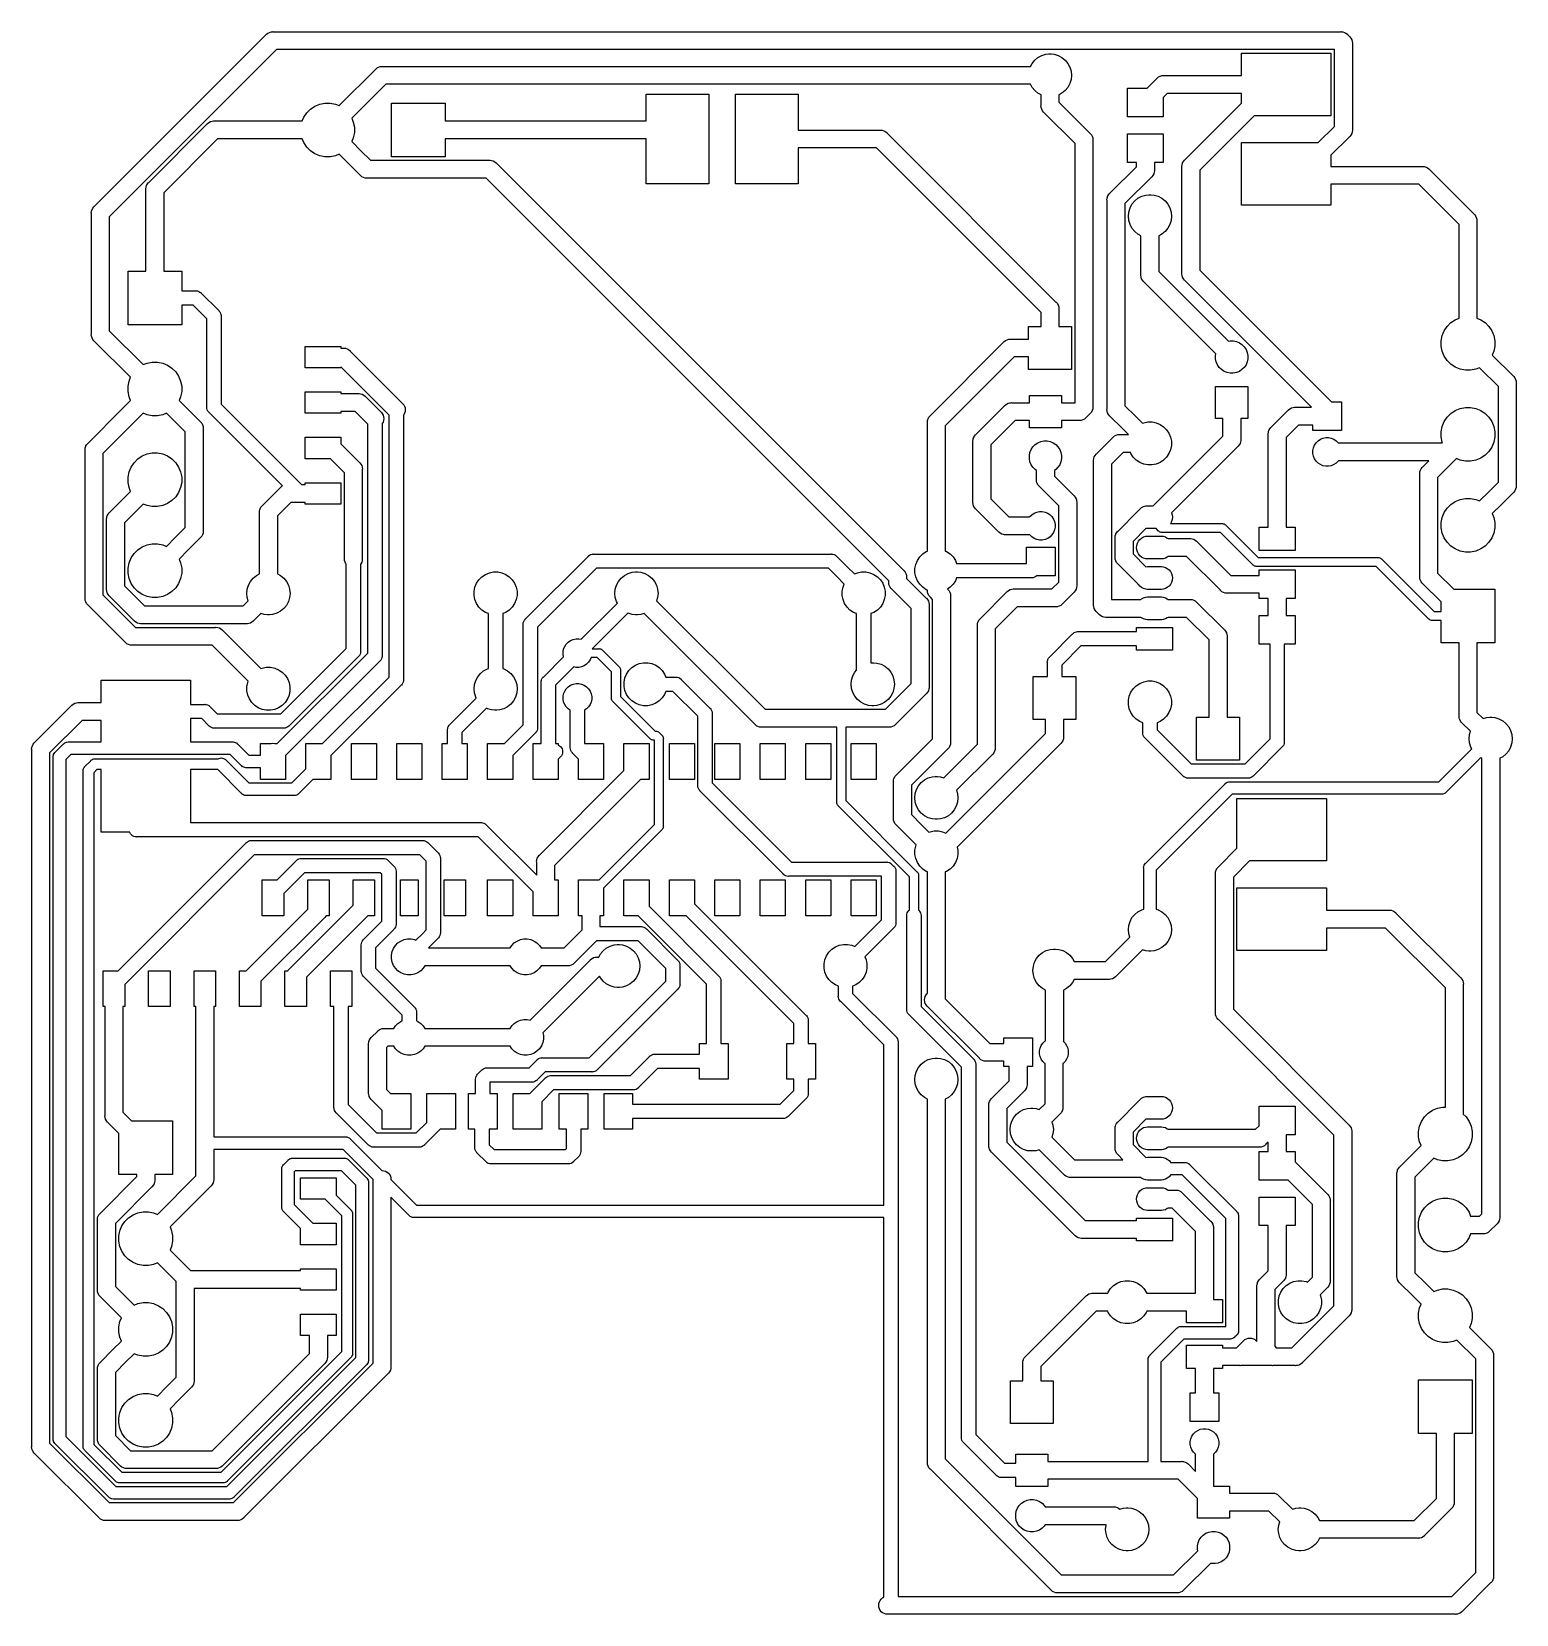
# Model space of a CAD drawing. Extents: x 86.3 to 169.3, y -137.1 to -48.6.
import ezdxf

# ---------------------------------------------------------------- set-up
doc = ezdxf.new("R2010")
doc.units = 0
doc.header["$MEASUREMENT"] = 0
doc.layers.add('BLACK', color=7, linetype='CONTINUOUS')

msp = doc.modelspace()

# ---------------------------------------------------------------- linework, layer by layer
at = {"layer": 'BLACK', "linetype": 'CONTINUOUS'}
for p, q in [((99.5338, -48.6943), (99.6207, -48.6478)), ((99.6207, -48.6478), (99.7149, -48.6192)), ((99.7149, -48.6192), (99.7884, -48.612)), ((99.7884, -48.612), (99.8129, -48.6096)), ((99.8129, -48.6096), (99.8375, -48.612)), ((99.8375, -48.612), (159.499, -48.612)), ((159.499, -48.612), (159.524, -48.6096)), ((159.524, -48.6096), (159.549, -48.612)), ((159.549, -48.612), (159.622, -48.6192)), ((159.622, -48.6192), (159.716, -48.6478)), ((159.716, -48.6478), (159.803, -48.6943)), ((89.8338, -58.384), (99.442, -48.7758)), ((99.442, -48.7758), (99.4577, -48.7567)), ((99.4577, -48.7567), (99.5338, -48.6943)), ((159.803, -48.6943), (159.879, -48.7567)), ((159.879, -48.7567), (159.895, -48.7758)), ((159.895, -48.7758), (160, -48.8811)), ((160, -48.8811), (160.019, -48.8967)), ((160.019, -48.8967), (160.082, -48.9729)), ((160.082, -48.9729), (160.128, -49.0597)), ((160.128, -49.0597), (160.157, -49.154)), ((160.157, -49.154), (160.166, -49.252)), ((160.166, -49.252), (160.164, -49.2766)), ((160.164, -49.2766), (160.164, -54.0874)), ((100.02, -49.612), (90.67, -58.962)), ((159.164, -49.612), (100.02, -49.612)), ((142.163, -50.554), (142.253, -50.3841)), ((142.253, -50.3841), (142.403, -50.2014)), ((142.403, -50.2014), (142.586, -50.0514)), ((142.586, -50.0514), (142.795, -49.94)), ((142.795, -49.94), (143.021, -49.8714)), ((143.021, -49.8714), (143.197, -49.854)), ((143.197, -49.854), (143.315, -49.854)), ((143.315, -49.854), (143.491, -49.8714)), ((143.491, -49.8714), (143.717, -49.94)), ((143.717, -49.94), (143.926, -50.0514)), ((143.926, -50.0514), (144.109, -50.2014)), ((144.109, -50.2014), (144.259, -50.3841)), ((144.259, -50.3841), (144.37, -50.5926)), ((153.964, -51.062), (153.964, -49.812)), ((153.964, -49.812), (158.964, -49.812)), ((158.964, -49.812), (158.964, -53.312)), ((159.164, -53.9049), (159.164, -49.612)), ((103.518, -52.7468), (105.547, -50.7178)), ((105.547, -50.7178), (105.563, -50.6987)), ((105.563, -50.6987), (105.639, -50.6363)), ((105.639, -50.6363), (105.726, -50.5898)), ((105.726, -50.5898), (105.82, -50.5612)), ((105.82, -50.5612), (105.893, -50.554)), ((105.893, -50.554), (105.918, -50.5516)), ((105.918, -50.5516), (105.943, -50.554)), ((105.943, -50.554), (142.163, -50.554)), ((144.37, -50.5926), (144.439, -50.8188)), ((144.439, -51.2892), (144.37, -51.5154)), ((144.439, -50.8188), (144.462, -51.054)), ((144.462, -51.054), (144.439, -51.2892)), ((148.683, -51.778), (149.235, -51.2258)), ((149.235, -51.2258), (149.251, -51.2067)), ((149.251, -51.2067), (149.327, -51.1443)), ((149.327, -51.1443), (149.414, -51.0978)), ((149.414, -51.0978), (149.479, -51.0779)), ((149.479, -51.0779), (149.508, -51.0692)), ((149.508, -51.0692), (149.606, -51.0596)), ((149.606, -51.0596), (149.631, -51.062)), ((149.631, -51.062), (153.964, -51.062)), ((106.125, -51.554), (104.225, -53.4539)), ((142.163, -51.554), (106.125, -51.554)), ((120.678, -53.602), (120.678, -52.11)), ((120.678, -52.11), (124.178, -52.11)), ((124.178, -52.11), (124.178, -57.11)), ((125.678, -57.11), (125.678, -52.11)), ((125.678, -52.11), (129.178, -52.11)), ((129.178, -52.11), (129.178, -54.11)), ((142.253, -51.7239), (142.163, -51.554)), ((142.403, -51.9066), (142.253, -51.7239)), ((142.586, -52.0566), (142.403, -51.9066)), ((142.756, -52.1474), (142.586, -52.0566)), ((142.756, -52.7265), (142.756, -52.1474)), ((143.926, -52.0566), (143.756, -52.1474)), ((143.756, -52.1474), (143.756, -52.544)), ((144.109, -51.9066), (143.926, -52.0566)), ((144.259, -51.7239), (144.109, -51.9066)), ((144.37, -51.5154), (144.259, -51.7239)), ((147.59, -53.378), (147.59, -51.778)), ((147.59, -51.778), (148.683, -51.778)), ((149.813, -52.062), (149.59, -52.2851)), ((153.964, -52.062), (149.813, -52.062)), ((153.964, -52.6049), (153.964, -52.062)), ((101.705, -53.1458), (101.914, -52.9369)), ((101.914, -52.9369), (102.159, -52.7727)), ((102.159, -52.7727), (102.432, -52.6596)), ((102.432, -52.6596), (102.722, -52.602)), ((102.722, -52.602), (103.018, -52.602)), ((103.018, -52.602), (103.308, -52.6596)), ((103.308, -52.6596), (103.518, -52.7468)), ((106.45, -55.602), (106.45, -52.602)), ((106.45, -52.602), (109.45, -52.602)), ((109.45, -52.602), (109.45, -53.602)), ((142.754, -52.7511), (142.756, -52.7265)), ((142.763, -52.8491), (142.754, -52.7511)), ((142.766, -52.8571), (142.763, -52.8491)), ((142.792, -52.9433), (142.766, -52.8571)), ((142.838, -53.0302), (142.792, -52.9433)), ((142.901, -53.1063), (142.838, -53.0302)), ((143.756, -52.544), (145.492, -54.2801)), ((149.59, -52.2851), (149.59, -53.378)), ((150.794, -55.7751), (153.964, -52.6049)), ((92.8818, -57.0331), (96.1491, -53.7658)), ((96.1491, -53.7658), (96.1647, -53.7467)), ((96.1647, -53.7467), (96.2409, -53.6843)), ((96.2409, -53.6843), (96.3277, -53.6378)), ((96.3277, -53.6378), (96.422, -53.6092)), ((96.422, -53.6092), (96.4954, -53.602)), ((96.4954, -53.602), (96.52, -53.5996)), ((96.4954, -53.602), (96.4954, -53.602)), ((96.52, -53.5996), (96.5446, -53.602)), ((96.5446, -53.602), (101.454, -53.602)), ((101.454, -53.602), (101.541, -53.3915)), ((101.541, -53.3915), (101.705, -53.1458)), ((104.225, -53.4539), (104.312, -53.6645)), ((104.312, -53.6645), (104.37, -53.9543)), ((104.37, -53.9543), (104.37, -54.2497)), ((109.45, -53.602), (120.678, -53.602)), ((142.92, -53.122), (142.901, -53.1063)), ((144.656, -54.8582), (142.92, -53.122)), ((149.59, -53.378), (147.59, -53.378)), ((154.671, -53.312), (151.63, -56.3531)), ((158.964, -53.312), (154.671, -53.312)), ((158.257, -54.812), (159.164, -53.9049)), ((96.7271, -54.602), (93.718, -57.6111)), ((101.454, -54.602), (96.7271, -54.602)), ((101.541, -54.8125), (101.454, -54.602)), ((101.705, -55.0582), (101.541, -54.8125)), ((104.312, -54.5395), (104.225, -54.7501)), ((104.225, -54.7501), (104.741, -55.2658)), ((104.37, -54.2497), (104.312, -54.5395)), ((120.678, -54.602), (109.45, -54.602)), ((109.45, -54.602), (109.45, -55.602)), ((120.678, -57.11), (120.678, -54.602)), ((129.178, -54.11), (133.747, -54.11)), ((133.747, -54.11), (133.772, -54.1076)), ((133.772, -54.1076), (133.797, -54.11)), ((133.797, -54.11), (133.87, -54.1172)), ((133.87, -54.1172), (133.964, -54.1458)), ((133.964, -54.1458), (134.051, -54.1923)), ((134.051, -54.1923), (134.127, -54.2547)), ((134.127, -54.2547), (134.143, -54.2738)), ((134.143, -54.2738), (143.592, -63.7231)), ((145.492, -54.2801), (145.511, -54.2958)), ((145.511, -54.2958), (145.574, -54.3719)), ((145.574, -54.3719), (145.62, -54.4588)), ((145.62, -54.4588), (145.649, -54.553)), ((145.649, -54.553), (145.654, -54.602)), ((145.654, -54.602), (145.658, -54.6511)), ((145.658, -54.6511), (145.656, -54.6756)), ((145.656, -54.6756), (145.656, -69.5714)), ((147.59, -55.918), (147.59, -54.318)), ((147.59, -54.318), (149.59, -54.318)), ((149.59, -54.318), (149.59, -55.918)), ((153.964, -58.312), (153.964, -54.812)), ((153.964, -54.812), (158.257, -54.812)), ((160, -54.4829), (158.964, -55.5191)), ((160.019, -54.4673), (160, -54.4829)), ((160.082, -54.3911), (160.019, -54.4673)), ((160.128, -54.3043), (160.082, -54.3911)), ((160.157, -54.21), (160.128, -54.3043)), ((160.164, -54.1366), (160.157, -54.21)), ((160.164, -54.0874), (160.166, -54.112)), ((160.166, -54.112), (160.164, -54.1366)), ((160.164, -54.1366), (160.164, -54.1366)), ((101.914, -55.2671), (101.705, -55.0582)), ((102.159, -55.4313), (101.914, -55.2671)), ((102.432, -55.5444), (102.159, -55.4313)), ((102.722, -55.602), (102.432, -55.5444)), ((103.018, -55.602), (102.722, -55.602)), ((103.308, -55.5444), (103.018, -55.602)), ((103.518, -55.4572), (103.308, -55.5444)), ((104.034, -55.9729), (103.518, -55.4572)), ((104.741, -55.2658), (104.741, -55.2658)), ((104.741, -55.2658), (105.277, -55.802)), ((109.45, -55.602), (106.45, -55.602)), ((133.565, -55.11), (129.178, -55.11)), ((129.178, -55.11), (129.178, -57.11)), ((142.756, -64.3011), (133.565, -55.11)), ((144.656, -69.35), (144.656, -54.8582)), ((158.964, -55.5191), (158.964, -56.142)), ((104.699, -56.6382), (104.034, -55.9729)), ((104.034, -55.9729), (104.034, -55.9729)), ((105.277, -55.802), (111.921, -55.802)), ((111.921, -55.802), (111.946, -55.7996)), ((111.946, -55.7996), (111.971, -55.802)), ((111.971, -55.802), (112.044, -55.8092)), ((112.044, -55.8092), (112.138, -55.8378)), ((112.138, -55.8378), (112.225, -55.8843)), ((112.225, -55.8843), (112.301, -55.9467)), ((112.301, -55.9467), (112.317, -55.9658)), ((112.317, -55.9658), (135.078, -78.7271)), ((146.608, -57.6451), (148.09, -56.1629)), ((148.09, -55.918), (147.59, -55.918)), ((148.09, -56.1629), (148.09, -55.918)), ((149.054, -56.5623), (149.008, -56.6491)), ((149.083, -56.468), (149.054, -56.5623)), ((149.09, -56.3946), (149.083, -56.468)), ((149.59, -55.918), (149.09, -55.918)), ((149.09, -55.918), (149.09, -56.3454)), ((149.09, -56.3454), (149.092, -56.37)), ((149.092, -56.37), (149.09, -56.3946)), ((150.628, -56.146), (150.637, -56.048)), ((150.63, -56.1706), (150.628, -56.146)), ((150.63, -62.1234), (150.63, -56.1706)), ((150.637, -56.048), (150.666, -55.9537)), ((150.666, -55.9537), (150.67, -55.9467)), ((150.67, -55.9467), (150.712, -55.8669)), ((150.712, -55.8669), (150.775, -55.7907)), ((150.775, -55.7907), (150.794, -55.7751)), ((151.63, -56.3531), (151.63, -61.9409)), ((158.964, -56.142), (164.059, -56.142)), ((164.059, -56.142), (164.084, -56.1396)), ((164.084, -56.1396), (164.109, -56.142)), ((164.109, -56.142), (164.182, -56.1492)), ((164.182, -56.1492), (164.276, -56.1778)), ((164.276, -56.1778), (164.363, -56.2243)), ((164.363, -56.2243), (164.439, -56.2867)), ((164.439, -56.2867), (164.455, -56.3058)), ((164.455, -56.3058), (166.96, -58.8111)), ((92.7156, -57.404), (92.7252, -57.306)), ((92.718, -57.4286), (92.7156, -57.404)), ((92.718, -62), (92.718, -57.4286)), ((92.7252, -57.306), (92.7339, -57.2774)), ((92.7339, -57.2774), (92.7538, -57.2117)), ((92.7538, -57.2117), (92.8003, -57.1249)), ((92.8003, -57.1249), (92.8627, -57.0487)), ((92.8627, -57.0487), (92.8818, -57.0331)), ((104.715, -56.6573), (104.699, -56.6382)), ((104.791, -56.7197), (104.715, -56.6573)), ((104.878, -56.7662), (104.791, -56.7197)), ((104.972, -56.7948), (104.878, -56.7662)), ((105.045, -56.802), (104.972, -56.7948)), ((105.07, -56.8044), (105.045, -56.802)), ((105.045, -56.802), (105.045, -56.802)), ((105.095, -56.802), (105.07, -56.8044)), ((111.739, -56.802), (105.095, -56.802)), ((134.242, -79.3051), (111.739, -56.802)), ((124.178, -57.11), (120.678, -57.11)), ((129.178, -57.11), (125.678, -57.11)), ((148.926, -56.7409), (147.444, -58.2231)), ((148.945, -56.7253), (148.926, -56.7409)), ((149.008, -56.6491), (148.945, -56.7253)), ((163.877, -57.142), (158.964, -57.142)), ((158.964, -57.142), (158.964, -58.312)), ((166.124, -59.3891), (163.877, -57.142)), ((89.8147, -58.3997), (89.8338, -58.384)), ((93.718, -57.6111), (93.718, -62)), ((146.442, -58.016), (146.451, -57.918)), ((146.444, -58.0406), (146.442, -58.016)), ((146.444, -69.7034), (146.444, -58.0406)), ((146.451, -57.918), (146.466, -57.8682)), ((146.466, -57.8682), (146.48, -57.8237)), ((146.48, -57.8237), (146.526, -57.7369)), ((146.526, -57.7369), (146.589, -57.6607)), ((146.589, -57.6607), (146.608, -57.6451)), ((147.444, -58.2231), (147.444, -69.5209)), ((147.73, -58.4666), (147.841, -58.2581)), ((147.841, -58.2581), (147.991, -58.0754)), ((147.991, -58.0754), (148.174, -57.9254)), ((148.174, -57.9254), (148.383, -57.814)), ((148.383, -57.814), (148.609, -57.7454)), ((148.609, -57.7454), (148.785, -57.728)), ((148.785, -57.728), (148.903, -57.728)), ((148.903, -57.728), (149.079, -57.7454)), ((149.079, -57.7454), (149.305, -57.814)), ((149.305, -57.814), (149.514, -57.9254)), ((149.514, -57.9254), (149.697, -58.0754)), ((149.697, -58.0754), (149.847, -58.2581)), ((149.847, -58.2581), (149.958, -58.4666)), ((158.964, -58.312), (153.964, -58.312)), ((89.6676, -58.7549), (89.6772, -58.6569)), ((89.67, -58.7795), (89.6676, -58.7549)), ((89.67, -65.5074), (89.67, -58.7795)), ((89.6772, -58.6569), (89.7028, -58.5727)), ((89.7028, -58.5727), (89.7058, -58.5627)), ((89.7058, -58.5627), (89.7523, -58.4758)), ((89.7523, -58.4758), (89.8147, -58.3997)), ((90.67, -58.962), (90.67, -65.3249)), ((147.638, -58.928), (147.661, -58.6928)), ((147.661, -59.1632), (147.638, -58.928)), ((147.661, -58.6928), (147.73, -58.4666)), ((147.73, -59.3894), (147.661, -59.1632)), ((149.958, -58.4666), (150.027, -58.6928)), ((150.027, -59.1632), (149.958, -59.3894)), ((150.027, -58.6928), (150.05, -58.928)), ((150.05, -58.928), (150.027, -59.1632)), ((166.96, -58.8111), (166.979, -58.8267)), ((166.979, -58.8267), (167.042, -58.9029)), ((167.042, -58.9029), (167.088, -58.9897)), ((167.088, -58.9897), (167.117, -59.084)), ((167.117, -59.084), (167.124, -59.1574)), ((167.124, -59.1574), (167.124, -59.1574)), ((167.124, -59.1574), (167.126, -59.182)), ((167.126, -59.182), (167.124, -59.2065)), ((167.124, -59.2065), (167.124, -64.6235)), ((147.841, -59.5979), (147.73, -59.3894)), ((147.991, -59.7806), (147.841, -59.5979)), ((148.174, -59.9306), (147.991, -59.7806)), ((148.344, -60.0214), (148.174, -59.9306)), ((148.344, -62.2054), (148.344, -60.0214)), ((149.514, -59.9306), (149.344, -60.0214)), ((149.344, -60.0214), (149.344, -62.0229)), ((149.697, -59.7806), (149.514, -59.9306)), ((149.847, -59.5979), (149.697, -59.7806)), ((149.958, -59.3894), (149.847, -59.5979)), ((166.124, -64.6235), (166.124, -59.3891)), ((91.718, -65), (91.718, -62)), ((91.718, -62), (92.718, -62)), ((93.718, -62), (94.718, -62)), ((94.718, -62), (94.718, -63.1)), ((148.342, -62.23), (148.344, -62.2054)), ((148.351, -62.328), (148.342, -62.23)), ((148.38, -62.4223), (148.351, -62.328)), ((148.426, -62.5091), (148.38, -62.4223)), ((148.489, -62.5853), (148.426, -62.5091)), ((148.508, -62.6009), (148.489, -62.5853)), ((152.533, -66.6264), (148.508, -62.6009)), ((149.344, -62.0229), (153.24, -65.9193)), ((150.628, -62.148), (150.63, -62.1234)), ((150.63, -62.1726), (150.628, -62.148)), ((150.637, -62.246), (150.63, -62.1726)), ((150.666, -62.3403), (150.637, -62.246)), ((150.712, -62.4271), (150.666, -62.3403)), ((150.775, -62.5033), (150.712, -62.4271)), ((150.794, -62.5189), (150.775, -62.5033)), ((157.879, -69.604), (150.794, -62.5189)), ((151.63, -61.9409), (158.993, -69.304)), ((94.718, -63.1), (95.4984, -63.1)), ((95.4984, -63.1), (95.518, -63.0981)), ((95.518, -63.0981), (95.5376, -63.1)), ((95.5376, -63.1), (95.5376, -63.1)), ((95.5376, -63.1), (95.5964, -63.1058)), ((95.5964, -63.1058), (95.6718, -63.1287)), ((95.6718, -63.1287), (95.7413, -63.1658)), ((95.7413, -63.1658), (95.8022, -63.2158)), ((95.8022, -63.2158), (95.8147, -63.2311)), ((95.8147, -63.2311), (96.787, -64.2033)), ((95.3523, -63.9), (94.718, -63.9)), ((94.718, -63.9), (94.718, -65)), ((96.118, -64.6657), (95.3523, -63.9)), ((96.787, -64.2033), (96.8022, -64.2158)), ((96.8022, -64.2158), (96.8522, -64.2767)), ((96.8522, -64.2767), (96.8894, -64.3462)), ((96.8894, -64.3462), (96.9122, -64.4216)), ((96.9122, -64.4216), (96.918, -64.4804)), ((96.918, -64.4804), (96.918, -64.4804)), ((96.918, -64.4804), (96.9199, -64.5)), ((96.9199, -64.5), (96.918, -64.5196)), ((96.918, -64.5196), (96.918, -69.4283)), ((142.756, -65.094), (142.756, -64.3011)), ((143.592, -63.7231), (143.611, -63.7387)), ((143.611, -63.7387), (143.674, -63.8149)), ((143.674, -63.8149), (143.72, -63.9017)), ((143.72, -63.9017), (143.749, -63.996)), ((143.749, -63.996), (143.756, -64.0694)), ((143.756, -64.0694), (143.756, -64.0694)), ((143.756, -64.0694), (143.758, -64.094)), ((143.758, -64.094), (143.756, -64.1185)), ((143.756, -64.1185), (143.756, -65.094)), ((90.67, -65.3249), (92.5699, -67.2248)), ((94.718, -65), (91.718, -65)), ((96.118, -69.5744), (96.118, -64.6657)), ((142.056, -65.794), (142.056, -65.094)), ((142.056, -65.094), (142.756, -65.094)), ((143.756, -65.094), (144.456, -65.094)), ((144.456, -65.094), (144.456, -67.494)), ((165.182, -65.6025), (165.295, -65.3295)), ((165.295, -65.3295), (165.459, -65.0838)), ((165.459, -65.0838), (165.668, -64.8749)), ((165.668, -64.8749), (165.913, -64.7107)), ((165.913, -64.7107), (166.124, -64.6235)), ((167.124, -64.6235), (167.335, -64.7107)), ((167.335, -64.7107), (167.58, -64.8749)), ((167.58, -64.8749), (167.789, -65.0838)), ((167.789, -65.0838), (167.953, -65.3295)), ((167.953, -65.3295), (168.066, -65.6025)), ((89.6676, -65.532), (89.67, -65.5074)), ((89.6772, -65.63), (89.6676, -65.532)), ((89.7058, -65.7243), (89.6772, -65.63)), ((89.7523, -65.8111), (89.7058, -65.7243)), ((89.8147, -65.8873), (89.7523, -65.8111)), ((89.8338, -65.9029), (89.8147, -65.8873)), ((91.8628, -67.9319), (89.8338, -65.9029)), ((101.616, -67.402), (101.616, -66.202)), ((101.616, -66.202), (103.616, -66.202)), ((103.616, -66.202), (103.616, -66.302)), ((103.616, -66.302), (103.749, -66.302)), ((103.749, -66.302), (103.773, -66.2996)), ((103.773, -66.2996), (103.798, -66.302)), ((103.798, -66.302), (103.871, -66.3092)), ((103.871, -66.3092), (103.965, -66.3378)), ((103.965, -66.3378), (104.052, -66.3843)), ((136.57, -70.0731), (140.685, -65.9578)), ((140.685, -65.9578), (140.701, -65.9387)), ((140.701, -65.9387), (140.777, -65.8763)), ((140.777, -65.8763), (140.864, -65.8298)), ((140.864, -65.8298), (140.958, -65.8012)), ((140.958, -65.8012), (141.031, -65.794)), ((141.031, -65.794), (141.056, -65.7916)), ((141.031, -65.794), (141.031, -65.794)), ((141.056, -65.7916), (141.081, -65.794)), ((141.081, -65.794), (142.056, -65.794)), ((153.24, -65.9193), (153.327, -65.902)), ((153.327, -65.902), (153.505, -65.902)), ((153.505, -65.902), (153.679, -65.9366)), ((153.679, -65.9366), (153.842, -66.0044)), ((153.842, -66.0044), (153.99, -66.1029)), ((153.99, -66.1029), (154.115, -66.2283)), ((154.115, -66.2283), (154.214, -66.3757)), ((165.124, -65.8923), (165.182, -65.6025)), ((165.124, -66.1877), (165.124, -65.8923)), ((165.182, -66.4775), (165.124, -66.1877)), ((168.066, -65.6025), (168.124, -65.8923)), ((168.124, -66.1877), (168.066, -66.4775)), ((168.124, -65.8923), (168.124, -66.1877)), ((92.5699, -67.2248), (92.7805, -67.1376)), ((92.7805, -67.1376), (93.0703, -67.08)), ((93.0703, -67.08), (93.3657, -67.08)), ((93.3657, -67.08), (93.6555, -67.1376)), ((93.6555, -67.1376), (93.9285, -67.2507)), ((104.052, -66.3843), (104.128, -66.4467)), ((104.128, -66.4467), (104.144, -66.4658)), ((104.144, -66.4658), (107.087, -69.4088)), ((141.263, -66.794), (137.406, -70.6511)), ((142.056, -66.794), (141.263, -66.794)), ((142.056, -67.494), (142.056, -66.794)), ((152.516, -66.7134), (152.533, -66.6264)), ((152.516, -66.8906), (152.516, -66.7134)), ((152.551, -67.0645), (152.516, -66.8906)), ((152.618, -67.2283), (152.551, -67.0645)), ((152.717, -67.3757), (152.618, -67.2283)), ((154.214, -67.2283), (154.115, -67.3757)), ((154.214, -66.3757), (154.281, -66.5395)), ((154.281, -67.0645), (154.214, -67.2283)), ((154.281, -66.5395), (154.316, -66.7134)), ((154.316, -66.8906), (154.281, -67.0645)), ((154.316, -66.7134), (154.316, -66.8906)), ((165.295, -66.7505), (165.182, -66.4775)), ((165.459, -66.9962), (165.295, -66.7505)), ((165.668, -67.2051), (165.459, -66.9962)), ((165.913, -67.3693), (165.668, -67.2051)), ((168.066, -66.4775), (167.979, -66.6881)), ((167.979, -66.6881), (169.16, -67.8691)), ((91.7756, -68.1425), (91.8628, -67.9319)), ((93.9285, -67.2507), (94.1742, -67.4149)), ((94.1742, -67.4149), (94.3831, -67.6238)), ((94.3831, -67.6238), (94.5473, -67.8695)), ((94.5473, -67.8695), (94.6604, -68.1425)), ((103.616, -67.402), (101.616, -67.402)), ((106.316, -70.0521), (103.616, -67.352)), ((103.616, -67.352), (103.616, -67.402)), ((144.456, -67.494), (142.056, -67.494)), ((152.842, -67.5011), (152.717, -67.3757)), ((152.99, -67.5996), (152.842, -67.5011)), ((153.153, -67.6674), (152.99, -67.5996)), ((153.327, -67.702), (153.153, -67.6674)), ((153.505, -67.702), (153.327, -67.702)), ((153.679, -67.6674), (153.505, -67.702)), ((153.842, -67.5996), (153.679, -67.6674)), ((153.99, -67.5011), (153.842, -67.5996)), ((154.115, -67.3757), (153.99, -67.5011)), ((166.186, -67.4824), (165.913, -67.3693)), ((166.476, -67.54), (166.186, -67.4824)), ((166.772, -67.54), (166.476, -67.54)), ((167.062, -67.4824), (166.772, -67.54)), ((167.272, -67.3952), (167.062, -67.4824)), ((168.324, -68.4471), (167.272, -67.3952)), ((169.16, -67.8691), (169.179, -67.8847)), ((169.179, -67.8847), (169.242, -67.9609)), ((169.242, -67.9609), (169.288, -68.0477)), ((169.288, -68.0477), (169.317, -68.142)), ((91.718, -68.4323), (91.7756, -68.1425)), ((91.718, -68.7277), (91.718, -68.4323)), ((91.7756, -69.0175), (91.718, -68.7277)), ((94.6604, -68.1425), (94.718, -68.4323)), ((94.718, -68.7277), (94.6604, -69.0175)), ((94.718, -68.4323), (94.718, -68.7277)), ((101.616, -69.942), (101.616, -68.742)), ((101.616, -68.742), (103.616, -68.742)), ((103.616, -68.742), (103.616, -68.842)), ((103.616, -68.842), (104.591, -68.842)), ((104.591, -68.842), (104.616, -68.8396)), ((104.616, -68.8396), (104.641, -68.842)), ((104.641, -68.842), (104.714, -68.8492)), ((104.714, -68.8492), (104.808, -68.8778)), ((104.808, -68.8778), (104.895, -68.9243)), ((104.895, -68.9243), (104.971, -68.9867)), ((104.971, -68.9867), (104.987, -69.0058)), ((104.987, -69.0058), (105.887, -69.9058)), ((142.102, -69.35), (142.102, -68.95)), ((142.102, -68.95), (143.902, -68.95)), ((143.902, -68.95), (143.902, -69.35)), ((152.516, -70.242), (152.516, -68.442)), ((152.516, -68.442), (154.316, -68.442)), ((154.316, -68.442), (154.316, -70.242)), ((168.324, -73.7929), (168.324, -68.4471)), ((169.317, -68.142), (169.324, -68.2154)), ((169.324, -68.2154), (169.324, -68.2154)), ((169.324, -68.2154), (169.326, -68.24)), ((169.326, -68.24), (169.324, -68.2645)), ((169.324, -68.2645), (169.324, -73.9754)), ((89.4818, -71.6091), (91.3818, -69.7091)), ((91.3818, -69.7091), (91.8628, -69.2281)), ((91.3818, -69.7091), (91.3818, -69.7091)), ((91.8628, -69.2281), (91.7756, -69.0175)), ((94.6604, -69.0175), (94.5732, -69.2281)), ((94.5732, -69.2281), (95.7542, -70.4091)), ((96.1161, -69.594), (96.118, -69.5744)), ((96.1238, -69.6724), (96.1161, -69.594)), ((96.1467, -69.7478), (96.1238, -69.6724)), ((96.1838, -69.8173), (96.1467, -69.7478)), ((96.2213, -69.863), (96.1838, -69.8173)), ((96.2338, -69.8782), (96.2213, -69.863)), ((96.2213, -69.863), (96.2213, -69.863)), ((96.2491, -69.8907), (96.2338, -69.8782)), ((100.354, -73.9953), (96.2491, -69.8907)), ((96.918, -69.4283), (101.412, -73.922)), ((104.409, -69.842), (103.616, -69.842)), ((103.616, -69.842), (103.616, -69.942)), ((105.116, -70.5491), (104.409, -69.842)), ((107.087, -69.4088), (107.134, -69.4658)), ((107.134, -69.4658), (107.18, -69.5527)), ((107.18, -69.5527), (107.209, -69.6469)), ((107.209, -69.843), (107.18, -69.9372)), ((107.209, -69.6469), (107.218, -69.745)), ((107.218, -69.745), (107.209, -69.843)), ((139.11, -71.1351), (140.731, -69.5138)), ((140.731, -69.5138), (140.747, -69.4947)), ((140.747, -69.4947), (140.823, -69.4323)), ((140.823, -69.4323), (140.91, -69.3858)), ((140.91, -69.3858), (141.004, -69.3572)), ((141.004, -69.3572), (141.077, -69.35)), ((141.077, -69.35), (141.102, -69.3476)), ((141.102, -69.3476), (141.127, -69.35)), ((141.127, -69.35), (142.102, -69.35)), ((143.902, -69.35), (144.656, -69.35)), ((145.574, -69.8751), (145.511, -69.9513)), ((145.62, -69.7883), (145.574, -69.8751)), ((145.649, -69.694), (145.62, -69.7883)), ((145.656, -69.6206), (145.649, -69.694)), ((145.656, -69.5714), (145.658, -69.596)), ((145.658, -69.596), (145.656, -69.6206)), ((146.442, -69.728), (146.444, -69.7034)), ((146.451, -69.826), (146.442, -69.728)), ((146.48, -69.9203), (146.451, -69.826)), ((147.444, -69.5209), (148.015, -70.0918)), ((155.62, -70.7271), (156.579, -69.7678)), ((156.579, -69.7678), (156.595, -69.7487)), ((156.595, -69.7487), (156.671, -69.6863)), ((156.671, -69.6863), (156.758, -69.6398)), ((156.758, -69.6398), (156.852, -69.6112)), ((156.852, -69.6112), (156.925, -69.604)), ((156.925, -69.604), (156.95, -69.6016)), ((156.925, -69.604), (156.925, -69.604)), ((156.95, -69.6016), (156.975, -69.604)), ((156.975, -69.604), (157.879, -69.604)), ((158.993, -69.304), (159.55, -69.304)), ((159.55, -69.304), (159.55, -70.904)), ((165.668, -69.9549), (165.913, -69.7907)), ((165.913, -69.7907), (166.186, -69.6776)), ((166.186, -69.6776), (166.476, -69.62)), ((166.476, -69.62), (166.772, -69.62)), ((166.772, -69.62), (167.062, -69.6776)), ((167.062, -69.6776), (167.335, -69.7907)), ((167.335, -69.7907), (167.58, -69.9549)), ((92.0889, -70.4162), (90.318, -72.1871)), ((92.5699, -69.9352), (92.0889, -70.4162)), ((92.0889, -70.4162), (92.0889, -70.4162)), ((92.7805, -70.0224), (92.5699, -69.9352)), ((93.0703, -70.08), (92.7805, -70.0224)), ((93.3657, -70.08), (93.0703, -70.08)), ((93.6555, -70.0224), (93.3657, -70.08)), ((93.8661, -69.9352), (93.6555, -70.0224)), ((94.918, -70.9871), (93.8661, -69.9352)), ((95.7542, -70.4091), (95.7733, -70.4247)), ((95.7733, -70.4247), (95.8357, -70.5009)), ((95.8357, -70.5009), (95.8822, -70.5877)), ((95.8822, -70.5877), (95.9108, -70.682)), ((95.9108, -70.682), (95.918, -70.7554)), ((95.918, -70.7554), (95.918, -70.7554)), ((95.918, -70.7554), (95.9204, -70.78)), ((103.616, -69.942), (101.616, -69.942)), ((105.116, -83.3483), (105.116, -70.5491)), ((105.887, -69.9058), (105.934, -69.9629)), ((105.934, -70.5211), (105.916, -70.5428)), ((105.916, -70.5428), (105.916, -83.4943)), ((105.934, -69.9629), (105.98, -70.0497)), ((105.98, -70.4343), (105.934, -70.5211)), ((105.98, -70.0497), (106.009, -70.144)), ((106.009, -70.34), (105.98, -70.4343)), ((106.009, -70.144), (106.018, -70.242)), ((106.018, -70.242), (106.009, -70.34)), ((106.316, -84.6883), (106.316, -70.0521)), ((107.134, -70.0241), (107.116, -70.0457)), ((107.116, -70.0457), (107.116, -84.8343)), ((107.18, -69.9372), (107.134, -70.0241)), ((136.404, -70.444), (136.413, -70.346)), ((136.406, -70.4686), (136.404, -70.444)), ((136.406, -77.0184), (136.406, -70.4686)), ((136.413, -70.346), (136.431, -70.2872)), ((136.431, -70.2872), (136.442, -70.2517)), ((136.442, -70.2517), (136.488, -70.1649)), ((136.488, -70.1649), (136.551, -70.0887)), ((136.551, -70.0887), (136.57, -70.0731)), ((137.406, -70.6511), (137.406, -77.6482)), ((141.309, -70.35), (139.946, -71.7131)), ((142.102, -70.35), (141.309, -70.35)), ((142.102, -70.75), (142.102, -70.35)), ((143.902, -70.75), (142.102, -70.75)), ((144.877, -70.35), (143.902, -70.35)), ((143.902, -70.35), (143.902, -70.75)), ((144.902, -70.3524), (144.877, -70.35)), ((144.927, -70.35), (144.902, -70.3524)), ((144.967, -70.346), (144.927, -70.35)), ((145, -70.3428), (144.967, -70.346)), ((145.094, -70.3142), (145, -70.3428)), ((145.181, -70.2677), (145.094, -70.3142)), ((145.257, -70.2053), (145.181, -70.2677)), ((145.273, -70.1862), (145.257, -70.2053)), ((145.492, -69.9669), (145.273, -70.1862)), ((145.511, -69.9513), (145.492, -69.9669)), ((146.526, -70.0071), (146.48, -69.9203)), ((146.589, -70.0833), (146.526, -70.0071)), ((146.608, -70.0989), (146.589, -70.0833)), ((147.308, -70.7989), (146.608, -70.0989)), ((148.015, -70.0918), (148.015, -70.0918)), ((148.015, -70.0918), (148.426, -70.5025)), ((148.426, -70.5025), (148.494, -70.4741)), ((148.494, -70.4741), (148.726, -70.428)), ((148.726, -70.428), (148.962, -70.428)), ((148.962, -70.428), (149.194, -70.4741)), ((149.194, -70.4741), (149.412, -70.5646)), ((149.412, -70.5646), (149.609, -70.6959)), ((149.609, -70.6959), (149.776, -70.863)), ((152.916, -70.242), (152.516, -70.242)), ((152.916, -71.2249), (152.916, -70.242)), ((154.316, -70.242), (153.916, -70.242)), ((153.916, -70.242), (153.916, -71.4074)), ((155.538, -70.8189), (155.601, -70.7427)), ((155.601, -70.7427), (155.62, -70.7271)), ((157.157, -70.604), (156.456, -71.3051)), ((157.95, -70.604), (157.157, -70.604)), ((157.95, -70.904), (157.95, -70.604)), ((165.124, -70.9723), (165.182, -70.6825)), ((165.182, -70.6825), (165.295, -70.4095)), ((165.295, -70.4095), (165.459, -70.1638)), ((165.459, -70.1638), (165.668, -69.9549)), ((167.58, -69.9549), (167.789, -70.1638)), ((167.789, -70.1638), (167.953, -70.4095)), ((167.953, -70.4095), (168.066, -70.6825)), ((168.066, -70.6825), (168.124, -70.9723)), ((89.4002, -71.7009), (89.4627, -71.6247)), ((89.4627, -71.6247), (89.4818, -71.6091)), ((94.918, -76.3329), (94.918, -70.9871)), ((95.9204, -70.78), (95.918, -70.8045)), ((95.918, -70.8045), (95.918, -76.5155)), ((101.616, -72.482), (101.616, -71.282)), ((101.616, -71.282), (103.616, -71.282)), ((103.616, -71.282), (103.616, -71.6549)), ((103.616, -71.6549), (104.652, -72.6911)), ((138.944, -71.506), (138.953, -71.408)), ((138.946, -71.5306), (138.944, -71.506)), ((138.946, -74.9054), (138.946, -71.5306)), ((138.953, -71.408), (138.963, -71.3771)), ((138.963, -71.3771), (138.982, -71.3137)), ((138.982, -71.3137), (139.028, -71.2269)), ((139.028, -71.2269), (139.091, -71.1507)), ((139.091, -71.1507), (139.11, -71.1351)), ((142.428, -71.6909), (142.576, -71.5924)), ((142.576, -71.5924), (142.739, -71.5246)), ((142.739, -71.5246), (142.913, -71.49)), ((142.913, -71.49), (143.091, -71.49)), ((143.091, -71.49), (143.265, -71.5246)), ((143.265, -71.5246), (143.428, -71.5924)), ((143.428, -71.5924), (143.576, -71.6909)), ((145.862, -72.206), (146.776, -71.2918)), ((146.776, -71.2918), (146.792, -71.2727)), ((146.792, -71.2727), (146.868, -71.2103)), ((146.868, -71.2103), (146.955, -71.1638)), ((146.955, -71.1638), (147.049, -71.1352)), ((147.049, -71.1352), (147.122, -71.128)), ((147.122, -71.128), (147.147, -71.1256)), ((147.147, -71.1256), (147.172, -71.128)), ((147.172, -71.128), (147.637, -71.128)), ((147.637, -71.128), (147.308, -70.7989)), ((147.308, -70.7989), (147.308, -70.7989)), ((149.028, -75.1125), (152.916, -71.2249)), ((149.776, -70.863), (149.907, -71.0596)), ((149.907, -71.0596), (149.998, -71.278)), ((149.998, -71.278), (150.044, -71.5098)), ((150.044, -71.5098), (150.044, -71.7462)), ((153.88, -71.6243), (153.834, -71.7111)), ((153.909, -71.53), (153.88, -71.6243)), ((153.916, -71.4566), (153.909, -71.53)), ((153.916, -71.4074), (153.918, -71.432)), ((153.918, -71.432), (153.916, -71.4566)), ((153.916, -71.4566), (153.916, -71.4566)), ((155.454, -71.098), (155.463, -71)), ((155.456, -71.1226), (155.454, -71.098)), ((155.456, -75.1374), (155.456, -71.1226)), ((155.463, -71), (155.479, -70.9464)), ((155.479, -70.9464), (155.492, -70.9057)), ((155.492, -70.9057), (155.538, -70.8189)), ((156.456, -71.3051), (156.456, -76.312)), ((159.55, -70.904), (157.95, -70.904)), ((158.041, -71.7251), (158.129, -71.594)), ((158.129, -71.594), (158.24, -71.4826)), ((158.24, -71.4826), (158.371, -71.395)), ((158.371, -71.395), (158.517, -71.3347)), ((158.517, -71.3347), (158.671, -71.304)), ((158.671, -71.304), (158.829, -71.304)), ((158.829, -71.304), (158.983, -71.3347)), ((158.983, -71.3347), (159.129, -71.395)), ((159.129, -71.395), (159.26, -71.4826)), ((159.26, -71.4826), (159.371, -71.594)), ((159.371, -71.594), (159.378, -71.604)), ((159.378, -71.604), (165.201, -71.604)), ((165.124, -71.2677), (165.124, -70.9723)), ((165.182, -71.5575), (165.124, -71.2677)), ((165.201, -71.604), (165.182, -71.5575)), ((168.066, -71.5575), (167.953, -71.8305)), ((168.124, -71.2677), (168.066, -71.5575)), ((168.124, -70.9723), (168.124, -71.2677)), ((89.3156, -71.98), (89.3252, -71.882)), ((89.318, -72.0046), (89.3156, -71.98)), ((89.318, -80.2685), (89.318, -72.0046)), ((89.3252, -71.882), (89.3538, -71.7877)), ((89.3538, -71.7877), (89.3645, -71.7678)), ((89.3645, -71.7678), (89.4002, -71.7009)), ((90.318, -72.1871), (90.318, -80.086)), ((92.0529, -72.7038), (92.2618, -72.4949)), ((92.2618, -72.4949), (92.5075, -72.3307)), ((92.5075, -72.3307), (92.7805, -72.2176)), ((92.7805, -72.2176), (93.0703, -72.16)), ((93.0703, -72.16), (93.3657, -72.16)), ((93.3657, -72.16), (93.6555, -72.2176)), ((93.6555, -72.2176), (93.9285, -72.3307)), ((93.9285, -72.3307), (94.1742, -72.4949)), ((94.1742, -72.4949), (94.3831, -72.7038)), ((103.029, -72.482), (101.616, -72.482)), ((103.816, -73.2691), (103.029, -72.482)), ((139.946, -71.7131), (139.946, -74.7229)), ((142.102, -72.3014), (142.137, -72.1275)), ((142.102, -72.4786), (142.102, -72.3014)), ((142.137, -72.6525), (142.102, -72.4786)), ((142.137, -72.1275), (142.204, -71.9637)), ((142.204, -71.9637), (142.303, -71.8163)), ((142.303, -71.8163), (142.428, -71.6909)), ((143.576, -71.6909), (143.701, -71.8163)), ((143.701, -71.8163), (143.8, -71.9637)), ((143.8, -71.9637), (143.867, -72.1275)), ((143.867, -72.1275), (143.902, -72.3014)), ((143.902, -72.4786), (143.867, -72.6525)), ((143.902, -72.3014), (143.902, -72.4786)), ((145.696, -72.577), (145.705, -72.4789)), ((145.705, -72.4789), (145.716, -72.4442)), ((145.716, -72.4442), (145.734, -72.3847)), ((145.734, -72.3847), (145.78, -72.2978)), ((145.78, -72.2978), (145.843, -72.2217)), ((145.843, -72.2217), (145.862, -72.206)), ((147.354, -72.128), (146.698, -72.7841)), ((147.752, -72.128), (147.354, -72.128)), ((147.781, -72.1964), (147.752, -72.128)), ((147.912, -72.393), (147.781, -72.1964)), ((148.079, -72.5601), (147.912, -72.393)), ((149.776, -72.393), (149.609, -72.5601)), ((149.907, -72.1964), (149.776, -72.393)), ((149.998, -71.978), (149.907, -72.1964)), ((150.044, -71.7462), (149.998, -71.978)), ((153.752, -71.8029), (150.052, -75.5035)), ((153.771, -71.7873), (153.752, -71.8029)), ((153.834, -71.7111), (153.771, -71.7873)), ((157.95, -72.0252), (157.981, -71.8706)), ((157.95, -72.1828), (157.95, -72.0252)), ((157.981, -72.3374), (157.95, -72.1828)), ((157.981, -71.8706), (158.041, -71.7251)), ((158.041, -72.4829), (157.981, -72.3374)), ((158.129, -72.614), (158.041, -72.4829)), ((165.976, -72.4752), (164.924, -73.5271)), ((166.186, -72.5624), (165.976, -72.4752)), ((167.335, -72.4493), (167.062, -72.5624)), ((167.58, -72.2851), (167.335, -72.4493)), ((167.789, -72.0762), (167.58, -72.2851)), ((167.953, -71.8305), (167.789, -72.0762)), ((91.718, -73.5123), (91.7756, -73.2225)), ((91.7756, -73.2225), (91.8887, -72.9495)), ((91.8887, -72.9495), (92.0529, -72.7038)), ((94.3831, -72.7038), (94.5473, -72.9495)), ((94.5473, -72.9495), (94.6604, -73.2225)), ((94.6604, -73.2225), (94.718, -73.5123)), ((103.816, -78.0986), (103.816, -73.2691)), ((104.652, -72.6911), (104.671, -72.7067)), ((104.671, -72.7067), (104.734, -72.7829)), ((104.734, -72.7829), (104.78, -72.8697)), ((104.78, -72.8697), (104.799, -72.9322)), ((104.799, -72.9322), (104.809, -72.964)), ((104.809, -72.964), (104.818, -73.062)), ((104.818, -73.062), (104.816, -73.0866)), ((104.816, -73.0866), (104.816, -78.0986)), ((142.204, -72.8163), (142.137, -72.6525)), ((142.303, -72.9637), (142.204, -72.8163)), ((142.428, -73.0891), (142.303, -72.9637)), ((142.502, -73.1383), (142.428, -73.0891)), ((142.502, -73.6382), (142.502, -73.1383)), ((143.576, -73.0891), (143.502, -73.1383)), ((143.502, -73.1383), (143.502, -73.4557)), ((143.701, -72.9637), (143.576, -73.0891)), ((143.8, -72.8163), (143.701, -72.9637)), ((143.867, -72.6525), (143.8, -72.8163)), ((145.698, -72.6015), (145.696, -72.577)), ((145.698, -80.6414), (145.698, -72.6015)), ((146.698, -72.7841), (146.698, -80.35)), ((148.276, -72.6914), (148.079, -72.5601)), ((148.494, -72.7819), (148.276, -72.6914)), ((148.726, -72.828), (148.494, -72.7819)), ((148.962, -72.828), (148.726, -72.828)), ((149.194, -72.7819), (148.962, -72.828)), ((149.412, -72.6914), (149.194, -72.7819)), ((149.609, -72.5601), (149.412, -72.6914)), ((158.24, -72.7254), (158.129, -72.614)), ((158.371, -72.813), (158.24, -72.7254)), ((158.517, -72.8733), (158.371, -72.813)), ((158.671, -72.904), (158.517, -72.8733)), ((158.829, -72.904), (158.671, -72.904)), ((158.983, -72.8733), (158.829, -72.904)), ((159.129, -72.813), (158.983, -72.8733)), ((159.26, -72.7254), (159.129, -72.813)), ((159.371, -72.614), (159.26, -72.7254)), ((159.378, -72.604), (159.371, -72.614)), ((164.433, -72.604), (159.378, -72.604)), ((163.922, -73.32), (163.931, -73.222)), ((163.924, -73.3446), (163.922, -73.32)), ((163.924, -79.0554), (163.924, -73.3446)), ((163.931, -73.222), (163.95, -73.16)), ((163.95, -73.16), (163.96, -73.1277)), ((163.96, -73.1277), (164.006, -73.0409)), ((164.006, -73.0409), (164.069, -72.9647)), ((164.069, -72.9647), (164.088, -72.9491)), ((164.088, -72.9491), (164.433, -72.604)), ((166.476, -72.62), (166.186, -72.5624)), ((166.772, -72.62), (166.476, -72.62)), ((167.062, -72.5624), (166.772, -72.62)), ((90.6818, -75.4891), (91.8628, -74.3081)), ((91.718, -73.8077), (91.718, -73.5123)), ((91.7756, -74.0975), (91.718, -73.8077)), ((91.8628, -74.3081), (91.7756, -74.0975)), ((94.6604, -74.0975), (94.5473, -74.3705)), ((94.718, -73.8077), (94.6604, -74.0975)), ((94.718, -73.5123), (94.718, -73.8077)), ((99.2318, -75.0991), (100.245, -74.0858)), ((100.245, -74.0858), (100.261, -74.0667)), ((100.261, -74.0667), (100.337, -74.0043)), ((100.337, -74.0043), (100.354, -73.9953)), ((101.412, -73.922), (101.616, -73.922)), ((101.616, -73.922), (101.616, -73.822)), ((101.616, -73.822), (103.616, -73.822)), ((103.616, -73.822), (103.616, -75.022)), ((142.5, -73.6628), (142.502, -73.6382)), ((142.509, -73.7608), (142.5, -73.6628)), ((142.528, -73.8224), (142.509, -73.7608)), ((142.538, -73.8551), (142.528, -73.8224)), ((142.584, -73.9419), (142.538, -73.8551)), ((142.647, -74.0181), (142.584, -73.9419)), ((142.666, -74.0337), (142.647, -74.0181)), ((143.748, -75.1159), (142.666, -74.0337)), ((143.502, -73.4557), (144.584, -74.5379)), ((164.924, -73.5271), (164.924, -78.8729)), ((167.788, -74.3291), (168.324, -73.7929)), ((169.242, -74.2791), (169.179, -74.3553)), ((169.288, -74.1923), (169.242, -74.2791)), ((169.317, -74.098), (169.288, -74.1923)), ((169.324, -74.0246), (169.317, -74.098)), ((169.324, -73.9754), (169.326, -74)), ((169.326, -74), (169.324, -74.0245)), ((169.324, -74.0245), (169.324, -74.0246)), ((92.5699, -75.0152), (91.518, -76.0671)), ((92.7805, -75.1024), (92.5699, -75.0152)), ((93.0703, -75.16), (92.7805, -75.1024)), ((93.3657, -75.16), (93.0703, -75.16)), ((93.6555, -75.1024), (93.3657, -75.16)), ((93.9285, -74.9893), (93.6555, -75.1024)), ((94.1742, -74.8251), (93.9285, -74.9893)), ((94.3831, -74.6162), (94.1742, -74.8251)), ((94.5473, -74.3705), (94.3831, -74.6162)), ((99.1038, -75.2777), (99.1503, -75.1909)), ((99.1503, -75.1909), (99.2127, -75.1147)), ((99.2127, -75.1147), (99.2318, -75.0991)), ((100.823, -74.922), (100.068, -75.6771)), ((101.616, -74.922), (100.823, -74.922)), ((101.616, -75.022), (101.616, -74.922)), ((103.616, -75.022), (101.616, -75.022)), ((138.944, -74.93), (138.946, -74.9054)), ((138.953, -75.028), (138.944, -74.93)), ((138.98, -75.1177), (138.953, -75.028)), ((138.982, -75.1223), (138.98, -75.1177)), ((139.028, -75.2091), (138.982, -75.1223)), ((139.946, -74.7229), (140.955, -75.732)), ((143.748, -79.3849), (143.748, -75.1159)), ((144.584, -74.5379), (144.603, -74.5535)), ((144.603, -74.5535), (144.666, -74.6297)), ((144.666, -74.6297), (144.712, -74.7165)), ((144.712, -74.7165), (144.731, -74.7773)), ((144.731, -74.7773), (144.741, -74.8108)), ((144.741, -74.8108), (144.75, -74.9088)), ((144.75, -74.9088), (144.748, -74.9334)), ((144.748, -74.9334), (144.748, -79.5674)), ((148.38, -75.2174), (148.49, -75.1582)), ((148.49, -75.1582), (148.611, -75.1217)), ((148.611, -75.1217), (148.704, -75.1125)), ((148.704, -75.1125), (149.028, -75.1125)), ((155.456, -76.312), (155.456, -75.1374)), ((155.456, -75.1374), (155.456, -75.1374)), ((165.459, -75.2438), (165.668, -75.0349)), ((165.668, -75.0349), (165.913, -74.8707)), ((165.913, -74.8707), (166.186, -74.7576)), ((166.186, -74.7576), (166.476, -74.7)), ((166.476, -74.7), (166.772, -74.7)), ((166.772, -74.7), (167.062, -74.7576)), ((167.062, -74.7576), (167.272, -74.8448)), ((167.272, -74.8448), (167.788, -74.3291)), ((167.788, -74.3291), (167.788, -74.3291)), ((168.495, -75.0362), (167.979, -75.5519)), ((169.16, -74.3709), (168.495, -75.0362)), ((168.495, -75.0362), (168.495, -75.0362)), ((169.179, -74.3553), (169.16, -74.3709)), ((90.5156, -75.86), (90.5252, -75.762)), ((90.518, -75.8846), (90.5156, -75.86)), ((90.518, -79.7714), (90.518, -75.8846)), ((90.5252, -75.762), (90.5398, -75.7139)), ((90.5398, -75.7139), (90.5538, -75.6677)), ((90.5538, -75.6677), (90.6003, -75.5809)), ((90.6003, -75.5809), (90.6627, -75.5047)), ((90.6627, -75.5047), (90.6818, -75.4891)), ((91.518, -76.0671), (91.518, -79.5889)), ((99.0656, -75.47), (99.0752, -75.372)), ((99.068, -75.4946), (99.0656, -75.47)), ((99.068, -78.9166), (99.068, -75.4946)), ((99.0752, -75.372), (99.0839, -75.3434)), ((99.0839, -75.3434), (99.1038, -75.2777)), ((100.068, -75.6771), (100.068, -78.9166)), ((139.091, -75.2853), (139.028, -75.2091)), ((139.11, -75.3009), (139.091, -75.2853)), ((140.377, -76.5682), (139.11, -75.3009)), ((140.955, -75.732), (142.12, -75.732)), ((142.12, -75.732), (142.127, -75.722)), ((142.127, -75.722), (142.238, -75.6106)), ((142.238, -75.6106), (142.369, -75.523)), ((142.369, -75.523), (142.515, -75.4627)), ((142.515, -75.4627), (142.669, -75.432)), ((142.669, -75.432), (142.827, -75.432)), ((142.827, -75.432), (142.981, -75.4627)), ((142.981, -75.4627), (143.127, -75.523)), ((143.127, -75.523), (143.258, -75.6106)), ((143.258, -75.6106), (143.369, -75.722)), ((143.369, -75.722), (143.457, -75.8531)), ((143.457, -75.8531), (143.517, -75.9986)), ((143.517, -75.9986), (143.548, -76.1532)), ((147.062, -76.5251), (148.173, -75.4138)), ((148.173, -75.4138), (148.189, -75.3947)), ((148.189, -75.3947), (148.231, -75.3604)), ((148.231, -75.3604), (148.283, -75.297)), ((148.283, -75.297), (148.38, -75.2174)), ((150.052, -75.9951), (149.993, -76.1059)), ((150.052, -75.5035), (150.052, -75.5049)), ((150.052, -75.5049), (150.089, -75.625)), ((150.089, -75.875), (150.052, -75.9951)), ((150.089, -75.625), (150.101, -75.75)), ((150.101, -75.75), (150.089, -75.875)), ((165.124, -76.0523), (165.182, -75.7625)), ((165.124, -76.3477), (165.124, -76.0523)), ((165.182, -75.7625), (165.295, -75.4895)), ((165.295, -75.4895), (165.459, -75.2438)), ((167.979, -75.5519), (168.066, -75.7625)), ((168.066, -75.7625), (168.124, -76.0523)), ((168.124, -76.0523), (168.124, -76.3477)), ((93.8661, -77.3848), (94.3818, -76.8691)), ((94.3818, -76.8691), (94.918, -76.3329)), ((94.3818, -76.8691), (94.3818, -76.8691)), ((95.7542, -76.9109), (95.0889, -77.5762)), ((95.7733, -76.8953), (95.7542, -76.9109)), ((95.8357, -76.8191), (95.7733, -76.8953)), ((95.8822, -76.7323), (95.8357, -76.8191)), ((95.9108, -76.638), (95.8822, -76.7323)), ((95.918, -76.5646), (95.9108, -76.638)), ((95.918, -76.5155), (95.9204, -76.54)), ((95.9204, -76.54), (95.918, -76.5645)), ((95.918, -76.5645), (95.918, -76.5646)), ((140.393, -76.5873), (140.377, -76.5682)), ((140.469, -76.6497), (140.393, -76.5873)), ((140.556, -76.6962), (140.469, -76.6497)), ((140.65, -76.7248), (140.556, -76.6962)), ((140.723, -76.732), (140.65, -76.7248)), ((140.748, -76.7344), (140.723, -76.732)), ((140.723, -76.732), (140.723, -76.732)), ((140.773, -76.732), (140.748, -76.7344)), ((142.12, -76.732), (140.773, -76.732)), ((142.127, -76.742), (142.12, -76.732)), ((142.238, -76.8534), (142.127, -76.742)), ((142.369, -76.941), (142.238, -76.8534)), ((142.515, -77.0013), (142.369, -76.941)), ((143.127, -76.941), (142.981, -77.0013)), ((143.258, -76.8534), (143.127, -76.941)), ((143.369, -76.742), (143.258, -76.8534)), ((143.457, -76.6109), (143.369, -76.742)), ((143.517, -76.4654), (143.457, -76.6109)), ((143.548, -76.3108), (143.517, -76.4654)), ((143.548, -76.1532), (143.548, -76.3108)), ((146.896, -76.896), (146.905, -76.798)), ((146.898, -76.9206), (146.896, -76.896)), ((146.898, -77.9795), (146.898, -76.9206)), ((146.905, -76.798), (146.934, -76.7037)), ((146.934, -76.7037), (146.942, -76.6877)), ((146.942, -76.6877), (146.98, -76.6169)), ((146.98, -76.6169), (147.043, -76.5407)), ((147.043, -76.5407), (147.062, -76.5251)), ((148.622, -76.3794), (147.898, -77.1031)), ((148.283, -76.997), (148.38, -76.9174)), ((148.38, -76.9174), (148.49, -76.8582)), ((148.49, -76.8582), (148.611, -76.8217)), ((148.611, -76.8217), (148.704, -76.8125)), ((148.704, -76.3875), (148.622, -76.3794)), ((149.186, -76.3875), (148.704, -76.3875)), ((148.704, -76.8125), (149.492, -76.8125)), ((149.329, -76.5306), (149.186, -76.3875)), ((149.337, -76.5401), (149.329, -76.5306)), ((149.375, -76.5714), (149.337, -76.5401)), ((149.418, -76.5946), (149.375, -76.5714)), ((149.465, -76.6089), (149.418, -76.5946)), ((149.514, -76.6137), (149.465, -76.6089)), ((149.492, -76.8125), (149.585, -76.8217)), ((149.527, -76.6125), (149.514, -76.6137)), ((152.793, -76.6125), (149.527, -76.6125)), ((149.585, -76.8217), (149.706, -76.8582)), ((149.706, -76.8582), (149.816, -76.9174)), ((149.816, -76.9174), (149.856, -76.95)), ((149.856, -76.95), (151.073, -76.95)), ((149.993, -76.1059), (149.988, -76.1125)), ((149.988, -76.1125), (152.884, -76.1125)), ((151.073, -76.95), (151.098, -76.9476)), ((151.098, -76.9476), (151.123, -76.95)), ((151.123, -76.95), (151.196, -76.9572)), ((151.196, -76.9572), (151.29, -76.9858)), ((154.601, -78.4201), (152.793, -76.6125)), ((152.884, -76.1125), (152.896, -76.1113)), ((152.896, -76.1113), (152.909, -76.1125)), ((152.909, -76.1125), (152.945, -76.1161)), ((152.945, -76.1161), (152.993, -76.1304)), ((152.993, -76.1304), (153.036, -76.1536)), ((153.036, -76.1536), (153.074, -76.1849)), ((153.074, -76.1849), (153.082, -76.1944)), ((153.082, -76.1944), (154.89, -78.002)), ((154.956, -77.612), (154.956, -76.312)), ((154.956, -76.312), (155.456, -76.312)), ((156.456, -76.312), (156.956, -76.312)), ((156.956, -76.312), (156.956, -77.612)), ((165.182, -76.6375), (165.124, -76.3477)), ((165.295, -76.9105), (165.182, -76.6375)), ((165.459, -77.1562), (165.295, -76.9105)), ((167.953, -76.9105), (167.789, -77.1562)), ((168.066, -76.6375), (167.953, -76.9105)), ((168.124, -76.3477), (168.066, -76.6375)), ((91.8887, -78.0295), (92.0529, -77.7838)), ((92.0529, -77.7838), (92.2618, -77.5749)), ((92.2618, -77.5749), (92.5075, -77.4107)), ((92.5075, -77.4107), (92.7805, -77.2976)), ((92.7805, -77.2976), (93.0703, -77.24)), ((93.0703, -77.24), (93.3657, -77.24)), ((93.3657, -77.24), (93.6555, -77.2976)), ((93.6555, -77.2976), (93.8661, -77.3848)), ((95.0889, -77.5762), (94.5732, -78.0919)), ((95.0889, -77.5762), (95.0889, -77.5762)), ((117.51, -77.8758), (117.58, -77.8387)), ((117.58, -77.8387), (117.655, -77.8158)), ((117.655, -77.8158), (117.714, -77.81)), ((117.714, -77.81), (117.734, -77.8081)), ((117.714, -77.81), (117.714, -77.81)), ((117.734, -77.8081), (117.753, -77.81)), ((117.753, -77.81), (131.022, -77.81)), ((131.022, -77.81), (131.042, -77.8081)), ((131.042, -77.8081), (131.062, -77.81)), ((131.062, -77.81), (131.062, -77.81)), ((131.062, -77.81), (131.12, -77.8158)), ((131.12, -77.8158), (131.196, -77.8387)), ((131.196, -77.8387), (131.265, -77.8758)), ((135.974, -77.975), (136.141, -77.8079)), ((136.141, -77.8079), (136.338, -77.6766)), ((136.338, -77.6766), (136.406, -77.6482)), ((136.406, -77.6482), (136.406, -77.0184)), ((136.406, -77.0184), (136.406, -77.0184)), ((137.406, -77.6482), (137.474, -77.6766)), ((137.474, -77.6766), (137.671, -77.8079)), ((137.671, -77.8079), (137.838, -77.975)), ((141.948, -78.34), (141.948, -77.432)), ((141.948, -77.432), (143.548, -77.432)), ((142.669, -77.032), (142.515, -77.0013)), ((142.827, -77.032), (142.669, -77.032)), ((142.981, -77.0013), (142.827, -77.032)), ((143.548, -77.432), (143.548, -79.032)), ((147.898, -77.1031), (147.898, -77.7969)), ((147.898, -77.7969), (148.622, -78.5206)), ((148.095, -77.45), (148.107, -77.325)), ((148.107, -77.575), (148.095, -77.45)), ((148.107, -77.325), (148.144, -77.2049)), ((148.144, -77.6951), (148.107, -77.575)), ((148.144, -77.2049), (148.203, -77.0941)), ((148.203, -77.8059), (148.144, -77.6951)), ((148.203, -77.0941), (148.283, -76.997)), ((148.283, -77.903), (148.203, -77.8059)), ((151.29, -76.9858), (151.377, -77.0323)), ((151.377, -77.0323), (151.453, -77.0947)), ((151.453, -77.0947), (151.469, -77.1138)), ((151.469, -77.1138), (153.357, -79.002)), ((156.956, -77.612), (154.956, -77.612)), ((165.668, -77.3651), (165.459, -77.1562)), ((165.913, -77.5293), (165.668, -77.3651)), ((166.186, -77.6424), (165.913, -77.5293)), ((166.476, -77.7), (166.186, -77.6424)), ((166.772, -77.7), (166.476, -77.7)), ((167.062, -77.6424), (166.772, -77.7)), ((167.335, -77.5293), (167.062, -77.6424)), ((167.58, -77.3651), (167.335, -77.5293)), ((167.789, -77.1562), (167.58, -77.3651)), ((91.718, -78.5923), (91.7756, -78.3025)), ((91.718, -78.8877), (91.718, -78.5923)), ((91.7756, -78.3025), (91.8887, -78.0295)), ((94.5732, -78.0919), (94.6604, -78.3025)), ((94.6604, -78.3025), (94.718, -78.5923)), ((94.718, -78.5923), (94.718, -78.8877)), ((103.823, -78.172), (103.816, -78.0986)), ((103.852, -78.2663), (103.823, -78.172)), ((103.898, -78.3531), (103.852, -78.2663)), ((103.916, -78.3748), (103.898, -78.3531)), ((103.916, -83.0943), (103.916, -78.3748)), ((104.734, -78.3531), (104.716, -78.3748)), ((104.716, -78.3748), (104.716, -83.2404)), ((104.78, -78.2663), (104.734, -78.3531)), ((104.809, -78.172), (104.78, -78.2663)), ((104.816, -78.0986), (104.809, -78.172)), ((113.941, -81.437), (117.437, -77.9411)), ((117.899, -78.61), (114.61, -81.8995)), ((117.437, -77.9411), (117.45, -77.9258)), ((117.45, -77.9258), (117.51, -77.8758)), ((130.876, -78.61), (117.899, -78.61)), ((131.373, -79.1067), (130.876, -78.61)), ((131.265, -77.8758), (131.326, -77.9258)), ((131.326, -77.9258), (131.339, -77.9411)), ((131.339, -77.9411), (131.939, -78.541)), ((131.939, -78.541), (131.939, -78.5411)), ((131.939, -78.5411), (132.324, -78.9259)), ((135.078, -78.7271), (135.097, -78.7427)), ((135.706, -78.6218), (135.752, -78.39)), ((135.706, -78.8582), (135.706, -78.6218)), ((135.752, -78.39), (135.843, -78.1716)), ((135.843, -78.1716), (135.974, -77.975)), ((137.838, -77.975), (137.969, -78.1716)), ((137.969, -78.1716), (138.039, -78.34)), ((138.039, -78.34), (141.948, -78.34)), ((146.896, -78.004), (146.898, -77.9795)), ((146.901, -78.0562), (146.896, -78.004)), ((146.905, -78.102), (146.901, -78.0562)), ((146.934, -78.1963), (146.905, -78.102)), ((146.98, -78.2831), (146.934, -78.1963)), ((147.043, -78.3593), (146.98, -78.2831)), ((147.062, -78.3749), (147.043, -78.3593)), ((148.173, -79.4862), (147.062, -78.3749)), ((148.38, -77.9826), (148.283, -77.903)), ((148.49, -78.0418), (148.38, -77.9826)), ((148.611, -78.0783), (148.49, -78.0418)), ((148.704, -78.0875), (148.611, -78.0783)), ((148.622, -78.5206), (148.704, -78.5125)), ((149.492, -78.0875), (148.704, -78.0875)), ((148.704, -78.5125), (149.492, -78.5125)), ((149.585, -78.0783), (149.492, -78.0875)), ((149.492, -78.5125), (149.585, -78.5217)), ((149.706, -78.0418), (149.585, -78.0783)), ((149.585, -78.5217), (149.706, -78.5582)), ((149.816, -77.9826), (149.706, -78.0418)), ((149.706, -78.5582), (149.816, -78.6174)), ((149.856, -77.95), (149.816, -77.9826)), ((149.816, -78.6174), (149.913, -78.697)), ((150.891, -77.95), (149.856, -77.95)), ((149.913, -78.697), (149.993, -78.7941)), ((152.779, -79.8382), (150.891, -77.95)), ((154.608, -78.4296), (154.601, -78.4201)), ((154.646, -78.4609), (154.608, -78.4296)), ((154.69, -78.4841), (154.646, -78.4609)), ((154.737, -78.4984), (154.69, -78.4841)), ((154.774, -78.502), (154.737, -78.4984)), ((154.786, -78.5032), (154.774, -78.502)), ((154.774, -78.502), (154.774, -78.502)), ((154.798, -78.502), (154.786, -78.5032)), ((161.492, -78.502), (154.798, -78.502)), ((154.89, -78.002), (161.584, -78.002)), ((154.956, -78.702), (156.956, -78.702)), ((154.956, -79.002), (154.956, -78.702)), ((156.956, -78.702), (156.956, -80.302)), ((164.439, -81.4481), (161.492, -78.502)), ((161.584, -78.002), (161.596, -78.0008)), ((161.596, -78.0008), (161.608, -78.002)), ((161.608, -78.002), (161.645, -78.0056)), ((161.645, -78.0056), (161.692, -78.0199)), ((161.692, -78.0199), (161.736, -78.0431)), ((161.736, -78.0431), (161.774, -78.0744)), ((161.774, -78.0744), (161.781, -78.0839)), ((161.781, -78.0839), (164.728, -81.03)), ((91.518, -79.5889), (92.6391, -80.71)), ((91.7756, -79.1775), (91.718, -78.8877)), ((91.8887, -79.4505), (91.7756, -79.1775)), ((92.0529, -79.6962), (91.8887, -79.4505)), ((94.5473, -79.4505), (94.3831, -79.6962)), ((94.6604, -79.1775), (94.5473, -79.4505)), ((94.718, -78.8877), (94.6604, -79.1775)), ((98.3854, -79.7748), (98.454, -79.5486)), ((98.454, -79.5486), (98.5654, -79.3401)), ((98.5654, -79.3401), (98.7154, -79.1574)), ((98.7154, -79.1574), (98.8981, -79.0074)), ((98.8981, -79.0074), (99.068, -78.9166)), ((100.068, -78.9166), (100.238, -79.0074)), ((100.238, -79.0074), (100.421, -79.1574)), ((100.421, -79.1574), (100.571, -79.3401)), ((100.571, -79.3401), (100.682, -79.5486)), ((100.682, -79.5486), (100.751, -79.7748)), ((111.114, -79.66), (111.205, -79.4416)), ((111.205, -79.4416), (111.336, -79.245)), ((111.336, -79.245), (111.503, -79.0779)), ((111.503, -79.0779), (111.7, -78.9466)), ((111.7, -78.9466), (111.918, -78.8561)), ((111.918, -78.8561), (112.15, -78.81)), ((112.15, -78.81), (112.386, -78.81)), ((112.386, -78.81), (112.618, -78.8561)), ((112.618, -78.8561), (112.836, -78.9466)), ((112.836, -78.9466), (113.033, -79.0779)), ((113.033, -79.0779), (113.2, -79.245)), ((113.2, -79.245), (113.331, -79.4416)), ((113.331, -79.4416), (113.422, -79.66)), ((118.959, -79.7748), (119.028, -79.5486)), ((119.028, -79.5486), (119.139, -79.3401)), ((119.139, -79.3401), (119.289, -79.1574)), ((119.289, -79.1574), (119.472, -79.0074)), ((119.472, -79.0074), (119.681, -78.896)), ((119.681, -78.896), (119.907, -78.8274)), ((119.907, -78.8274), (120.083, -78.81)), ((120.083, -78.81), (120.201, -78.81)), ((120.201, -78.81), (120.377, -78.8274)), ((120.377, -78.8274), (120.603, -78.896)), ((120.603, -78.896), (120.812, -79.0074)), ((120.812, -79.0074), (120.995, -79.1574)), ((120.995, -79.1574), (121.145, -79.3401)), ((121.145, -79.3401), (121.256, -79.5486)), ((121.256, -79.5486), (121.325, -79.7748)), ((131.758, -79.4916), (131.373, -79.1067)), ((131.373, -79.1067), (131.373, -79.1067)), ((131.688, -79.66), (131.758, -79.4916)), ((132.324, -78.9259), (132.492, -78.8561)), ((132.492, -78.8561), (132.724, -78.81)), ((132.724, -78.81), (132.96, -78.81)), ((132.96, -78.81), (133.192, -78.8561)), ((133.192, -78.8561), (133.41, -78.9466)), ((133.41, -78.9466), (133.607, -79.0779)), ((133.607, -79.0779), (133.774, -79.245)), ((133.774, -79.245), (133.905, -79.4416)), ((133.905, -79.4416), (133.996, -79.66)), ((134.24, -79.388), (134.242, -79.3634)), ((134.249, -79.486), (134.24, -79.388)), ((134.242, -79.3634), (134.242, -79.3051)), ((134.255, -79.5053), (134.249, -79.486)), ((134.278, -79.5803), (134.255, -79.5053)), ((134.324, -79.6671), (134.278, -79.5803)), ((135.097, -78.7427), (135.16, -78.8189)), ((135.16, -78.8189), (135.206, -78.9057)), ((135.206, -78.9057), (135.224, -78.9638)), ((135.224, -78.9638), (135.235, -79)), ((135.235, -79), (135.244, -79.098)), ((135.244, -79.098), (135.242, -79.1226)), ((135.242, -79.1226), (135.242, -79.1809)), ((135.242, -79.1809), (136.33, -80.2691)), ((135.752, -79.09), (135.706, -78.8582)), ((135.843, -79.3084), (135.752, -79.09)), ((135.974, -79.505), (135.843, -79.3084)), ((136.141, -79.6721), (135.974, -79.505)), ((137.838, -79.505), (137.671, -79.6721)), ((137.969, -79.3084), (137.838, -79.505)), ((138.039, -79.14), (137.969, -79.3084)), ((142.22, -79.14), (138.039, -79.14)), ((142.24, -79.1419), (142.22, -79.14)), ((142.26, -79.14), (142.24, -79.1419)), ((142.318, -79.1342), (142.26, -79.14)), ((142.26, -79.14), (142.26, -79.14)), ((142.394, -79.1113), (142.318, -79.1342)), ((142.463, -79.0742), (142.394, -79.1113)), ((142.515, -79.032), (142.463, -79.0742)), ((143.548, -79.032), (142.515, -79.032)), ((143.369, -79.764), (143.748, -79.3849)), ((144.748, -79.6166), (144.741, -79.69)), ((144.748, -79.5674), (144.75, -79.592)), ((144.75, -79.592), (144.748, -79.6166)), ((144.748, -79.6166), (144.748, -79.6166)), ((148.189, -79.5053), (148.173, -79.4862)), ((148.231, -79.5396), (148.189, -79.5053)), ((148.283, -79.603), (148.231, -79.5396)), ((148.38, -79.6826), (148.283, -79.603)), ((149.913, -79.603), (149.816, -79.6826)), ((149.993, -79.5059), (149.913, -79.603)), ((149.993, -78.7941), (150.052, -78.9049)), ((150.052, -79.3951), (149.993, -79.5059)), ((150.052, -78.9049), (150.089, -79.025)), ((150.089, -79.275), (150.052, -79.3951)), ((150.089, -79.025), (150.101, -79.15)), ((150.101, -79.15), (150.089, -79.275)), ((153.357, -79.002), (154.956, -79.002)), ((163.922, -79.08), (163.924, -79.0554)), ((163.931, -79.178), (163.922, -79.08)), ((163.952, -79.248), (163.931, -79.178)), ((163.96, -79.2723), (163.952, -79.248)), ((164.006, -79.3591), (163.96, -79.2723)), ((164.069, -79.4353), (164.006, -79.3591)), ((164.088, -79.4509), (164.069, -79.4353)), ((165.124, -80.4871), (164.088, -79.4509)), ((164.924, -78.8729), (165.831, -79.78)), ((89.3156, -80.2931), (89.318, -80.2685)), ((89.3252, -80.3911), (89.3156, -80.2931)), ((89.3292, -80.4042), (89.3252, -80.3911)), ((89.3538, -80.4853), (89.3292, -80.4042)), ((89.4002, -80.5722), (89.3538, -80.4853)), ((90.318, -80.086), (92.142, -81.91)), ((90.5156, -79.796), (90.518, -79.7714)), ((90.5252, -79.894), (90.5156, -79.796)), ((90.5424, -79.9507), (90.5252, -79.894)), ((90.5538, -79.9883), (90.5424, -79.9507)), ((90.6003, -80.0751), (90.5538, -79.9883)), ((90.6627, -80.1513), (90.6003, -80.0751)), ((90.6818, -80.1669), (90.6627, -80.1513)), ((92.0611, -81.5462), (90.6818, -80.1669)), ((92.2618, -79.9051), (92.0529, -79.6962)), ((92.5075, -80.0693), (92.2618, -79.9051)), ((92.7805, -80.1824), (92.5075, -80.0693)), ((93.0703, -80.24), (92.7805, -80.1824)), ((93.3657, -80.24), (93.0703, -80.24)), ((93.6555, -80.1824), (93.3657, -80.24)), ((93.9285, -80.0693), (93.6555, -80.1824)), ((94.1742, -79.9051), (93.9285, -80.0693)), ((94.3831, -79.6962), (94.1742, -79.9051)), ((98.1609, -80.71), (98.4413, -80.4296)), ((98.3622, -80.01), (98.3854, -79.7748)), ((98.3854, -80.2452), (98.3622, -80.01)), ((98.4413, -80.4296), (98.3854, -80.2452)), ((100.682, -80.4714), (100.571, -80.6799)), ((100.751, -80.2452), (100.682, -80.4714)), ((100.751, -79.7748), (100.774, -80.01)), ((100.774, -80.01), (100.751, -80.2452)), ((111.068, -79.8918), (111.114, -79.66)), ((111.068, -80.1282), (111.068, -79.8918)), ((111.114, -80.36), (111.068, -80.1282)), ((111.205, -80.5784), (111.114, -80.36)), ((113.422, -80.36), (113.331, -80.5784)), ((113.422, -79.66), (113.468, -79.8918)), ((113.468, -80.1282), (113.422, -80.36)), ((113.468, -79.8918), (113.468, -80.1282)), ((118.936, -80.01), (118.959, -79.7748)), ((118.959, -80.2452), (118.936, -80.01)), ((119.028, -80.4714), (118.959, -80.2452)), ((119.072, -80.5541), (119.028, -80.4714)), ((121.325, -80.2452), (121.269, -80.4296)), ((121.269, -80.4296), (127.329, -86.49)), ((121.325, -79.7748), (121.348, -80.01)), ((121.348, -80.01), (121.325, -80.2452)), ((131.642, -79.8918), (131.688, -79.66)), ((131.642, -80.1282), (131.642, -79.8918)), ((131.688, -80.36), (131.642, -80.1282)), ((131.779, -80.5784), (131.688, -80.36)), ((133.996, -80.36), (133.905, -80.5784)), ((133.996, -79.66), (134.042, -79.8918)), ((134.042, -80.1282), (133.996, -80.36)), ((134.042, -79.8918), (134.042, -80.1282)), ((134.387, -79.7433), (134.324, -79.6671)), ((134.406, -79.7589), (134.387, -79.7433)), ((135.494, -80.8471), (134.406, -79.7589)), ((136.338, -79.8034), (136.141, -79.6721)), ((136.33, -80.2691), (136.349, -80.2847)), ((136.406, -79.8317), (136.338, -79.8034)), ((136.349, -80.2847), (136.412, -80.3609)), ((136.404, -79.8549), (136.406, -79.8317)), ((136.413, -79.9529), (136.404, -79.8549)), ((136.412, -80.3609), (136.458, -80.4477)), ((136.428, -80.002), (136.413, -79.9529)), ((136.442, -80.0472), (136.428, -80.002)), ((136.488, -80.1341), (136.442, -80.0472)), ((136.458, -80.4477), (136.478, -80.5138)), ((136.551, -80.2102), (136.488, -80.1341)), ((136.57, -80.2259), (136.551, -80.2102)), ((136.694, -80.35), (136.57, -80.2259)), ((136.694, -88.1329), (136.694, -80.35)), ((137.671, -79.6721), (137.527, -79.7685)), ((137.527, -79.7685), (137.53, -79.772)), ((137.53, -79.772), (137.549, -79.7877)), ((137.549, -79.7877), (137.612, -79.8638)), ((137.612, -79.8638), (137.658, -79.9507)), ((137.658, -79.9507), (137.687, -80.0449)), ((137.687, -80.0449), (137.693, -80.108)), ((137.693, -80.108), (137.696, -80.1429)), ((137.696, -80.1429), (137.694, -80.1675)), ((137.694, -80.1675), (137.694, -88.3154)), ((139.364, -81.4171), (140.853, -79.9278)), ((140.853, -79.9278), (140.869, -79.9087)), ((140.869, -79.9087), (140.945, -79.8463)), ((140.945, -79.8463), (141.032, -79.7998)), ((141.032, -79.7998), (141.126, -79.7712)), ((141.126, -79.7712), (141.199, -79.764)), ((141.199, -79.764), (141.224, -79.7616)), ((141.199, -79.764), (141.199, -79.764)), ((141.224, -79.7616), (141.249, -79.764)), ((141.249, -79.764), (143.369, -79.764)), ((144.584, -79.9629), (143.947, -80.6002)), ((144.603, -79.9473), (144.584, -79.9629)), ((144.666, -79.8711), (144.603, -79.9473)), ((144.712, -79.7843), (144.666, -79.8711)), ((144.741, -79.69), (144.712, -79.7843)), ((146.698, -80.35), (148.34, -80.35)), ((148.34, -80.35), (148.38, -80.3174)), ((148.49, -79.7418), (148.38, -79.6826)), ((148.38, -80.3174), (148.49, -80.2582)), ((148.611, -79.7783), (148.49, -79.7418)), ((148.49, -80.2582), (148.611, -80.2217)), ((148.704, -79.7875), (148.611, -79.7783)), ((148.611, -80.2217), (148.704, -80.2125)), ((149.492, -79.7875), (148.704, -79.7875)), ((148.704, -80.2125), (149.492, -80.2125)), ((149.585, -79.7783), (149.492, -79.7875)), ((149.492, -80.2125), (149.585, -80.2217)), ((149.706, -79.7418), (149.585, -79.7783)), ((149.585, -80.2217), (149.706, -80.2582)), ((149.816, -79.6826), (149.706, -79.7418)), ((149.706, -80.2582), (149.816, -80.3174)), ((149.816, -80.3174), (149.856, -80.35)), ((149.856, -80.35), (151.073, -80.35)), ((151.073, -80.35), (151.098, -80.3476)), ((151.098, -80.3476), (151.123, -80.35)), ((151.123, -80.35), (151.196, -80.3572)), ((151.196, -80.3572), (151.29, -80.3858)), ((151.29, -80.3858), (151.377, -80.4323)), ((151.377, -80.4323), (151.453, -80.4947)), ((151.453, -80.4947), (151.469, -80.5138)), ((152.795, -79.8573), (152.779, -79.8382)), ((152.871, -79.9197), (152.795, -79.8573)), ((152.958, -79.9662), (152.871, -79.9197)), ((153.052, -79.9948), (152.958, -79.9662)), ((153.125, -80.002), (153.052, -79.9948)), ((153.15, -80.0044), (153.125, -80.002)), ((153.125, -80.002), (153.125, -80.002)), ((153.175, -80.002), (153.15, -80.0044)), ((154.956, -80.002), (153.175, -80.002)), ((154.956, -80.302), (154.956, -80.002)), ((155.456, -80.302), (154.956, -80.302)), ((155.456, -81.242), (155.456, -80.302)), ((156.956, -80.302), (156.456, -80.302)), ((156.456, -80.302), (156.456, -81.242)), ((165.124, -81.03), (165.124, -80.4871)), ((165.831, -79.78), (168.124, -79.78)), ((168.124, -79.78), (168.124, -82.78)), ((89.4627, -80.6483), (89.4002, -80.5722)), ((89.4818, -80.664), (89.4627, -80.6483)), ((91.564, -82.7462), (89.4818, -80.664)), ((92.6391, -80.71), (98.1609, -80.71)), ((99.1484, -81.1367), (98.7389, -81.5462)), ((99.3328, -81.1926), (99.1484, -81.1367)), ((99.5091, -81.21), (99.3328, -81.1926)), ((99.6269, -81.21), (99.5091, -81.21)), ((99.8032, -81.1926), (99.6269, -81.21)), ((100.029, -81.124), (99.8032, -81.1926)), ((100.238, -81.0126), (100.029, -81.124)), ((100.421, -80.8626), (100.238, -81.0126)), ((100.571, -80.6799), (100.421, -80.8626)), ((111.336, -80.775), (111.205, -80.5784)), ((111.503, -80.9421), (111.336, -80.775)), ((111.7, -81.0734), (111.503, -80.9421)), ((111.868, -81.1432), (111.7, -81.0734)), ((111.868, -84.2113), (111.868, -81.1432)), ((112.836, -81.0734), (112.668, -81.1432)), ((112.668, -81.1432), (112.668, -84.2113)), ((113.033, -80.9421), (112.836, -81.0734)), ((113.2, -80.775), (113.033, -80.9421)), ((113.331, -80.5784), (113.2, -80.775)), ((117.049, -82.5778), (119.072, -80.5541)), ((119.65, -81.1077), (117.656, -83.102)), ((119.681, -81.124), (119.65, -81.1077)), ((119.907, -81.1926), (119.681, -81.124)), ((120.083, -81.21), (119.907, -81.1926)), ((120.201, -81.21), (120.083, -81.21)), ((120.377, -81.1926), (120.201, -81.21)), ((120.562, -81.1367), (120.377, -81.1926)), ((126.751, -87.3262), (120.562, -81.1367)), ((131.91, -80.775), (131.779, -80.5784)), ((132.077, -80.9421), (131.91, -80.775)), ((132.274, -81.0734), (132.077, -80.9421)), ((132.442, -81.1432), (132.274, -81.0734)), ((132.442, -84.3048), (132.442, -81.1432)), ((133.41, -81.0734), (133.242, -81.1432)), ((133.242, -81.1432), (133.242, -83.8948)), ((133.607, -80.9421), (133.41, -81.0734)), ((133.774, -80.775), (133.607, -80.9421)), ((133.905, -80.5784), (133.774, -80.775)), ((135.494, -85.0509), (135.494, -80.8471)), ((136.478, -80.5138), (136.487, -80.542)), ((136.487, -80.542), (136.496, -80.64)), ((136.496, -80.64), (136.494, -80.6646)), ((136.494, -80.6646), (136.494, -85.2334)), ((141.431, -80.764), (140.2, -81.9951)), ((143.551, -80.764), (141.431, -80.764)), ((143.576, -80.7664), (143.551, -80.764)), ((143.601, -80.764), (143.576, -80.7664)), ((143.674, -80.7568), (143.601, -80.764)), ((143.601, -80.764), (143.601, -80.764)), ((143.69, -80.752), (143.674, -80.7568)), ((143.768, -80.7282), (143.69, -80.752)), ((143.855, -80.6817), (143.768, -80.7282)), ((143.931, -80.6193), (143.855, -80.6817)), ((143.947, -80.6002), (143.931, -80.6193)), ((145.696, -80.666), (145.698, -80.6414)), ((145.705, -80.764), (145.696, -80.666)), ((145.726, -80.8323), (145.705, -80.764)), ((145.734, -80.8582), (145.726, -80.8323)), ((145.78, -80.9451), (145.734, -80.8582)), ((145.843, -81.0212), (145.78, -80.9451)), ((145.862, -81.0369), (145.843, -81.0212)), ((146.011, -81.1862), (145.862, -81.0369)), ((146.027, -81.2053), (146.011, -81.1862)), ((146.103, -81.2677), (146.027, -81.2053)), ((146.19, -81.3142), (146.103, -81.2677)), ((146.273, -81.3396), (146.19, -81.3142)), ((146.284, -81.3428), (146.273, -81.3396)), ((146.382, -81.3524), (146.284, -81.3428)), ((146.407, -81.35), (146.382, -81.3524)), ((148.34, -81.35), (146.407, -81.35)), ((148.38, -81.3826), (148.34, -81.35)), ((148.49, -81.4418), (148.38, -81.3826)), ((149.816, -81.3826), (149.706, -81.4418)), ((149.856, -81.35), (149.816, -81.3826)), ((150.891, -81.35), (149.856, -81.35)), ((152.154, -82.6131), (150.891, -81.35)), ((151.469, -80.5138), (152.99, -82.0351)), ((154.956, -82.842), (154.956, -81.242)), ((154.956, -81.242), (155.456, -81.242)), ((156.456, -81.242), (156.956, -81.242)), ((156.956, -81.242), (156.956, -82.842)), ((164.728, -81.03), (165.124, -81.03)), ((92.0767, -81.5653), (92.0611, -81.5462)), ((92.1529, -81.6277), (92.0767, -81.5653)), ((92.142, -81.91), (96.6094, -81.91)), ((92.2397, -81.6742), (92.1529, -81.6277)), ((92.334, -81.7028), (92.2397, -81.6742)), ((92.4074, -81.71), (92.334, -81.7028)), ((92.432, -81.7124), (92.4074, -81.71)), ((92.4074, -81.71), (92.4074, -81.71)), ((92.4566, -81.71), (92.432, -81.7124)), ((98.3434, -81.71), (92.4566, -81.71)), ((96.6094, -81.91), (96.634, -81.9076)), ((96.634, -81.9076), (96.732, -81.9172)), ((96.732, -81.9172), (96.8131, -81.9418)), ((96.8131, -81.9418), (96.8263, -81.9458)), ((96.8263, -81.9458), (96.9131, -81.9923)), ((96.9131, -81.9923), (96.9893, -82.0547)), ((96.9893, -82.0547), (97.0049, -82.0738)), ((97.0049, -82.0738), (99.1496, -84.2185)), ((98.368, -81.7124), (98.3434, -81.71)), ((98.3926, -81.71), (98.368, -81.7124)), ((98.466, -81.7028), (98.3926, -81.71)), ((98.5603, -81.6742), (98.466, -81.7028)), ((98.6471, -81.6277), (98.5603, -81.6742)), ((98.7233, -81.5653), (98.6471, -81.6277)), ((98.7389, -81.5462), (98.7233, -81.5653)), ((113.808, -81.7338), (113.816, -81.6554)), ((113.81, -81.7534), (113.808, -81.7338)), ((113.81, -87.3543), (113.81, -81.7534)), ((113.816, -81.6554), (113.839, -81.58)), ((113.839, -81.58), (113.876, -81.5105)), ((113.876, -81.5105), (113.913, -81.4648)), ((113.913, -81.4648), (113.926, -81.4496)), ((113.913, -81.4648), (113.913, -81.4648)), ((113.926, -81.4496), (113.941, -81.437)), ((114.61, -81.8995), (114.61, -87.5004)), ((139.198, -81.788), (139.207, -81.69)), ((139.2, -81.8126), (139.198, -81.788)), ((139.2, -88.4389), (139.2, -81.8126)), ((139.207, -81.69), (139.226, -81.6277)), ((139.226, -81.6277), (139.236, -81.5957)), ((139.236, -81.5957), (139.282, -81.5089)), ((139.282, -81.5089), (139.345, -81.4327)), ((139.345, -81.4327), (139.364, -81.4171)), ((140.2, -81.9951), (140.2, -88.6214)), ((143.241, -83.5553), (144.515, -82.281)), ((144.515, -82.281), (144.528, -82.2658)), ((144.528, -82.2658), (144.543, -82.2533)), ((144.543, -82.2533), (144.589, -82.2158)), ((144.543, -82.2533), (144.543, -82.2533)), ((144.589, -82.2158), (144.608, -82.2057)), ((144.608, -82.2057), (144.658, -82.1787)), ((144.658, -82.1787), (144.734, -82.1558)), ((144.734, -82.1558), (144.792, -82.15)), ((144.792, -82.15), (144.812, -82.1481)), ((144.792, -82.15), (144.792, -82.15)), ((144.812, -82.1481), (144.832, -82.15)), ((144.832, -82.15), (148.098, -82.15)), ((148.098, -82.15), (148.098, -81.9125)), ((148.098, -81.9125), (150.098, -81.9125)), ((148.611, -81.4783), (148.49, -81.4418)), ((148.704, -81.4875), (148.611, -81.4783)), ((149.492, -81.4875), (148.704, -81.4875)), ((149.585, -81.4783), (149.492, -81.4875)), ((149.706, -81.4418), (149.585, -81.4783)), ((150.098, -81.9125), (150.098, -83.1875)), ((152.99, -82.0351), (153.009, -82.0507)), ((153.009, -82.0507), (153.072, -82.1269)), ((153.072, -82.1269), (153.118, -82.2137)), ((153.118, -82.2137), (153.147, -82.308)), ((164.446, -81.4576), (164.439, -81.4481)), ((164.484, -81.4889), (164.446, -81.4576)), ((164.522, -81.5089), (164.484, -81.4889)), ((164.528, -81.5121), (164.522, -81.5089)), ((164.575, -81.5264), (164.528, -81.5121)), ((164.624, -81.5312), (164.575, -81.5264)), ((164.636, -81.53), (164.624, -81.5312)), ((165.124, -81.53), (164.636, -81.53)), ((165.124, -82.78), (165.124, -81.53)), ((91.5797, -82.7653), (91.564, -82.7462)), ((91.5987, -82.7809), (91.5797, -82.7653)), ((91.6558, -82.8278), (91.5987, -82.7809)), ((91.7427, -82.8742), (91.6558, -82.8278)), ((91.8369, -82.9028), (91.7427, -82.8742)), ((91.9349, -82.9124), (91.8369, -82.9028)), ((91.9595, -82.91), (91.9349, -82.9124)), ((96.4269, -82.91), (91.9595, -82.91)), ((98.4425, -84.9256), (96.4269, -82.91)), ((100.266, -86.744), (103.916, -83.0943)), ((116.04, -83.2732), (116.071, -83.1186)), ((116.071, -83.1186), (116.131, -82.9731)), ((116.131, -82.9731), (116.219, -82.842)), ((116.219, -82.842), (116.33, -82.7306)), ((116.33, -82.7306), (116.461, -82.643)), ((116.461, -82.643), (116.607, -82.5827)), ((116.607, -82.5827), (116.761, -82.552)), ((116.761, -82.552), (116.919, -82.552)), ((116.919, -82.552), (117.049, -82.5778)), ((117.656, -83.102), (118.042, -83.102)), ((118.042, -83.102), (118.054, -83.1008)), ((118.054, -83.1008), (118.066, -83.102)), ((118.066, -83.102), (118.103, -83.1056)), ((118.103, -83.1056), (118.15, -83.1199)), ((118.15, -83.1199), (118.194, -83.1431)), ((118.194, -83.1431), (118.232, -83.1744)), ((144.978, -82.95), (143.91, -84.0177)), ((148.098, -82.95), (144.978, -82.95)), ((148.098, -83.1875), (148.098, -82.95)), ((152.154, -85.9134), (152.154, -82.6131)), ((153.147, -82.308), (153.154, -82.3814)), ((153.154, -82.3814), (153.154, -82.3814)), ((153.154, -82.3814), (153.156, -82.406)), ((153.156, -82.406), (153.154, -82.4305)), ((153.154, -82.4305), (153.154, -86.938)), ((155.556, -82.842), (154.956, -82.842)), ((155.556, -88.1503), (155.556, -82.842)), ((156.956, -82.842), (156.356, -82.842)), ((156.356, -82.842), (156.356, -88.2964)), ((166.124, -82.78), (165.124, -82.78)), ((166.124, -86.8434), (166.124, -82.78)), ((168.124, -82.78), (167.124, -82.78)), ((167.124, -82.78), (167.124, -86.6609)), ((100.056, -88.408), (105.116, -83.3483)), ((105.785, -83.8107), (100.522, -89.0737)), ((104.585, -83.5567), (100.729, -87.4129)), ((104.6, -83.5442), (104.585, -83.5567)), ((104.65, -83.4833), (104.6, -83.5442)), ((104.687, -83.4138), (104.65, -83.4833)), ((104.71, -83.3384), (104.687, -83.4138)), ((104.716, -83.2796), (104.71, -83.3384)), ((104.716, -83.2404), (104.718, -83.26)), ((104.718, -83.26), (104.716, -83.2796)), ((104.716, -83.2796), (104.716, -83.2796)), ((105.8, -83.7982), (105.785, -83.8107)), ((105.85, -83.7373), (105.8, -83.7982)), ((105.887, -83.6678), (105.85, -83.7373)), ((105.91, -83.5924), (105.887, -83.6678)), ((105.916, -83.5336), (105.91, -83.5924)), ((105.916, -83.4943), (105.918, -83.514)), ((105.918, -83.514), (105.916, -83.5336)), ((114.941, -84.6853), (116.066, -83.5605)), ((116.04, -83.4308), (116.04, -83.2732)), ((116.066, -83.5605), (116.04, -83.4308)), ((117.35, -83.9734), (117.219, -84.061)), ((117.461, -83.862), (117.35, -83.9734)), ((117.549, -83.7309), (117.461, -83.862)), ((117.602, -83.602), (117.549, -83.7309)), ((117.95, -83.602), (117.602, -83.602)), ((118.75, -84.4016), (117.95, -83.602)), ((118.232, -83.1744), (118.239, -83.1839)), ((118.239, -83.1839), (119.168, -84.1125)), ((119.885, -84.1579), (120.082, -84.0266)), ((120.082, -84.0266), (120.3, -83.9361)), ((120.3, -83.9361), (120.532, -83.89)), ((120.532, -83.89), (120.768, -83.89)), ((120.768, -83.89), (121, -83.9361)), ((121, -83.9361), (121.218, -84.0266)), ((121.218, -84.0266), (121.415, -84.1579)), ((133.242, -83.8948), (133.291, -83.89)), ((133.291, -83.89), (133.409, -83.89)), ((133.409, -83.89), (133.585, -83.9074)), ((133.585, -83.9074), (133.811, -83.976)), ((133.811, -83.976), (134.02, -84.0874)), ((143.108, -83.852), (143.116, -83.7736)), ((143.11, -83.8716), (143.108, -83.852)), ((143.11, -84.652), (143.11, -83.8716)), ((143.116, -83.7736), (143.129, -83.7309)), ((143.129, -83.7309), (143.139, -83.6982)), ((143.139, -83.6982), (143.176, -83.6287)), ((143.176, -83.6287), (143.226, -83.5678)), ((143.226, -83.5678), (143.241, -83.5553)), ((143.91, -84.0177), (143.91, -84.652)), ((150.098, -83.1875), (148.098, -83.1875)), ((90.21, -86.114), (90.21, -84.864)), ((90.21, -84.864), (95.21, -84.864)), ((95.21, -84.864), (95.21, -86.214)), ((98.4141, -84.994), (98.4425, -84.9256)), ((99.1496, -84.2185), (99.218, -84.1901)), ((99.218, -84.1901), (99.4498, -84.144)), ((99.4498, -84.144), (99.6862, -84.144)), ((99.6862, -84.144), (99.918, -84.1901)), ((99.918, -84.1901), (100.136, -84.2806)), ((100.136, -84.2806), (100.333, -84.4119)), ((100.333, -84.4119), (100.5, -84.579)), ((100.5, -84.579), (100.631, -84.7756)), ((100.631, -84.7756), (100.722, -84.994)), ((102.596, -88.408), (106.316, -84.6883)), ((107.11, -84.9324), (107.087, -85.0078)), ((107.116, -84.8736), (107.11, -84.9324)), ((107.116, -84.8343), (107.118, -84.854)), ((107.118, -84.854), (107.116, -84.8736)), ((111.085, -85.1088), (111.154, -84.8826)), ((111.154, -84.8826), (111.265, -84.6741)), ((111.265, -84.6741), (111.415, -84.4914)), ((111.415, -84.4914), (111.598, -84.3414)), ((111.598, -84.3414), (111.807, -84.23)), ((111.807, -84.23), (111.868, -84.2113)), ((112.668, -84.2113), (112.729, -84.23)), ((112.729, -84.23), (112.938, -84.3414)), ((112.938, -84.3414), (113.121, -84.4914)), ((113.121, -84.4914), (113.271, -84.6741)), ((113.271, -84.6741), (113.382, -84.8826)), ((113.382, -84.8826), (113.451, -85.1088)), ((114.808, -84.982), (114.816, -84.9036)), ((114.816, -84.9036), (114.825, -84.8736)), ((114.825, -84.8736), (114.839, -84.8282)), ((114.839, -84.8282), (114.876, -84.7587)), ((114.876, -84.7587), (114.926, -84.6978)), ((114.926, -84.6978), (114.941, -84.6853)), ((116.631, -84.1262), (115.61, -85.1477)), ((116.761, -84.152), (116.631, -84.1262)), ((116.919, -84.152), (116.761, -84.152)), ((117.073, -84.1213), (116.919, -84.152)), ((117.219, -84.061), (117.073, -84.1213)), ((118.75, -85.8697), (118.75, -84.4016)), ((119.168, -84.1125), (119.178, -84.1204)), ((119.178, -84.1204), (119.209, -84.1584)), ((119.209, -84.1584), (119.226, -84.1901)), ((119.226, -84.1901), (119.232, -84.2019)), ((119.232, -84.2019), (119.246, -84.249)), ((119.246, -84.249), (119.251, -84.298)), ((119.251, -84.298), (119.25, -84.3103)), ((119.25, -84.3103), (119.25, -85.7784)), ((119.45, -84.9718), (119.496, -84.74)), ((119.496, -84.74), (119.587, -84.5216)), ((119.587, -84.5216), (119.718, -84.325)), ((119.718, -84.325), (119.885, -84.1579)), ((121.415, -84.1579), (121.582, -84.325)), ((121.582, -84.325), (121.713, -84.5216)), ((121.713, -84.5216), (121.783, -84.69)), ((121.783, -84.69), (122.327, -84.69)), ((122.327, -84.69), (122.347, -84.6881)), ((122.347, -84.6881), (122.367, -84.69)), ((122.367, -84.69), (122.367, -84.69)), ((122.367, -84.69), (122.425, -84.6958)), ((122.425, -84.6958), (122.501, -84.7187)), ((122.501, -84.7187), (122.57, -84.7558)), ((122.57, -84.7558), (122.631, -84.8058)), ((122.631, -84.8058), (122.644, -84.8211)), ((122.644, -84.8211), (124.241, -86.4182)), ((132.144, -85.09), (132.167, -84.8548)), ((132.167, -84.8548), (132.236, -84.6286)), ((132.236, -84.6286), (132.347, -84.4201)), ((132.347, -84.4201), (132.442, -84.3048)), ((134.02, -84.0874), (134.203, -84.2374)), ((134.203, -84.2374), (134.353, -84.4201)), ((134.353, -84.4201), (134.464, -84.6286)), ((134.464, -84.6286), (134.533, -84.8548)), ((134.533, -84.8548), (134.556, -85.09)), ((142.31, -87.052), (142.31, -84.652)), ((142.31, -84.652), (143.11, -84.652)), ((143.91, -84.652), (144.71, -84.652)), ((144.71, -84.652), (144.71, -87.052)), ((148.494, -84.9521), (148.726, -84.906)), ((148.726, -84.906), (148.962, -84.906)), ((148.962, -84.906), (149.194, -84.9521)), ((98.368, -85.2258), (98.4141, -84.994)), ((98.368, -85.4622), (98.368, -85.2258)), ((98.4141, -85.694), (98.368, -85.4622)), ((98.5046, -85.9124), (98.4141, -85.694)), ((100.722, -85.694), (100.631, -85.9124)), ((100.722, -84.994), (100.768, -85.2258)), ((100.768, -85.4622), (100.722, -85.694)), ((100.768, -85.2258), (100.768, -85.4622)), ((106.985, -85.1507), (103.062, -89.0737)), ((107, -85.1382), (106.985, -85.1507)), ((107.05, -85.0773), (107, -85.1382)), ((107.087, -85.0078), (107.05, -85.0773)), ((111.062, -85.344), (111.085, -85.1088)), ((111.085, -85.5792), (111.062, -85.344)), ((111.154, -85.8054), (111.085, -85.5792)), ((111.184, -85.8621), (111.154, -85.8054)), ((113.382, -85.8054), (113.271, -86.0139)), ((113.451, -85.5792), (113.382, -85.8054)), ((113.451, -85.1088), (113.474, -85.344)), ((113.474, -85.344), (113.451, -85.5792)), ((114.81, -85.0016), (114.808, -84.982)), ((114.81, -88.408), (114.81, -85.0016)), ((115.61, -85.1477), (115.61, -88.408)), ((116.04, -85.7732), (116.071, -85.6186)), ((116.04, -85.9308), (116.04, -85.7732)), ((116.071, -85.6186), (116.131, -85.4731)), ((116.131, -85.4731), (116.219, -85.342)), ((116.219, -85.342), (116.33, -85.2306)), ((116.33, -85.2306), (116.461, -85.143)), ((116.461, -85.143), (116.607, -85.0827)), ((116.607, -85.0827), (116.761, -85.052)), ((116.761, -85.052), (116.919, -85.052)), ((116.919, -85.052), (117.073, -85.0827)), ((117.073, -85.0827), (117.219, -85.143)), ((117.219, -85.143), (117.35, -85.2306)), ((117.35, -85.2306), (117.461, -85.342)), ((117.461, -85.342), (117.549, -85.4731)), ((117.549, -85.4731), (117.609, -85.6186)), ((117.609, -85.6186), (117.64, -85.7732)), ((117.64, -85.7732), (117.64, -85.9308)), ((119.25, -85.7784), (121.18, -87.708)), ((119.45, -85.2082), (119.45, -84.9718)), ((119.496, -85.44), (119.45, -85.2082)), ((119.587, -85.6584), (119.496, -85.44)), ((119.718, -85.855), (119.587, -85.6584)), ((121.713, -85.6584), (121.582, -85.855)), ((121.783, -85.49), (121.713, -85.6584)), ((122.181, -85.49), (121.783, -85.49)), ((123.572, -86.8806), (122.181, -85.49)), ((132.167, -85.3252), (132.144, -85.09)), ((132.236, -85.5514), (132.167, -85.3252)), ((132.347, -85.7599), (132.236, -85.5514)), ((132.497, -85.9426), (132.347, -85.7599)), ((134.055, -86.49), (135.494, -85.0509)), ((134.353, -85.7599), (134.203, -85.9426)), ((134.464, -85.5514), (134.353, -85.7599)), ((134.533, -85.3252), (134.464, -85.5514)), ((134.556, -85.09), (134.533, -85.3252)), ((136.33, -85.6289), (134.633, -87.3262)), ((136.349, -85.6133), (136.33, -85.6289)), ((136.412, -85.5371), (136.349, -85.6133)), ((136.458, -85.4503), (136.412, -85.5371)), ((136.487, -85.356), (136.458, -85.4503)), ((136.494, -85.2826), (136.487, -85.356)), ((136.494, -85.2334), (136.496, -85.258)), ((136.496, -85.258), (136.494, -85.2826)), ((136.494, -85.2826), (136.494, -85.2826)), ((147.644, -85.9878), (147.69, -85.756)), ((147.69, -85.756), (147.781, -85.5376)), ((147.781, -85.5376), (147.912, -85.341)), ((147.912, -85.341), (148.079, -85.1739)), ((148.079, -85.1739), (148.276, -85.0426)), ((148.276, -85.0426), (148.494, -84.9521)), ((149.194, -84.9521), (149.412, -85.0426)), ((149.412, -85.0426), (149.609, -85.1739)), ((149.609, -85.1739), (149.776, -85.341)), ((149.776, -85.341), (149.907, -85.5376)), ((149.907, -85.5376), (149.998, -85.756)), ((149.998, -85.756), (150.044, -85.9878)), ((86.4978, -88.3481), (88.5681, -86.2778)), ((88.5681, -86.2778), (88.5838, -86.2587)), ((88.5838, -86.2587), (88.6599, -86.1963)), ((88.6599, -86.1963), (88.7468, -86.1498)), ((88.7468, -86.1498), (88.841, -86.1212)), ((88.841, -86.1212), (88.9145, -86.114)), ((88.9145, -86.114), (88.9391, -86.1116)), ((88.9145, -86.114), (88.9145, -86.114)), ((88.9391, -86.1116), (88.9636, -86.114)), ((88.9636, -86.114), (90.21, -86.114)), ((95.21, -86.214), (95.9904, -86.214)), ((95.9904, -86.214), (96.01, -86.2121)), ((96.01, -86.2121), (96.0296, -86.214)), ((96.0296, -86.214), (96.0296, -86.214)), ((96.0296, -86.214), (96.0884, -86.2198)), ((96.0884, -86.2198), (96.1638, -86.2427)), ((96.1638, -86.2427), (96.2333, -86.2798)), ((96.2333, -86.2798), (96.2942, -86.3298)), ((96.2942, -86.3298), (96.3067, -86.3451)), ((96.3067, -86.3451), (96.7057, -86.744)), ((98.6359, -86.109), (98.5046, -85.9124)), ((98.803, -86.2761), (98.6359, -86.109)), ((98.9996, -86.4074), (98.803, -86.2761)), ((99.218, -86.4979), (98.9996, -86.4074)), ((99.4498, -86.544), (99.218, -86.4979)), ((99.6862, -86.544), (99.4498, -86.544)), ((99.918, -86.4979), (99.6862, -86.544)), ((100.136, -86.4074), (99.918, -86.4979)), ((100.333, -86.2761), (100.136, -86.4074)), ((100.5, -86.109), (100.333, -86.2761)), ((100.631, -85.9124), (100.5, -86.109)), ((109.713, -87.3333), (111.184, -85.8621)), ((111.75, -86.4278), (110.382, -87.7957)), ((111.807, -86.458), (111.75, -86.4278)), ((112.033, -86.5266), (111.807, -86.458)), ((112.209, -86.544), (112.033, -86.5266)), ((112.327, -86.544), (112.209, -86.544)), ((112.503, -86.5266), (112.327, -86.544)), ((112.729, -86.458), (112.503, -86.5266)), ((112.938, -86.3466), (112.729, -86.458)), ((113.121, -86.1966), (112.938, -86.3466)), ((113.271, -86.0139), (113.121, -86.1966)), ((116.071, -86.0854), (116.04, -85.9308)), ((116.131, -86.2309), (116.071, -86.0854)), ((116.219, -86.362), (116.131, -86.2309)), ((116.33, -86.4734), (116.219, -86.362)), ((116.44, -86.5469), (116.33, -86.4734)), ((116.44, -88.6263), (116.44, -86.5469)), ((117.35, -86.4734), (117.24, -86.5469)), ((117.24, -86.5469), (117.24, -88.408)), ((117.461, -86.362), (117.35, -86.4734)), ((117.549, -86.2309), (117.461, -86.362)), ((117.609, -86.0854), (117.549, -86.2309)), ((117.64, -85.9308), (117.609, -86.0854)), ((118.749, -85.882), (118.75, -85.8697)), ((118.754, -85.931), (118.749, -85.882)), ((118.768, -85.9781), (118.754, -85.931)), ((118.791, -86.0216), (118.768, -85.9781)), ((118.768, -85.9781), (118.768, -85.9781)), ((118.822, -86.0596), (118.791, -86.0216)), ((118.832, -86.0675), (118.822, -86.0596)), ((120.891, -88.1261), (118.832, -86.0675)), ((119.885, -86.0221), (119.718, -85.855)), ((120.082, -86.1534), (119.885, -86.0221)), ((120.3, -86.2439), (120.082, -86.1534)), ((120.532, -86.29), (120.3, -86.2439)), ((120.768, -86.29), (120.532, -86.29)), ((121, -86.2439), (120.768, -86.29)), ((121.218, -86.1534), (121, -86.2439)), ((121.415, -86.0221), (121.218, -86.1534)), ((121.582, -85.855), (121.415, -86.0221)), ((124.241, -86.4182), (124.256, -86.4307)), ((124.256, -86.4307), (124.306, -86.4916)), ((124.306, -86.4916), (124.343, -86.5611)), ((124.343, -86.5611), (124.366, -86.6365)), ((124.366, -86.6365), (124.372, -86.6953)), ((124.372, -86.6953), (124.372, -86.6953)), ((124.372, -86.6953), (124.374, -86.7149)), ((127.329, -86.49), (134.055, -86.49)), ((132.68, -86.0926), (132.497, -85.9426)), ((132.889, -86.204), (132.68, -86.0926)), ((133.115, -86.2726), (132.889, -86.204)), ((133.291, -86.29), (133.115, -86.2726)), ((133.409, -86.29), (133.291, -86.29)), ((133.585, -86.2726), (133.409, -86.29)), ((133.811, -86.204), (133.585, -86.2726)), ((134.02, -86.0926), (133.811, -86.204)), ((134.203, -85.9426), (134.02, -86.0926)), ((147.644, -86.2242), (147.644, -85.9878)), ((147.69, -86.456), (147.644, -86.2242)), ((147.781, -86.6744), (147.69, -86.456)), ((147.912, -86.871), (147.781, -86.6744)), ((149.907, -86.6744), (149.776, -86.871)), ((149.998, -86.456), (149.907, -86.6744)), ((150.044, -86.2242), (149.998, -86.456)), ((150.044, -85.9878), (150.044, -86.2242)), ((152.154, -86.938), (152.154, -85.9134)), ((152.154, -85.9134), (152.154, -85.9134)), ((167.124, -86.6609), (167.474, -87.0113)), ((89.1462, -87.114), (87.334, -88.9262)), ((90.21, -87.114), (89.1462, -87.114)), ((90.21, -88.314), (90.21, -87.114)), ((95.8443, -87.014), (95.21, -87.014)), ((95.21, -87.014), (95.21, -88.314)), ((96.2433, -87.4129), (95.8443, -87.014)), ((96.2558, -87.4282), (96.2433, -87.4129)), ((96.3142, -87.4762), (96.2558, -87.4282)), ((96.3167, -87.4782), (96.3142, -87.4762)), ((96.3862, -87.5153), (96.3167, -87.4782)), ((96.4616, -87.5382), (96.3862, -87.5153)), ((96.54, -87.5459), (96.4616, -87.5382)), ((96.5596, -87.544), (96.54, -87.5459)), ((100.412, -87.544), (96.5596, -87.544)), ((96.7057, -86.744), (100.266, -86.744)), ((100.432, -87.5459), (100.412, -87.544)), ((100.452, -87.544), (100.432, -87.5459)), ((100.51, -87.5382), (100.452, -87.544)), ((100.452, -87.544), (100.452, -87.544)), ((100.586, -87.5153), (100.51, -87.5382)), ((100.655, -87.4782), (100.586, -87.5153)), ((100.716, -87.4282), (100.655, -87.4782)), ((100.729, -87.4129), (100.716, -87.4282)), ((109.58, -87.63), (109.588, -87.5516)), ((109.588, -87.5516), (109.599, -87.5153)), ((109.599, -87.5153), (109.611, -87.4762)), ((109.611, -87.4762), (109.648, -87.4067)), ((109.648, -87.4067), (109.698, -87.3458)), ((109.698, -87.3458), (109.713, -87.3333)), ((112.756, -88.408), (113.81, -87.3543)), ((114.61, -87.5396), (114.604, -87.5984)), ((114.61, -87.5004), (114.612, -87.52)), ((114.612, -87.52), (114.61, -87.5396)), ((114.61, -87.5396), (114.61, -87.5396)), ((123.572, -90.7483), (123.572, -86.8806)), ((124.374, -86.7149), (124.372, -86.7346)), ((124.372, -86.7346), (124.372, -90.6023)), ((126.767, -87.3453), (126.751, -87.3262)), ((126.843, -87.4077), (126.767, -87.3453)), ((126.93, -87.4542), (126.843, -87.4077)), ((127.024, -87.4828), (126.93, -87.4542)), ((127.097, -87.49), (127.024, -87.4828)), ((127.122, -87.4924), (127.097, -87.49)), ((127.097, -87.49), (127.097, -87.49)), ((127.147, -87.49), (127.122, -87.4924)), ((131.342, -87.49), (127.147, -87.49)), ((131.342, -91.6836), (131.342, -87.49)), ((134.237, -87.49), (131.842, -87.49)), ((131.842, -87.49), (131.842, -91.5923)), ((134.262, -87.4924), (134.237, -87.49)), ((134.287, -87.49), (134.262, -87.4924)), ((134.36, -87.4828), (134.287, -87.49)), ((134.454, -87.4542), (134.36, -87.4828)), ((134.541, -87.4077), (134.454, -87.4542)), ((134.617, -87.3453), (134.541, -87.4077)), ((134.633, -87.3262), (134.617, -87.3453)), ((143.01, -87.052), (142.31, -87.052)), ((143.01, -87.8449), (143.01, -87.052)), ((144.71, -87.052), (144.01, -87.052)), ((144.01, -87.052), (144.01, -88.0275)), ((148.079, -87.0381), (147.912, -86.871)), ((148.276, -87.1694), (148.079, -87.0381)), ((148.444, -87.2392), (148.276, -87.1694)), ((148.444, -87.7834), (148.444, -87.2392)), ((149.412, -87.1694), (149.244, -87.2392)), ((149.244, -87.2392), (149.244, -87.6374)), ((149.609, -87.0381), (149.412, -87.1694)), ((149.776, -86.871), (149.609, -87.0381)), ((151.454, -89.338), (151.454, -86.938)), ((151.454, -86.938), (152.154, -86.938)), ((153.154, -86.938), (153.854, -86.938)), ((153.854, -86.938), (153.854, -89.338)), ((166.122, -86.868), (166.124, -86.8434)), ((166.131, -86.966), (166.122, -86.868)), ((166.156, -87.0491), (166.131, -86.966)), ((166.16, -87.0603), (166.156, -87.0491)), ((166.206, -87.1471), (166.16, -87.0603)), ((166.269, -87.2233), (166.206, -87.1471)), ((166.288, -87.2389), (166.269, -87.2233)), ((166.767, -87.7184), (166.288, -87.2389)), ((167.474, -87.0113), (167.659, -86.9554)), ((167.659, -86.9554), (167.835, -86.938)), ((167.835, -86.938), (167.953, -86.938)), ((167.953, -86.938), (168.129, -86.9554)), ((168.129, -86.9554), (168.355, -87.024)), ((168.355, -87.024), (168.564, -87.1354)), ((168.564, -87.1354), (168.747, -87.2854)), ((168.747, -87.2854), (168.897, -87.4681)), ((168.897, -87.4681), (169.008, -87.6766)), ((86.3698, -88.5268), (86.4162, -88.4399)), ((86.4162, -88.4399), (86.4787, -88.3638)), ((86.4787, -88.3638), (86.4978, -88.3481)), ((87.6487, -88.8944), (88.1144, -88.4287)), ((88.1144, -88.4287), (88.1253, -88.4153)), ((88.1253, -88.4153), (88.1786, -88.3716)), ((88.1786, -88.3716), (88.2394, -88.3391)), ((88.2394, -88.3391), (88.2854, -88.3251)), ((88.2854, -88.3251), (88.3054, -88.3191)), ((88.3054, -88.3191), (88.374, -88.3123)), ((88.374, -88.3123), (88.3912, -88.314)), ((88.3912, -88.314), (90.21, -88.314)), ((95.21, -88.314), (97.5608, -88.314)), ((97.5608, -88.314), (97.578, -88.3123)), ((97.578, -88.3123), (97.5952, -88.314)), ((97.5952, -88.314), (97.5952, -88.314)), ((97.5952, -88.314), (97.6466, -88.3191)), ((97.6466, -88.3191), (97.7126, -88.3391)), ((97.7126, -88.3391), (97.7734, -88.3716)), ((97.7734, -88.3716), (97.8267, -88.4153)), ((97.8267, -88.4153), (97.8377, -88.4287)), ((97.8377, -88.4287), (98.467, -89.058)), ((99.122, -89.058), (99.122, -88.408)), ((99.122, -88.408), (99.6819, -88.408)), ((99.6819, -88.408), (99.724, -88.3952)), ((99.724, -88.3952), (99.822, -88.3856)), ((99.822, -88.3856), (99.92, -88.3952)), ((99.92, -88.3952), (99.9621, -88.408)), ((99.9621, -88.408), (100.056, -88.408)), ((101.662, -89.813), (101.662, -88.408)), ((101.662, -88.408), (102.596, -88.408)), ((104.202, -90.408), (104.202, -88.408)), ((104.202, -88.408), (105.602, -88.408)), ((105.602, -88.408), (105.602, -90.408)), ((106.742, -90.408), (106.742, -88.408)), ((106.742, -88.408), (108.142, -88.408)), ((108.142, -88.408), (108.142, -90.408)), ((109.282, -90.408), (109.282, -88.408)), ((109.282, -88.408), (109.582, -88.408)), ((109.582, -87.6496), (109.58, -87.63)), ((109.582, -88.408), (109.582, -87.6496)), ((110.382, -87.7957), (110.382, -88.408)), ((110.382, -88.408), (110.682, -88.408)), ((110.682, -88.408), (110.682, -90.408)), ((111.822, -90.408), (111.822, -88.408)), ((111.822, -88.408), (112.756, -88.408)), ((114.479, -87.8167), (113.222, -89.0737)), ((114.362, -90.408), (114.362, -88.408)), ((114.362, -88.408), (114.81, -88.408)), ((114.494, -87.8042), (114.479, -87.8167)), ((114.509, -87.7863), (114.494, -87.8042)), ((114.52, -87.7725), (114.509, -87.7863)), ((114.544, -87.7433), (114.52, -87.7725)), ((114.581, -87.6738), (114.544, -87.7433)), ((114.604, -87.5984), (114.581, -87.6738)), ((115.61, -88.408), (115.762, -88.408)), ((115.762, -88.408), (115.762, -88.4881)), ((117.24, -88.408), (118.302, -88.408)), ((118.302, -88.408), (118.302, -90.408)), ((119.442, -89.9209), (119.442, -88.408)), ((119.442, -88.408), (120.842, -88.408)), ((120.842, -88.408), (120.842, -90.408)), ((120.898, -88.1356), (120.891, -88.1261)), ((120.936, -88.1669), (120.898, -88.1356)), ((120.98, -88.1901), (120.936, -88.1669)), ((121.003, -88.1972), (120.98, -88.1901)), ((121.027, -88.2044), (121.003, -88.1972)), ((121.076, -88.2092), (121.027, -88.2044)), ((121.088, -88.208), (121.076, -88.2092)), ((121.128, -88.208), (121.088, -88.208)), ((121.142, -88.2216), (121.128, -88.208)), ((121.142, -92.9344), (121.142, -88.2216)), ((121.18, -87.708), (121.22, -87.708)), ((121.22, -87.708), (121.232, -87.7068)), ((121.232, -87.7068), (121.244, -87.708)), ((121.244, -87.708), (121.281, -87.7116)), ((121.281, -87.7116), (121.328, -87.7259)), ((121.328, -87.7259), (121.372, -87.7491)), ((121.372, -87.7491), (121.41, -87.7804)), ((121.41, -87.7804), (121.417, -87.7899)), ((121.417, -87.7899), (121.56, -87.9325)), ((121.56, -87.9325), (121.57, -87.9404)), ((121.57, -87.9404), (121.601, -87.9784)), ((121.601, -87.9784), (121.623, -88.0193)), ((121.623, -88.0193), (121.624, -88.0219)), ((121.624, -88.0219), (121.638, -88.069)), ((121.638, -88.069), (121.643, -88.118)), ((121.643, -88.118), (121.642, -88.1303)), ((121.642, -88.1303), (121.642, -93.0257)), ((121.982, -90.408), (121.982, -88.408)), ((121.982, -88.408), (123.382, -88.408)), ((123.382, -88.408), (123.382, -90.408)), ((124.522, -90.408), (124.522, -88.408)), ((124.522, -88.408), (125.922, -88.408)), ((125.922, -88.408), (125.922, -90.408)), ((127.062, -90.408), (127.062, -88.408)), ((127.062, -88.408), (128.462, -88.408)), ((128.462, -88.408), (128.462, -90.408)), ((129.602, -90.408), (129.602, -88.408)), ((129.602, -88.408), (131.002, -88.408)), ((131.002, -88.408), (131.002, -90.408)), ((132.142, -90.408), (132.142, -88.408)), ((132.142, -88.408), (133.542, -88.408)), ((133.542, -88.408), (133.542, -90.408)), ((134.67, -90.1571), (136.694, -88.1329)), ((137.326, -90.3133), (139.2, -88.4389)), ((137.443, -93.4117), (143.01, -87.8449)), ((137.687, -88.438), (137.658, -88.5323)), ((137.694, -88.3645), (137.687, -88.438)), ((137.694, -88.3154), (137.696, -88.34)), ((137.696, -88.34), (137.694, -88.3645)), ((137.694, -88.3645), (137.694, -88.3645)), ((143.846, -88.4229), (138.072, -94.1974)), ((143.865, -88.4073), (143.846, -88.4229)), ((143.928, -88.3311), (143.865, -88.4073)), ((143.974, -88.2443), (143.928, -88.3311)), ((144.003, -88.15), (143.974, -88.2443)), ((144.01, -88.0766), (144.003, -88.15)), ((144.01, -88.0275), (144.012, -88.052)), ((144.012, -88.052), (144.01, -88.0766)), ((144.01, -88.0766), (144.01, -88.0766)), ((148.442, -87.8031), (148.444, -87.7834)), ((148.444, -87.8227), (148.442, -87.8031)), ((148.45, -87.8815), (148.444, -87.8227)), ((148.473, -87.9569), (148.45, -87.8815)), ((148.51, -88.0264), (148.473, -87.9569)), ((148.56, -88.0873), (148.51, -88.0264)), ((148.575, -88.0998), (148.56, -88.0873)), ((150.682, -90.207), (148.575, -88.0998)), ((149.244, -87.6374), (151.145, -89.538)), ((154.168, -89.538), (155.556, -88.1503)), ((156.327, -88.4698), (156.306, -88.5089)), ((156.35, -88.3944), (156.327, -88.4698)), ((156.356, -88.3356), (156.35, -88.3944)), ((156.356, -88.2964), (156.358, -88.316)), ((156.358, -88.316), (156.356, -88.3356)), ((166.688, -88.138), (166.711, -87.9028)), ((166.711, -88.3732), (166.688, -88.138)), ((166.711, -87.9028), (166.767, -87.7184)), ((166.78, -88.5994), (166.711, -88.3732)), ((169.008, -87.6766), (169.077, -87.9028)), ((169.077, -88.3732), (169.008, -88.5994)), ((169.077, -87.9028), (169.1, -88.138)), ((169.1, -88.138), (169.077, -88.3732)), ((86.3316, -88.7191), (86.3412, -88.6211)), ((86.334, -88.7436), (86.3316, -88.7191)), ((86.334, -127.695), (86.334, -88.7436)), ((86.3412, -88.6211), (86.355, -88.5758)), ((86.355, -88.5758), (86.3698, -88.5268)), ((87.334, -88.9262), (87.334, -127.512)), ((87.5323, -89.154), (87.5391, -89.0854)), ((87.534, -89.1712), (87.5323, -89.154)), ((87.534, -127.267), (87.534, -89.1712)), ((87.5391, -89.0854), (87.5458, -89.0631)), ((87.5458, -89.0631), (87.5591, -89.0194)), ((87.5591, -89.0194), (87.5916, -88.9586)), ((87.5916, -88.9586), (87.6353, -88.9053)), ((87.6353, -88.9053), (87.6487, -88.8944)), ((88.519, -89.014), (88.234, -89.299)), ((88.234, -89.299), (88.234, -127.139)), ((97.433, -89.014), (88.519, -89.014)), ((89.6374, -89.3623), (89.6468, -89.3509)), ((89.6468, -89.3509), (89.6608, -89.3394)), ((89.6608, -89.3394), (89.6925, -89.3134)), ((89.6925, -89.3134), (89.7389, -89.2886)), ((89.7389, -89.2886), (89.7446, -89.2855)), ((89.7446, -89.2855), (89.8012, -89.2684)), ((89.8012, -89.2684), (89.8453, -89.264)), ((89.8453, -89.264), (89.86, -89.2626)), ((89.8453, -89.264), (89.8453, -89.264)), ((89.86, -89.2626), (89.8747, -89.264)), ((89.8747, -89.264), (96.7488, -89.264)), ((96.7488, -89.264), (96.7954, -89.2391)), ((96.7954, -89.2391), (96.8614, -89.2191)), ((96.8614, -89.2191), (96.93, -89.2123)), ((96.93, -89.2123), (96.9986, -89.2191)), ((96.9986, -89.2191), (97.0646, -89.2391)), ((97.0646, -89.2391), (97.1254, -89.2716)), ((97.1254, -89.2716), (97.1653, -89.3044)), ((97.1653, -89.3044), (98.469, -90.608)), ((98.0624, -89.6433), (97.433, -89.014)), ((98.467, -89.058), (99.122, -89.058)), ((100.522, -89.0737), (100.522, -90.408)), ((103.062, -89.0737), (103.062, -90.408)), ((113.222, -89.0737), (113.222, -90.408)), ((115.762, -88.4881), (115.764, -88.4887)), ((115.907, -89.129), (115.762, -89.2737)), ((115.762, -89.2737), (115.762, -90.408)), ((115.764, -88.4887), (115.833, -88.5258)), ((115.833, -88.5258), (115.894, -88.5758)), ((115.894, -88.5758), (115.944, -88.6367)), ((115.944, -89.0833), (115.907, -89.129)), ((115.944, -88.6367), (115.981, -88.7062)), ((115.981, -89.0138), (115.944, -89.0833)), ((115.981, -88.7062), (116.004, -88.7816)), ((116.004, -88.9384), (115.981, -89.0138)), ((116.004, -88.7816), (116.012, -88.86)), ((116.012, -88.86), (116.004, -88.9384)), ((116.438, -88.646), (116.44, -88.6263)), ((116.446, -88.7244), (116.438, -88.646)), ((116.469, -88.7998), (116.446, -88.7244)), ((116.506, -88.8693), (116.469, -88.7998)), ((116.543, -88.9149), (116.506, -88.8693)), ((116.543, -88.915), (116.543, -88.9149)), ((116.556, -88.9302), (116.543, -88.915)), ((116.571, -88.9427), (116.556, -88.9302)), ((116.902, -89.2737), (116.571, -88.9427)), ((116.902, -90.408), (116.902, -89.2737)), ((137.53, -88.7109), (135.506, -90.7351)), ((137.549, -88.6953), (137.53, -88.7109)), ((137.612, -88.6191), (137.549, -88.6953)), ((137.658, -88.5323), (137.612, -88.6191)), ((140.036, -89.0169), (138.033, -91.0204)), ((140.055, -89.0013), (140.036, -89.0169)), ((140.118, -88.9251), (140.055, -89.0013)), ((140.164, -88.8383), (140.118, -88.9251)), ((140.193, -88.744), (140.164, -88.8383)), ((140.2, -88.6706), (140.193, -88.744)), ((140.2, -88.6214), (140.202, -88.646)), ((140.202, -88.646), (140.2, -88.6706)), ((153.854, -89.338), (151.454, -89.338)), ((156.225, -88.6127), (154.631, -90.2069)), ((156.24, -88.6002), (156.225, -88.6127)), ((156.26, -88.5758), (156.24, -88.6002)), ((156.29, -88.5393), (156.26, -88.5758)), ((156.306, -88.5089), (156.29, -88.5393)), ((164.999, -90.538), (166.835, -88.7021)), ((167.33, -89.1971), (165.404, -91.1233)), ((166.835, -88.7021), (166.78, -88.5994)), ((167.394, -89.2314), (167.33, -89.1971)), ((167.394, -89.8596), (167.394, -89.2314)), ((168.564, -89.1406), (168.394, -89.2314)), ((168.394, -89.2314), (168.394, -114.873)), ((168.747, -88.9906), (168.564, -89.1406)), ((168.897, -88.8079), (168.747, -88.9906)), ((169.008, -88.5994), (168.897, -88.8079)), ((89.2085, -89.914), (89.21, -89.8993)), ((89.21, -89.9287), (89.2085, -89.914)), ((89.21, -89.8993), (89.2143, -89.8552)), ((89.21, -89.8993), (89.21, -89.8993)), ((89.21, -127.693), (89.21, -89.9287)), ((89.2143, -89.8552), (89.2315, -89.7986)), ((89.2315, -89.7986), (89.2525, -89.7594)), ((89.2525, -89.7594), (89.2593, -89.7465)), ((89.2593, -89.7465), (89.2855, -89.7147)), ((89.2855, -89.7147), (89.2968, -89.7009)), ((89.2968, -89.7009), (89.3083, -89.6915)), ((89.3083, -89.6915), (89.6374, -89.3623)), ((89.9843, -89.864), (89.81, -90.0383)), ((89.81, -90.0383), (89.81, -127.584)), ((90.21, -89.864), (89.9843, -89.864)), ((90.21, -93.364), (90.21, -89.864)), ((96.735, -89.864), (95.21, -89.864)), ((95.21, -89.864), (95.21, -92.828)), ((98.0644, -91.1933), (96.735, -89.864)), ((98.0733, -89.6567), (98.0624, -89.6433)), ((98.1266, -89.7004), (98.0733, -89.6567)), ((98.1874, -89.7329), (98.1266, -89.7004)), ((98.2534, -89.7529), (98.1874, -89.7329)), ((98.3048, -89.758), (98.2534, -89.7529)), ((98.322, -89.7597), (98.3048, -89.758)), ((98.3048, -89.758), (98.3048, -89.758)), ((98.3392, -89.758), (98.322, -89.7597)), ((99.122, -89.758), (98.3392, -89.758)), ((99.122, -90.408), (99.122, -89.758)), ((100.867, -90.608), (101.662, -89.813)), ((114.726, -94.6371), (119.442, -89.9209)), ((134.588, -90.2489), (134.651, -90.1727)), ((134.651, -90.1727), (134.67, -90.1571)), ((136.671, -90.2574), (136.847, -90.24)), ((136.847, -90.24), (136.965, -90.24)), ((136.965, -90.24), (137.141, -90.2574)), ((150.695, -90.2222), (150.682, -90.207)), ((150.71, -90.2347), (150.695, -90.2222)), ((150.742, -90.2609), (150.71, -90.2347)), ((150.71, -90.2347), (150.71, -90.2347)), ((151.145, -89.538), (154.168, -89.538)), ((154.618, -90.2222), (154.557, -90.2722)), ((154.631, -90.2069), (154.618, -90.2222)), ((167.394, -114.69), (167.394, -89.8596)), ((167.394, -89.8596), (167.394, -89.8596)), ((98.469, -90.608), (100.867, -90.608)), ((100.522, -90.408), (99.122, -90.408)), ((102.057, -90.408), (101.272, -91.1933)), ((103.062, -90.408), (102.057, -90.408)), ((105.602, -90.408), (104.202, -90.408)), ((108.142, -90.408), (106.742, -90.408)), ((110.682, -90.408), (109.282, -90.408)), ((113.222, -90.408), (111.822, -90.408)), ((115.762, -90.408), (114.362, -90.408)), ((120.369, -90.408), (115.562, -95.2151)), ((118.302, -90.408), (116.902, -90.408)), ((120.842, -90.408), (120.369, -90.408)), ((123.382, -90.408), (121.982, -90.408)), ((123.57, -90.768), (123.572, -90.7483)), ((123.578, -90.8464), (123.57, -90.768)), ((123.601, -90.9218), (123.578, -90.8464)), ((123.638, -90.9913), (123.601, -90.9218)), ((123.675, -91.0369), (123.638, -90.9913)), ((123.675, -91.037), (123.675, -91.0369)), ((123.688, -91.0522), (123.675, -91.037)), ((123.703, -91.0647), (123.688, -91.0522)), ((128.335, -95.6969), (123.703, -91.0647)), ((124.372, -90.6023), (128.798, -95.028)), ((125.922, -90.408), (124.522, -90.408)), ((128.462, -90.408), (127.062, -90.408)), ((131.002, -90.408), (129.602, -90.408)), ((133.542, -90.408), (132.142, -90.408)), ((134.504, -90.528), (134.513, -90.43)), ((134.506, -90.5526), (134.504, -90.528)), ((134.506, -92.5634), (134.506, -90.5526)), ((134.513, -90.43), (134.533, -90.3661)), ((134.533, -90.3661), (134.542, -90.3357)), ((134.542, -90.3357), (134.588, -90.2489)), ((135.506, -90.7351), (135.506, -92.3809)), ((135.723, -91.2048), (135.792, -90.9786)), ((135.792, -90.9786), (135.903, -90.7701)), ((135.903, -90.7701), (136.053, -90.5874)), ((136.053, -90.5874), (136.236, -90.4374)), ((136.236, -90.4374), (136.445, -90.326)), ((136.445, -90.326), (136.671, -90.2574)), ((137.141, -90.2574), (137.326, -90.3133)), ((138.033, -91.0204), (138.089, -91.2048)), ((148.609, -95.0843), (153.04, -90.6527)), ((150.756, -90.2722), (150.742, -90.2609)), ((150.825, -90.3093), (150.756, -90.2722)), ((150.901, -90.3322), (150.825, -90.3093)), ((150.959, -90.338), (150.901, -90.3322)), ((150.979, -90.3399), (150.959, -90.338)), ((150.959, -90.338), (150.959, -90.338)), ((150.999, -90.338), (150.979, -90.3399)), ((154.314, -90.338), (150.999, -90.338)), ((153.04, -90.6527), (153.051, -90.6393)), ((153.051, -90.6393), (153.105, -90.5956)), ((153.105, -90.5956), (153.165, -90.5631)), ((153.165, -90.5631), (153.231, -90.5431)), ((153.231, -90.5431), (153.283, -90.538)), ((153.283, -90.538), (153.3, -90.5363)), ((153.283, -90.538), (153.283, -90.538)), ((153.3, -90.5363), (153.317, -90.538)), ((153.317, -90.538), (164.999, -90.538)), ((154.334, -90.3399), (154.314, -90.338)), ((154.354, -90.338), (154.334, -90.3399)), ((154.412, -90.3322), (154.354, -90.338)), ((154.354, -90.338), (154.354, -90.338)), ((154.488, -90.3093), (154.412, -90.3322)), ((154.557, -90.2722), (154.488, -90.3093)), ((165.404, -91.1233), (165.393, -91.1367)), ((98.0753, -91.2067), (98.0644, -91.1933)), ((98.1073, -91.2329), (98.0753, -91.2067)), ((98.1286, -91.2504), (98.1073, -91.2329)), ((98.1894, -91.2829), (98.1286, -91.2504)), ((98.2554, -91.3029), (98.1894, -91.2829)), ((98.324, -91.3097), (98.2554, -91.3029)), ((98.3412, -91.308), (98.324, -91.3097)), ((100.995, -91.308), (98.3412, -91.308)), ((101.012, -91.3097), (100.995, -91.308)), ((101.029, -91.308), (101.012, -91.3097)), ((101.081, -91.3029), (101.029, -91.308)), ((101.029, -91.308), (101.029, -91.308)), ((101.147, -91.2829), (101.081, -91.3029)), ((101.207, -91.2504), (101.147, -91.2829)), ((101.261, -91.2067), (101.207, -91.2504)), ((101.272, -91.1933), (101.261, -91.2067)), ((131.341, -91.6959), (131.342, -91.6836)), ((131.342, -91.7082), (131.341, -91.6959)), ((131.346, -91.7449), (131.342, -91.7082)), ((131.36, -91.792), (131.346, -91.7449)), ((131.383, -91.8355), (131.36, -91.792)), ((131.414, -91.8735), (131.383, -91.8355)), ((131.424, -91.8814), (131.414, -91.8735)), ((135.402, -95.8594), (131.424, -91.8814)), ((131.842, -91.5923), (135.82, -95.5704)), ((135.7, -91.44), (135.723, -91.2048)), ((135.723, -91.6752), (135.7, -91.44)), ((135.792, -91.9014), (135.723, -91.6752)), ((135.903, -92.1099), (135.792, -91.9014)), ((138.02, -91.9014), (137.909, -92.1099)), ((138.089, -91.6752), (138.02, -91.9014)), ((138.089, -91.2048), (138.112, -91.44)), ((138.112, -91.44), (138.089, -91.6752)), ((153.445, -91.238), (149.194, -95.489)), ((165.127, -91.238), (153.445, -91.238)), ((153.71, -94.2609), (153.71, -91.468)), ((153.71, -91.468), (158.71, -91.468)), ((158.71, -91.468), (158.71, -94.968)), ((165.144, -91.2397), (165.127, -91.238)), ((165.161, -91.238), (165.144, -91.2397)), ((165.213, -91.2329), (165.161, -91.238)), ((165.161, -91.238), (165.161, -91.238)), ((165.279, -91.2129), (165.213, -91.2329)), ((165.339, -91.1804), (165.279, -91.2129)), ((165.393, -91.1367), (165.339, -91.1804)), ((95.21, -92.828), (111.442, -92.828)), ((111.442, -92.828), (111.462, -92.826)), ((111.462, -92.826), (111.482, -92.828)), ((111.482, -92.828), (111.482, -92.828)), ((111.482, -92.828), (111.54, -92.8338)), ((111.54, -92.8338), (111.616, -92.8566)), ((111.616, -92.8566), (111.685, -92.8938)), ((111.685, -92.8938), (111.746, -92.9438)), ((134.504, -92.588), (134.506, -92.5634)), ((134.513, -92.686), (134.504, -92.588)), ((134.542, -92.7803), (134.513, -92.686)), ((134.588, -92.8671), (134.542, -92.7803)), ((134.651, -92.9433), (134.588, -92.8671)), ((135.506, -92.3809), (136.077, -92.9518)), ((136.053, -92.2926), (135.903, -92.1099)), ((136.236, -92.4426), (136.053, -92.2926)), ((136.445, -92.554), (136.236, -92.4426)), ((136.671, -92.6226), (136.445, -92.554)), ((136.847, -92.64), (136.671, -92.6226)), ((136.965, -92.64), (136.847, -92.64)), ((137.141, -92.6226), (136.965, -92.64)), ((137.367, -92.554), (137.141, -92.6226)), ((137.576, -92.4426), (137.367, -92.554)), ((137.759, -92.2926), (137.576, -92.4426)), ((137.909, -92.1099), (137.759, -92.2926)), ((91.8153, -93.364), (90.21, -93.364)), ((91.8207, -93.3818), (91.8153, -93.364)), ((91.8578, -93.4513), (91.8207, -93.3818)), ((91.9078, -93.5122), (91.8578, -93.4513)), ((91.9687, -93.5622), (91.9078, -93.5122)), ((92.0382, -93.5993), (91.9687, -93.5622)), ((92.1136, -93.6222), (92.0382, -93.5993)), ((92.1724, -93.628), (92.1136, -93.6222)), ((92.192, -93.6299), (92.1724, -93.628)), ((92.1724, -93.628), (92.1724, -93.628)), ((92.2117, -93.628), (92.192, -93.6299)), ((111.296, -93.628), (92.2117, -93.628)), ((114.362, -96.6937), (111.296, -93.628)), ((111.746, -92.9438), (111.759, -92.959)), ((111.759, -92.959), (114.562, -95.7623)), ((118.048, -96.028), (121.142, -92.9344)), ((121.56, -93.2235), (118.302, -96.4816)), ((121.57, -93.2156), (121.56, -93.2235)), ((121.601, -93.1776), (121.57, -93.2156)), ((121.624, -93.1341), (121.601, -93.1776)), ((121.628, -93.12), (121.624, -93.1341)), ((121.638, -93.087), (121.628, -93.12)), ((121.643, -93.038), (121.638, -93.087)), ((121.642, -93.0257), (121.643, -93.038)), ((134.67, -92.9589), (134.651, -92.9433)), ((135.37, -93.6589), (134.67, -92.9589)), ((135.78, -94.0696), (135.37, -93.6589)), ((135.37, -93.6589), (135.37, -93.6589)), ((136.077, -92.9518), (136.077, -92.9518)), ((136.077, -92.9518), (136.488, -93.3625)), ((136.488, -93.3625), (136.556, -93.3341)), ((136.556, -93.3341), (136.788, -93.288)), ((136.788, -93.288), (137.024, -93.288)), ((137.024, -93.288), (137.256, -93.3341)), ((137.256, -93.3341), (137.443, -93.4117)), ((91.1663, -101.108), (98.3153, -93.959)), ((98.7777, -94.628), (91.532, -101.874)), ((98.3153, -93.959), (98.3278, -93.9438)), ((98.3278, -93.9438), (98.3431, -93.9313)), ((98.3431, -93.9313), (98.3887, -93.8938)), ((98.3431, -93.9313), (98.3431, -93.9313)), ((98.3887, -93.8938), (98.4582, -93.8567)), ((98.3887, -93.8938), (98.3887, -93.8938)), ((98.3887, -93.8938), (98.3887, -93.8938)), ((98.4582, -93.8567), (98.5336, -93.8338)), ((98.5336, -93.8338), (98.5924, -93.828)), ((98.5924, -93.828), (98.612, -93.8261)), ((98.5924, -93.828), (98.5924, -93.828)), ((98.612, -93.8261), (98.6316, -93.828)), ((98.6316, -93.828), (108.178, -93.828)), ((108.032, -94.628), (98.7777, -94.628)), ((108.382, -94.9777), (108.032, -94.628)), ((108.178, -93.828), (108.198, -93.8261)), ((108.198, -93.8261), (108.218, -93.828)), ((108.218, -93.828), (108.218, -93.828)), ((108.218, -93.828), (108.276, -93.8338)), ((108.276, -93.8338), (108.352, -93.8567)), ((108.352, -93.8567), (108.421, -93.8938)), ((108.421, -93.8938), (108.482, -93.9438)), ((108.482, -93.9438), (108.495, -93.959)), ((108.495, -93.959), (109.051, -94.5153)), ((109.051, -94.5153), (109.066, -94.5278)), ((109.066, -94.5278), (109.116, -94.5887)), ((109.116, -94.5887), (109.153, -94.6582)), ((109.153, -94.6582), (109.176, -94.7336)), ((114.644, -94.7289), (114.707, -94.6527)), ((114.707, -94.6527), (114.726, -94.6371)), ((135.706, -94.3698), (135.752, -94.138)), ((135.706, -94.6062), (135.706, -94.3698)), ((135.752, -94.838), (135.706, -94.6062)), ((135.752, -94.138), (135.78, -94.0696)), ((138.106, -94.6062), (138.06, -94.838)), ((138.072, -94.1974), (138.106, -94.3698)), ((138.106, -94.3698), (138.106, -94.6062)), ((152.674, -95.2971), (153.71, -94.2609)), ((100.056, -96.028), (101.125, -94.9591)), ((101.125, -94.9591), (101.138, -94.9438)), ((101.138, -94.9438), (101.199, -94.8938)), ((101.199, -94.8938), (101.268, -94.8567)), ((101.268, -94.8567), (101.344, -94.8338)), ((101.344, -94.8338), (101.402, -94.828)), ((101.402, -94.828), (101.422, -94.8261)), ((101.422, -94.8261), (101.442, -94.828)), ((101.442, -94.828), (105.962, -94.828)), ((105.962, -94.828), (105.982, -94.8261)), ((105.982, -94.8261), (106.002, -94.828)), ((106.002, -94.828), (106.002, -94.828)), ((106.002, -94.828), (106.06, -94.8338)), ((106.06, -94.8338), (106.136, -94.8567)), ((106.136, -94.8567), (106.205, -94.8938)), ((106.205, -94.8938), (106.266, -94.9438)), ((106.266, -94.9438), (106.279, -94.9591)), ((106.279, -94.9591), (106.571, -95.2513)), ((106.571, -95.2513), (106.586, -95.2638)), ((106.586, -95.2638), (106.599, -95.279)), ((106.599, -95.279), (106.599, -95.279)), ((106.599, -95.279), (106.636, -95.3247)), ((106.636, -95.3247), (106.673, -95.3942)), ((106.673, -95.3942), (106.696, -95.4696)), ((106.696, -95.4696), (106.704, -95.548)), ((106.704, -95.548), (106.702, -95.5676)), ((108.382, -98.8243), (108.382, -94.9777)), ((109.176, -94.7336), (109.182, -94.7924)), ((109.182, -94.7924), (109.182, -94.7924)), ((109.182, -94.7924), (109.184, -94.812)), ((109.184, -94.812), (109.182, -94.8316)), ((109.182, -94.8316), (109.182, -98.9704)), ((114.56, -95.008), (114.569, -94.91)), ((114.562, -95.0326), (114.56, -95.008)), ((114.562, -95.7623), (114.562, -95.0326)), ((114.569, -94.91), (114.578, -94.8814)), ((114.578, -94.8814), (114.598, -94.8157)), ((114.598, -94.8157), (114.644, -94.7289)), ((115.562, -95.2151), (115.562, -96.028)), ((128.798, -95.028), (134.102, -95.028)), ((134.102, -95.028), (134.122, -95.0261)), ((134.122, -95.0261), (134.142, -95.028)), ((134.142, -95.028), (134.142, -95.028)), ((134.142, -95.028), (134.2, -95.0338)), ((134.2, -95.0338), (134.276, -95.0567)), ((134.276, -95.0567), (134.345, -95.0938)), ((134.345, -95.0938), (134.406, -95.1438)), ((134.406, -95.1438), (134.419, -95.159)), ((134.419, -95.159), (134.511, -95.2513)), ((134.511, -95.2513), (134.526, -95.2638)), ((134.526, -95.2638), (134.576, -95.3247)), ((134.576, -95.3247), (134.613, -95.3942)), ((134.613, -95.3942), (134.613, -95.3942)), ((134.613, -95.3942), (134.636, -95.4696)), ((134.636, -95.4696), (134.644, -95.548)), ((134.644, -95.548), (134.642, -95.5676)), ((135.843, -95.0564), (135.752, -94.838)), ((135.974, -95.253), (135.843, -95.0564)), ((136.141, -95.4201), (135.974, -95.253)), ((136.338, -95.5514), (136.141, -95.4201)), ((136.406, -95.5798), (136.338, -95.5514)), ((137.474, -95.5514), (137.406, -95.5798)), ((137.671, -95.4201), (137.474, -95.5514)), ((137.838, -95.253), (137.671, -95.4201)), ((137.969, -95.0564), (137.838, -95.253)), ((138.06, -94.838), (137.969, -95.0564)), ((148.492, -95.344), (148.499, -95.2754)), ((148.494, -95.3612), (148.492, -95.344)), ((148.494, -97.0917), (148.494, -95.3612)), ((148.499, -95.2742), (148.519, -95.2094)), ((148.499, -95.2754), (148.499, -95.2742)), ((148.519, -95.2094), (148.552, -95.1486)), ((148.552, -95.1486), (148.595, -95.0953)), ((148.595, -95.0953), (148.609, -95.0843)), ((149.194, -95.489), (149.194, -97.6582)), ((152.517, -95.57), (152.53, -95.5284)), ((152.53, -95.5284), (152.546, -95.4757)), ((152.546, -95.4757), (152.592, -95.3889)), ((152.592, -95.3889), (152.655, -95.3127)), ((152.655, -95.3127), (152.674, -95.2971)), ((154.417, -94.968), (153.51, -95.8751)), ((158.71, -94.968), (154.417, -94.968)), ((99.222, -98.028), (99.222, -96.028)), ((99.222, -96.028), (100.056, -96.028)), ((101.588, -95.628), (100.422, -96.7937)), ((105.816, -95.628), (101.588, -95.628)), ((101.762, -97.6709), (101.762, -96.028)), ((101.762, -96.028), (102.962, -96.028)), ((102.962, -96.028), (102.962, -98.028)), ((104.302, -97.4409), (104.302, -96.028)), ((104.302, -96.028), (105.502, -96.028)), ((105.502, -96.028), (105.502, -98.028)), ((105.902, -95.7137), (105.816, -95.628)), ((105.902, -98.3423), (105.902, -95.7137)), ((106.702, -95.5676), (106.702, -98.4884)), ((106.942, -98.028), (106.942, -96.028)), ((106.942, -96.028), (107.942, -96.028)), ((107.942, -96.028), (107.942, -98.028)), ((109.382, -98.028), (109.382, -96.028)), ((109.382, -96.028), (110.582, -96.028)), ((110.582, -96.028), (110.582, -98.028)), ((111.822, -98.028), (111.822, -96.028)), ((111.822, -96.028), (113.222, -96.028)), ((113.222, -96.028), (113.222, -98.028)), ((115.562, -96.028), (115.762, -96.028)), ((115.762, -96.028), (115.762, -98.028)), ((116.902, -98.028), (116.902, -96.028)), ((116.902, -96.028), (118.048, -96.028)), ((119.442, -98.028), (119.442, -96.028)), ((119.442, -96.028), (120.842, -96.028)), ((120.842, -96.028), (120.842, -97.5023)), ((121.982, -98.028), (121.982, -96.028)), ((121.982, -96.028), (123.382, -96.028)), ((123.382, -96.028), (123.382, -97.3623)), ((124.522, -98.028), (124.522, -96.028)), ((124.522, -96.028), (125.922, -96.028)), ((125.922, -96.028), (125.922, -98.028)), ((127.062, -98.028), (127.062, -96.028)), ((127.062, -96.028), (128.462, -96.028)), ((128.348, -95.7122), (128.335, -95.6969)), ((128.363, -95.7247), (128.348, -95.7122)), ((128.409, -95.7622), (128.363, -95.7247)), ((128.478, -95.7993), (128.409, -95.7622)), ((128.462, -96.028), (128.462, -98.028)), ((128.554, -95.8222), (128.478, -95.7993)), ((128.632, -95.8299), (128.554, -95.8222)), ((128.652, -95.828), (128.632, -95.8299)), ((133.842, -95.828), (128.652, -95.828)), ((129.602, -98.028), (129.602, -96.028)), ((129.602, -96.028), (131.002, -96.028)), ((131.002, -96.028), (131.002, -98.028)), ((132.142, -98.028), (132.142, -96.028)), ((132.142, -96.028), (133.542, -96.028)), ((133.542, -96.028), (133.542, -98.028)), ((133.842, -98.2563), (133.842, -95.828)), ((134.642, -95.5676), (134.642, -98.4024)), ((135.402, -97.7157), (135.402, -95.8594)), ((135.82, -95.5704), (135.83, -95.5783)), ((135.83, -95.5783), (135.861, -95.6163)), ((135.861, -95.6163), (135.884, -95.6598)), ((135.884, -95.6598), (135.898, -95.7069)), ((135.898, -95.7069), (135.903, -95.7559)), ((135.903, -95.7559), (135.902, -95.7682)), ((135.902, -95.7682), (135.902, -97.7157)), ((136.406, -102.375), (136.406, -95.5798)), ((137.406, -95.5798), (137.406, -102.559)), ((152.508, -95.668), (152.517, -95.57)), ((152.51, -95.6926), (152.508, -95.668)), ((152.51, -103.443), (152.51, -95.6926)), ((153.51, -95.8751), (153.51, -103.261)), ((100.422, -96.7937), (100.422, -98.028)), ((114.362, -98.028), (114.362, -96.6937)), ((118.302, -96.4816), (118.302, -98.028)), ((148.494, -97.0918), (148.494, -97.0917)), ((148.494, -97.6582), (148.494, -97.0918)), ((153.71, -99.968), (153.71, -96.468)), ((153.71, -96.468), (158.71, -96.468)), ((158.71, -96.468), (158.71, -97.718)), ((98.3249, -101.108), (101.762, -97.6709)), ((102.698, -98.1489), (99.152, -101.695)), ((100.422, -98.028), (99.222, -98.028)), ((100.756, -100.987), (104.302, -97.4409)), ((105.129, -98.028), (101.692, -101.465)), ((102.717, -98.1333), (102.698, -98.1489)), ((102.78, -98.0571), (102.717, -98.1333)), ((102.795, -98.028), (102.78, -98.0571)), ((102.962, -98.028), (102.795, -98.028)), ((105.502, -98.028), (105.129, -98.028)), ((107.942, -98.028), (106.942, -98.028)), ((110.582, -98.028), (109.382, -98.028)), ((113.222, -98.028), (111.822, -98.028)), ((115.762, -98.028), (114.362, -98.028)), ((117.102, -98.028), (116.902, -98.028)), ((117.102, -98.8209), (117.102, -98.028)), ((118.302, -98.028), (118.102, -98.028)), ((118.102, -98.028), (118.102, -98.638)), ((120.236, -98.028), (119.442, -98.028)), ((124.06, -101.852), (120.236, -98.028)), ((120.842, -97.5023), (124.729, -101.389)), ((122.916, -98.028), (121.982, -98.028)), ((128.94, -104.052), (122.916, -98.028)), ((123.382, -97.3623), (129.609, -103.589)), ((125.922, -98.028), (124.522, -98.028)), ((128.462, -98.028), (127.062, -98.028)), ((131.002, -98.028), (129.602, -98.028)), ((133.542, -98.028), (132.142, -98.028)), ((135.252, -98.0084), (135.258, -97.9496)), ((135.252, -103.25), (135.252, -98.0084)), ((135.258, -97.9496), (135.281, -97.8742)), ((135.281, -97.8742), (135.318, -97.8047)), ((135.318, -97.8047), (135.368, -97.7438)), ((135.368, -97.7438), (135.402, -97.7157)), ((135.902, -97.7157), (135.936, -97.7438)), ((135.936, -97.7438), (135.986, -97.8047)), ((135.986, -97.8047), (136.023, -97.8742)), ((136.023, -97.8742), (136.046, -97.9496)), ((136.046, -97.9496), (136.052, -98.0084)), ((136.052, -98.0084), (136.052, -103.104)), ((147.73, -98.3446), (147.841, -98.1361)), ((147.841, -98.1361), (147.991, -97.9534)), ((147.991, -97.9534), (148.174, -97.8034)), ((148.174, -97.8034), (148.383, -97.692)), ((148.383, -97.692), (148.494, -97.6582)), ((149.194, -97.6582), (149.305, -97.692)), ((149.305, -97.692), (149.514, -97.8034)), ((149.514, -97.8034), (149.697, -97.9534)), ((149.697, -97.9534), (149.847, -98.1361)), ((149.847, -98.1361), (149.958, -98.3446)), ((158.71, -97.718), (162.201, -97.718)), ((162.201, -97.718), (162.226, -97.7156)), ((162.226, -97.7156), (162.251, -97.718)), ((162.251, -97.718), (162.324, -97.7252)), ((162.324, -97.7252), (162.418, -97.7538)), ((162.418, -97.7538), (162.505, -97.8003)), ((162.505, -97.8003), (162.581, -97.8627)), ((162.581, -97.8627), (162.597, -97.8818)), ((162.597, -97.8818), (166.198, -101.483)), ((104.887, -99.3573), (105.902, -98.3423)), ((106.571, -98.8047), (105.556, -99.8197)), ((106.586, -98.7922), (106.571, -98.8047)), ((106.605, -98.769), (106.586, -98.7922)), ((106.636, -98.7313), (106.605, -98.769)), ((106.673, -98.6618), (106.636, -98.7313)), ((106.636, -98.7313), (106.636, -98.7313)), ((106.696, -98.5864), (106.673, -98.6618)), ((106.702, -98.5276), (106.696, -98.5864)), ((106.702, -98.4884), (106.704, -98.508)), ((106.704, -98.508), (106.702, -98.5276)), ((106.702, -98.5276), (106.702, -98.5276)), ((107.807, -99.3989), (108.173, -99.0333)), ((108.173, -99.0333), (108.382, -98.8243)), ((108.173, -99.0333), (108.173, -99.0333)), ((109.176, -99.0684), (109.153, -99.1438)), ((109.182, -99.0096), (109.176, -99.0684)), ((109.182, -98.9704), (109.184, -98.99)), ((109.184, -98.99), (109.182, -99.0096)), ((116.093, -99.83), (117.102, -98.8209)), ((118.102, -98.638), (120.378, -98.638)), ((120.378, -98.638), (120.398, -98.6361)), ((120.398, -98.6361), (120.417, -98.638)), ((120.417, -98.638), (120.417, -98.638)), ((120.417, -98.638), (120.476, -98.6438)), ((120.476, -98.6438), (120.552, -98.6667)), ((120.552, -98.6667), (120.621, -98.7038)), ((120.621, -98.7038), (120.682, -98.7538)), ((120.682, -98.7538), (120.695, -98.769)), ((120.695, -98.769), (122.443, -100.517)), ((132.344, -99.7539), (133.842, -98.2563)), ((134.511, -98.7187), (132.91, -100.32)), ((134.526, -98.7062), (134.511, -98.7187)), ((134.576, -98.6453), (134.526, -98.7062)), ((134.613, -98.5758), (134.576, -98.6453)), ((134.636, -98.5004), (134.613, -98.5758)), ((134.642, -98.4416), (134.636, -98.5004)), ((134.642, -98.4024), (134.644, -98.422)), ((134.644, -98.422), (134.642, -98.4416)), ((134.642, -98.4416), (134.642, -98.4416)), ((147.638, -98.806), (147.661, -98.5708)), ((147.661, -99.0412), (147.638, -98.806)), ((147.661, -98.5708), (147.73, -98.3446)), ((147.717, -99.2256), (147.661, -99.0412)), ((149.958, -98.3446), (150.027, -98.5708)), ((150.027, -99.0412), (149.958, -99.2674)), ((150.027, -98.5708), (150.05, -98.806)), ((150.05, -98.806), (150.027, -99.0412)), ((162.019, -98.718), (158.71, -98.718)), ((158.71, -98.718), (158.71, -99.968)), ((165.362, -102.061), (162.019, -98.718)), ((104.754, -99.654), (104.762, -99.5756)), ((104.756, -99.6737), (104.754, -99.654)), ((104.756, -101.11), (104.756, -99.6737)), ((104.762, -99.5756), (104.785, -99.5002)), ((104.785, -99.5002), (104.822, -99.4307)), ((104.822, -99.4307), (104.859, -99.3851)), ((104.859, -99.385), (104.872, -99.3698)), ((104.859, -99.3851), (104.859, -99.385)), ((104.872, -99.3698), (104.887, -99.3573)), ((105.556, -99.8197), (105.556, -100.964)), ((106.48, -100.038), (106.556, -99.8563)), ((106.556, -99.8563), (106.665, -99.6925)), ((106.665, -99.6925), (106.805, -99.5532)), ((106.805, -99.5532), (106.968, -99.4438)), ((106.968, -99.4438), (107.15, -99.3684)), ((107.15, -99.3684), (107.344, -99.33)), ((107.344, -99.33), (107.54, -99.33)), ((107.54, -99.33), (107.734, -99.3684)), ((107.734, -99.3684), (107.807, -99.3989)), ((108.739, -99.599), (108.508, -99.83)), ((108.508, -99.83), (113.073, -99.83)), ((109.051, -99.2867), (108.739, -99.5989)), ((108.739, -99.5989), (108.739, -99.599)), ((109.066, -99.2742), (109.051, -99.2867)), ((109.116, -99.2133), (109.066, -99.2742)), ((109.153, -99.1438), (109.116, -99.2133)), ((113.073, -99.83), (113.165, -99.6925)), ((113.165, -99.6925), (113.305, -99.5532)), ((113.305, -99.5532), (113.468, -99.4438)), ((113.468, -99.4438), (113.65, -99.3684)), ((113.65, -99.3684), (113.844, -99.33)), ((113.844, -99.33), (114.04, -99.33)), ((114.04, -99.33), (114.234, -99.3684)), ((114.234, -99.3684), (114.416, -99.4438)), ((114.416, -99.4438), (114.579, -99.5532)), ((114.579, -99.5532), (114.719, -99.6925)), ((114.719, -99.6925), (114.811, -99.83)), ((114.811, -99.83), (116.093, -99.83)), ((117.899, -99.438), (116.671, -100.666)), ((120.232, -99.438), (117.899, -99.438)), ((118.273, -99.9854), (118.456, -99.8354)), ((118.456, -99.8354), (118.665, -99.724)), ((118.665, -99.724), (118.891, -99.6554)), ((118.891, -99.6554), (119.067, -99.638)), ((119.067, -99.638), (119.185, -99.638)), ((119.185, -99.638), (119.361, -99.6554)), ((119.361, -99.6554), (119.587, -99.724)), ((119.587, -99.724), (119.796, -99.8354)), ((119.796, -99.8354), (119.979, -99.9854)), ((121.774, -100.98), (120.232, -99.438)), ((130.894, -100.073), (131.061, -99.9059)), ((131.061, -99.9059), (131.258, -99.7746)), ((131.258, -99.7746), (131.476, -99.6841)), ((131.476, -99.6841), (131.708, -99.638)), ((131.708, -99.638), (131.944, -99.638)), ((131.944, -99.638), (132.176, -99.6841)), ((132.176, -99.6841), (132.344, -99.7539)), ((143.049, -99.978), (143.275, -99.9094)), ((143.275, -99.9094), (143.451, -99.892)), ((143.451, -99.892), (143.569, -99.892)), ((143.569, -99.892), (143.745, -99.9094)), ((143.745, -99.9094), (143.971, -99.978)), ((146.351, -100.592), (147.717, -99.2256)), ((148.424, -99.9327), (146.929, -101.428)), ((148.609, -99.9886), (148.424, -99.9327)), ((149.305, -99.92), (149.079, -99.9886)), ((149.514, -99.8086), (149.305, -99.92)), ((149.697, -99.6586), (149.514, -99.8086)), ((149.847, -99.4759), (149.697, -99.6586)), ((149.958, -99.2674), (149.847, -99.4759)), ((158.71, -99.968), (153.71, -99.968)), ((106.442, -100.232), (106.48, -100.038)), ((106.442, -100.428), (106.442, -100.232)), ((106.48, -100.622), (106.442, -100.428)), ((106.556, -100.804), (106.48, -100.622)), ((106.665, -100.967), (106.556, -100.804)), ((108.311, -100.83), (108.219, -100.967)), ((113.073, -100.83), (108.311, -100.83)), ((113.165, -100.967), (113.073, -100.83)), ((114.203, -103.862), (117.563, -100.502)), ((114.811, -100.83), (114.719, -100.967)), ((116.275, -100.83), (114.811, -100.83)), ((116.3, -100.832), (116.275, -100.83)), ((116.325, -100.83), (116.3, -100.832)), ((116.398, -100.823), (116.325, -100.83)), ((116.492, -100.794), (116.398, -100.823)), ((116.579, -100.748), (116.492, -100.794)), ((116.655, -100.685), (116.579, -100.748)), ((116.671, -100.666), (116.655, -100.685)), ((117.563, -100.502), (117.579, -100.483)), ((117.579, -100.483), (117.655, -100.42)), ((117.655, -100.42), (117.742, -100.374)), ((117.742, -100.374), (117.836, -100.345)), ((117.836, -100.345), (117.909, -100.338)), ((117.909, -100.338), (117.934, -100.336)), ((117.934, -100.336), (117.959, -100.338)), ((117.959, -100.338), (118.033, -100.338)), ((118.033, -100.338), (118.123, -100.168)), ((118.123, -100.168), (118.273, -99.9854)), ((119.979, -99.9854), (120.129, -100.168)), ((120.129, -100.168), (120.24, -100.377)), ((120.24, -100.377), (120.309, -100.603)), ((120.309, -100.603), (120.332, -100.838)), ((120.332, -100.838), (120.309, -101.073)), ((122.443, -100.517), (122.458, -100.53)), ((122.458, -100.53), (122.471, -100.545)), ((122.471, -100.545), (122.471, -100.545)), ((122.471, -100.545), (122.482, -100.559)), ((122.482, -100.559), (122.508, -100.591)), ((122.508, -100.591), (122.545, -100.66)), ((122.545, -100.66), (122.568, -100.736)), ((122.568, -100.736), (122.574, -100.795)), ((122.574, -100.795), (122.574, -100.795)), ((122.574, -100.795), (122.576, -100.814)), ((122.576, -100.814), (122.574, -100.834)), ((122.574, -100.834), (122.574, -101.834)), ((130.626, -100.72), (130.672, -100.488)), ((130.626, -100.956), (130.626, -100.72)), ((130.672, -100.488), (130.763, -100.27)), ((130.763, -100.27), (130.894, -100.073)), ((132.91, -100.32), (132.98, -100.488)), ((132.98, -100.488), (133.026, -100.72)), ((133.026, -100.72), (133.026, -100.956)), ((142.304, -101.092), (142.327, -100.857)), ((142.327, -100.857), (142.396, -100.631)), ((142.396, -100.631), (142.507, -100.422)), ((142.507, -100.422), (142.657, -100.239)), ((142.657, -100.239), (142.84, -100.089)), ((142.84, -100.089), (143.049, -99.978)), ((143.971, -99.978), (144.18, -100.089)), ((144.18, -100.089), (144.363, -100.239)), ((144.363, -100.239), (144.513, -100.422)), ((144.513, -100.422), (144.603, -100.592)), ((144.603, -100.592), (146.351, -100.592)), ((148.785, -100.006), (148.609, -99.9886)), ((148.903, -100.006), (148.785, -100.006)), ((149.079, -99.9886), (148.903, -100.006)), ((90.332, -103.108), (90.332, -101.108)), ((90.332, -101.108), (91.1663, -101.108)), ((92.872, -103.108), (92.872, -101.108)), ((92.872, -101.108), (94.072, -101.108)), ((94.072, -101.108), (94.072, -103.108)), ((95.412, -103.108), (95.412, -101.108)), ((95.412, -101.108), (96.612, -101.108)), ((96.612, -101.108), (96.612, -103.108)), ((97.952, -103.108), (97.952, -101.108)), ((97.952, -101.108), (98.3249, -101.108)), ((99.152, -101.695), (99.152, -103.108)), ((100.492, -103.108), (100.492, -101.108)), ((100.492, -101.108), (100.659, -101.108)), ((100.659, -101.108), (100.674, -101.079)), ((100.674, -101.079), (100.737, -101.003)), ((100.737, -101.003), (100.756, -100.987)), ((101.692, -101.465), (101.692, -103.108)), ((103.032, -103.108), (103.032, -101.108)), ((103.032, -101.108), (104.232, -101.108)), ((104.232, -101.108), (104.232, -103.108)), ((104.754, -101.13), (104.756, -101.11)), ((104.756, -101.149), (104.754, -101.13)), ((104.762, -101.208), (104.756, -101.149)), ((104.785, -101.284), (104.762, -101.208)), ((104.822, -101.353), (104.785, -101.284)), ((104.872, -101.414), (104.822, -101.353)), ((104.887, -101.427), (104.872, -101.414)), ((107.042, -103.581), (104.887, -101.427)), ((105.556, -100.964), (107.711, -103.119)), ((106.805, -101.107), (106.665, -100.967)), ((106.968, -101.216), (106.805, -101.107)), ((107.15, -101.292), (106.968, -101.216)), ((107.344, -101.33), (107.15, -101.292)), ((107.54, -101.33), (107.344, -101.33)), ((107.734, -101.292), (107.54, -101.33)), ((107.916, -101.216), (107.734, -101.292)), ((108.079, -101.107), (107.916, -101.216)), ((108.219, -100.967), (108.079, -101.107)), ((113.305, -101.107), (113.165, -100.967)), ((113.468, -101.216), (113.305, -101.107)), ((113.65, -101.292), (113.468, -101.216)), ((113.844, -101.33), (113.65, -101.292)), ((114.04, -101.33), (113.844, -101.33)), ((114.234, -101.292), (114.04, -101.33)), ((114.416, -101.216), (114.234, -101.292)), ((114.579, -101.107), (114.416, -101.216)), ((114.719, -100.967), (114.579, -101.107)), ((118.07, -101.409), (114.91, -104.569)), ((117.496, -105.966), (121.774, -101.688)), ((118.123, -101.508), (118.07, -101.409)), ((118.273, -101.691), (118.123, -101.508)), ((118.456, -101.841), (118.273, -101.691)), ((119.979, -101.691), (119.796, -101.841)), ((120.129, -101.508), (119.979, -101.691)), ((120.24, -101.299), (120.129, -101.508)), ((120.309, -101.073), (120.24, -101.299)), ((121.774, -101.688), (121.774, -100.98)), ((124.729, -101.389), (124.744, -101.402)), ((124.744, -101.402), (124.794, -101.463)), ((124.794, -101.463), (124.831, -101.532)), ((124.831, -101.532), (124.854, -101.608)), ((124.854, -101.608), (124.86, -101.666)), ((124.86, -101.666), (124.86, -101.666)), ((124.86, -101.666), (124.862, -101.686)), ((124.862, -101.686), (124.86, -101.706)), ((124.86, -101.706), (124.86, -105.172)), ((130.672, -101.188), (130.626, -100.956)), ((130.763, -101.406), (130.672, -101.188)), ((130.894, -101.603), (130.763, -101.406)), ((131.061, -101.77), (130.894, -101.603)), ((132.758, -101.603), (132.591, -101.77)), ((132.889, -101.406), (132.758, -101.603)), ((132.98, -101.188), (132.889, -101.406)), ((133.026, -100.956), (132.98, -101.188)), ((142.327, -101.327), (142.304, -101.092)), ((142.396, -101.553), (142.327, -101.327)), ((142.507, -101.762), (142.396, -101.553)), ((144.603, -101.592), (144.513, -101.762)), ((146.533, -101.592), (144.603, -101.592)), ((146.558, -101.594), (146.533, -101.592)), ((146.583, -101.592), (146.558, -101.594)), ((146.656, -101.585), (146.583, -101.592)), ((146.75, -101.556), (146.656, -101.585)), ((146.837, -101.51), (146.75, -101.556)), ((146.913, -101.447), (146.837, -101.51)), ((146.929, -101.428), (146.913, -101.447)), ((166.198, -101.483), (166.217, -101.499)), ((166.217, -101.499), (166.28, -101.575)), ((166.28, -101.575), (166.326, -101.662)), ((166.326, -101.662), (166.354, -101.753)), ((91.532, -101.874), (91.532, -103.108)), ((122.443, -102.151), (117.959, -106.635)), ((118.665, -101.952), (118.456, -101.841)), ((118.891, -102.021), (118.665, -101.952)), ((119.067, -102.038), (118.891, -102.021)), ((119.185, -102.038), (119.067, -102.038)), ((119.361, -102.021), (119.185, -102.038)), ((119.587, -101.952), (119.361, -102.021)), ((119.796, -101.841), (119.587, -101.952)), ((122.458, -102.138), (122.443, -102.151)), ((122.499, -102.088), (122.458, -102.138)), ((122.508, -102.077), (122.499, -102.088)), ((122.529, -102.038), (122.508, -102.077)), ((122.545, -102.008), (122.529, -102.038)), ((122.568, -101.932), (122.545, -102.008)), ((122.571, -101.901), (122.568, -101.932)), ((122.576, -101.854), (122.571, -101.901)), ((122.574, -101.834), (122.576, -101.854)), ((124.06, -104.352), (124.06, -101.852)), ((131.258, -101.901), (131.061, -101.77)), ((131.426, -101.971), (131.258, -101.901)), ((131.424, -102.535), (131.426, -102.515)), ((131.432, -102.613), (131.424, -102.535)), ((131.426, -102.515), (131.426, -101.971)), ((131.455, -102.689), (131.432, -102.613)), ((132.394, -101.901), (132.226, -101.971)), ((132.226, -101.971), (132.226, -102.369)), ((132.226, -102.369), (134.635, -104.778)), ((132.591, -101.77), (132.394, -101.901)), ((136.259, -102.64), (136.288, -102.546)), ((136.288, -102.546), (136.334, -102.459)), ((136.334, -102.459), (136.381, -102.402)), ((136.381, -102.402), (136.397, -102.383)), ((136.397, -102.383), (136.406, -102.375)), ((137.406, -102.609), (137.399, -102.678)), ((137.406, -102.559), (137.408, -102.584)), ((137.408, -102.584), (137.406, -102.609)), ((137.406, -102.609), (137.406, -102.609)), ((142.657, -101.945), (142.507, -101.762)), ((142.84, -102.095), (142.657, -101.945)), ((143.01, -102.185), (142.84, -102.095)), ((143.01, -105.015), (143.01, -102.185)), ((144.18, -102.095), (144.01, -102.185)), ((144.01, -102.185), (144.01, -105.065)), ((144.363, -101.945), (144.18, -102.095)), ((144.513, -101.762), (144.363, -101.945)), ((165.362, -108.736), (165.362, -102.061)), ((166.354, -101.753), (166.355, -101.756)), ((166.355, -101.756), (166.364, -101.854)), ((166.364, -101.854), (166.362, -101.879)), ((166.362, -101.879), (166.362, -109.123)), ((90.432, -103.108), (90.332, -103.108)), ((90.432, -109.195), (90.432, -103.108)), ((91.532, -103.108), (91.432, -103.108)), ((91.432, -103.108), (91.432, -109.013)), ((94.072, -103.108), (92.872, -103.108)), ((95.512, -103.108), (95.412, -103.108)), ((95.512, -105.385), (95.512, -103.108)), ((96.612, -103.108), (96.512, -103.108)), ((96.512, -103.108), (96.512, -110.394)), ((99.152, -103.108), (97.952, -103.108)), ((101.692, -103.108), (100.492, -103.108)), ((103.232, -103.108), (103.032, -103.108)), ((103.232, -103.928), (103.232, -103.108)), ((104.232, -103.108), (104.032, -103.108)), ((104.032, -103.108), (104.032, -108.592)), ((107.711, -103.119), (107.726, -103.132)), ((107.726, -103.132), (107.776, -103.192)), ((107.776, -103.192), (107.813, -103.262)), ((107.813, -103.262), (107.836, -103.337)), ((107.836, -103.337), (107.842, -103.396)), ((107.842, -103.396), (107.842, -103.396)), ((107.842, -103.396), (107.844, -103.416)), ((107.844, -103.416), (107.842, -103.435)), ((107.842, -103.435), (107.842, -103.913)), ((131.492, -102.758), (131.455, -102.689)), ((131.529, -102.804), (131.492, -102.758)), ((131.542, -102.819), (131.529, -102.804)), ((131.529, -102.804), (131.529, -102.804)), ((131.557, -102.832), (131.542, -102.819)), ((133.966, -105.241), (131.557, -102.832)), ((135.25, -103.27), (135.252, -103.25)), ((135.252, -103.29), (135.25, -103.27)), ((135.258, -103.348), (135.252, -103.29)), ((135.281, -103.424), (135.258, -103.348)), ((135.318, -103.493), (135.281, -103.424)), ((135.368, -103.554), (135.318, -103.493)), ((136.052, -103.104), (138.975, -106.027)), ((136.25, -102.738), (136.259, -102.64)), ((136.259, -102.836), (136.25, -102.738)), ((136.288, -102.93), (136.259, -102.836)), ((136.334, -103.017), (136.288, -102.93)), ((136.397, -103.093), (136.334, -103.017)), ((136.416, -103.109), (136.397, -103.093)), ((139.307, -106), (136.416, -103.109)), ((137.399, -102.678), (139.885, -105.164)), ((152.508, -103.468), (152.51, -103.443)), ((152.517, -103.566), (152.508, -103.468)), ((153.51, -103.261), (159.962, -109.713)), ((103.232, -108.738), (103.232, -103.928)), ((103.232, -103.928), (103.232, -103.928)), ((105.749, -104.412), (105.836, -104.366)), ((105.836, -104.366), (105.93, -104.337)), ((105.93, -104.337), (106.003, -104.33)), ((106.003, -104.33), (106.028, -104.328)), ((106.028, -104.328), (106.052, -104.33)), ((106.052, -104.33), (106.573, -104.33)), ((106.573, -104.33), (106.665, -104.193)), ((106.665, -104.193), (106.805, -104.053)), ((106.805, -104.053), (106.968, -103.944)), ((106.968, -103.944), (107.042, -103.913)), ((107.042, -103.913), (107.042, -103.581)), ((107.842, -103.913), (107.916, -103.944)), ((107.916, -103.944), (108.079, -104.053)), ((108.079, -104.053), (108.219, -104.193)), ((108.219, -104.193), (108.311, -104.33)), ((108.311, -104.33), (113.073, -104.33)), ((113.073, -104.33), (113.165, -104.193)), ((113.165, -104.193), (113.305, -104.053)), ((113.305, -104.053), (113.468, -103.944)), ((113.468, -103.944), (113.65, -103.868)), ((113.65, -103.868), (113.844, -103.83)), ((113.844, -103.83), (114.04, -103.83)), ((114.04, -103.83), (114.203, -103.862)), ((124.06, -105.172), (124.06, -104.352)), ((124.06, -104.352), (124.06, -104.352)), ((128.94, -105.172), (128.94, -104.052)), ((129.609, -103.589), (129.624, -103.602)), ((129.624, -103.602), (129.637, -103.617)), ((129.637, -103.617), (129.637, -103.617)), ((129.637, -103.617), (129.674, -103.663)), ((129.674, -103.663), (129.711, -103.732)), ((129.711, -103.732), (129.734, -103.808)), ((129.734, -103.808), (129.742, -103.886)), ((129.742, -103.886), (129.74, -103.906)), ((129.74, -103.906), (129.74, -105.172)), ((135.383, -103.567), (135.368, -103.554)), ((138.306, -106.49), (135.383, -103.567)), ((152.546, -103.66), (152.517, -103.566)), ((152.592, -103.747), (152.546, -103.66)), ((152.655, -103.823), (152.592, -103.747)), ((152.674, -103.839), (152.655, -103.823)), ((159.126, -110.291), (152.674, -103.839)), ((105.162, -105.194), (105.171, -105.096)), ((105.164, -105.218), (105.162, -105.194)), ((105.164, -107.925), (105.164, -105.218)), ((105.171, -105.096), (105.183, -105.055)), ((105.183, -105.055), (105.2, -105.002)), ((105.2, -105.002), (105.246, -104.915)), ((105.246, -104.915), (105.309, -104.839)), ((105.309, -104.839), (105.328, -104.823)), ((105.328, -104.823), (105.657, -104.494)), ((105.657, -104.494), (105.673, -104.475)), ((105.673, -104.475), (105.749, -104.412)), ((114.904, -105.122), (114.828, -105.304)), ((114.942, -104.928), (114.904, -105.122)), ((114.91, -104.569), (114.942, -104.732)), ((114.942, -104.732), (114.942, -104.928)), ((123.66, -105.772), (123.66, -105.172)), ((123.66, -105.172), (124.06, -105.172)), ((124.86, -105.172), (125.26, -105.172)), ((125.26, -105.172), (125.26, -107.172)), ((128.54, -107.172), (128.54, -105.172)), ((128.54, -105.172), (128.94, -105.172)), ((129.74, -105.172), (130.14, -105.172)), ((130.14, -105.172), (130.14, -107.172)), ((133.966, -114.204), (133.966, -105.241)), ((134.635, -104.778), (134.65, -104.791)), ((134.65, -104.791), (134.7, -104.852)), ((134.7, -104.852), (134.737, -104.921)), ((134.737, -104.921), (134.76, -104.997)), ((134.76, -104.997), (134.766, -105.055)), ((134.766, -105.055), (134.766, -105.055)), ((134.766, -105.055), (134.768, -105.075)), ((134.768, -105.075), (134.766, -105.095)), ((134.766, -105.095), (134.766, -136.082)), ((139.885, -105.164), (140.678, -105.164)), ((140.678, -105.164), (140.678, -104.864)), ((140.678, -104.864), (142.278, -104.864)), ((142.278, -104.864), (142.278, -106.464)), ((142.769, -105.285), (142.857, -105.154)), ((142.857, -105.154), (142.968, -105.043)), ((142.968, -105.043), (143.01, -105.015)), ((144.01, -105.065), (144.099, -105.154)), ((144.099, -105.154), (144.187, -105.285)), ((95.512, -110.719), (95.512, -105.385)), ((95.512, -105.385), (95.512, -105.385)), ((106.235, -105.33), (106.164, -105.401)), ((106.164, -105.401), (106.164, -107.743)), ((106.573, -105.33), (106.235, -105.33)), ((106.665, -105.467), (106.573, -105.33)), ((106.805, -105.607), (106.665, -105.467)), ((106.968, -105.716), (106.805, -105.607)), ((107.15, -105.792), (106.968, -105.716)), ((107.344, -105.83), (107.15, -105.792)), ((107.54, -105.83), (107.344, -105.83)), ((107.734, -105.792), (107.54, -105.83)), ((107.916, -105.716), (107.734, -105.792)), ((108.079, -105.607), (107.916, -105.716)), ((108.219, -105.467), (108.079, -105.607)), ((108.311, -105.33), (108.219, -105.467)), ((113.073, -105.33), (108.311, -105.33)), ((113.165, -105.467), (113.073, -105.33)), ((113.305, -105.607), (113.165, -105.467)), ((113.468, -105.716), (113.305, -105.607)), ((113.65, -105.792), (113.468, -105.716)), ((113.844, -105.83), (113.65, -105.792)), ((114.04, -105.83), (113.844, -105.83)), ((114.234, -105.792), (114.04, -105.83)), ((114.134, -106.534), (114.571, -106.097)), ((114.416, -105.716), (114.234, -105.792)), ((114.579, -105.607), (114.416, -105.716)), ((114.571, -106.097), (114.584, -106.082)), ((114.719, -105.467), (114.579, -105.607)), ((114.584, -106.082), (114.599, -106.069)), ((114.599, -106.069), (114.645, -106.032)), ((114.599, -106.069), (114.599, -106.069)), ((114.645, -106.032), (114.714, -105.995)), ((114.714, -105.995), (114.79, -105.972)), ((114.828, -105.304), (114.719, -105.467)), ((114.79, -105.972), (114.848, -105.966)), ((114.848, -105.966), (114.868, -105.964)), ((114.868, -105.964), (114.888, -105.966)), ((114.888, -105.966), (117.496, -105.966)), ((119.798, -106.966), (120.861, -105.903)), ((120.861, -105.903), (120.874, -105.888)), ((120.874, -105.888), (120.935, -105.838)), ((120.935, -105.838), (121.004, -105.801)), ((121.004, -105.801), (121.08, -105.778)), ((121.08, -105.778), (121.138, -105.772)), ((121.138, -105.772), (121.158, -105.77)), ((121.158, -105.77), (121.178, -105.772)), ((121.178, -105.772), (123.66, -105.772)), ((136.236, -106.185), (136.445, -106.074)), ((136.445, -106.074), (136.671, -106.005)), ((136.671, -106.005), (136.847, -105.988)), ((136.847, -105.988), (136.965, -105.988)), ((136.965, -105.988), (137.141, -106.005)), ((137.141, -106.005), (137.367, -106.074)), ((137.367, -106.074), (137.576, -106.185)), ((138.975, -106.027), (138.99, -106.04)), ((138.99, -106.04), (139.003, -106.055)), ((139.003, -106.055), (139.003, -106.055)), ((139.003, -106.055), (139.034, -106.094)), ((139.034, -106.094), (139.04, -106.101)), ((139.04, -106.101), (139.077, -106.17)), ((139.323, -106.019), (139.307, -106)), ((139.399, -106.082), (139.323, -106.019)), ((139.486, -106.128), (139.399, -106.082)), ((139.58, -106.157), (139.486, -106.128)), ((139.653, -106.164), (139.58, -106.157)), ((139.678, -106.166), (139.653, -106.164)), ((139.653, -106.164), (139.653, -106.164)), ((139.703, -106.164), (139.678, -106.166)), ((140.678, -106.164), (139.703, -106.164)), ((140.678, -106.464), (140.678, -106.164)), ((142.678, -105.585), (142.709, -105.431)), ((142.678, -105.743), (142.678, -105.585)), ((142.709, -105.897), (142.678, -105.743)), ((142.709, -105.431), (142.769, -105.285)), ((142.769, -106.043), (142.709, -105.897)), ((142.857, -106.174), (142.769, -106.043)), ((144.187, -106.043), (144.099, -106.174)), ((144.187, -105.285), (144.247, -105.431)), ((144.247, -105.897), (144.187, -106.043)), ((144.247, -105.431), (144.278, -105.585)), ((144.278, -105.743), (144.247, -105.897)), ((144.278, -105.585), (144.278, -105.743)), ((111.152, -107.088), (111.169, -107.032)), ((111.169, -107.032), (111.175, -107.012)), ((111.175, -107.012), (111.212, -106.943)), ((111.212, -106.943), (111.262, -106.882)), ((111.262, -106.882), (111.277, -106.869)), ((111.277, -106.869), (111.481, -106.665)), ((111.481, -106.665), (111.494, -106.65)), ((111.494, -106.65), (111.555, -106.6)), ((111.555, -106.6), (111.624, -106.563)), ((111.624, -106.563), (111.7, -106.54)), ((111.7, -106.54), (111.758, -106.534)), ((111.758, -106.534), (111.778, -106.532)), ((111.778, -106.532), (111.798, -106.534)), ((111.798, -106.534), (114.134, -106.534)), ((115.034, -106.766), (114.597, -107.203)), ((117.642, -106.766), (115.034, -106.766)), ((115.077, -107.069), (115.123, -107.032)), ((115.123, -107.032), (115.192, -106.995)), ((115.123, -107.032), (115.123, -107.032)), ((115.123, -107.032), (115.123, -107.032)), ((115.192, -106.995), (115.268, -106.972)), ((115.268, -106.972), (115.326, -106.966)), ((115.326, -106.966), (115.346, -106.964)), ((115.326, -106.966), (115.326, -106.966)), ((115.346, -106.964), (115.366, -106.966)), ((115.366, -106.966), (119.798, -106.966)), ((117.662, -106.768), (117.642, -106.766)), ((117.682, -106.766), (117.662, -106.768)), ((117.74, -106.76), (117.682, -106.766)), ((117.682, -106.766), (117.682, -106.766)), ((117.816, -106.737), (117.74, -106.76)), ((117.885, -106.7), (117.816, -106.737)), ((117.946, -106.65), (117.885, -106.7)), ((117.959, -106.635), (117.946, -106.65)), ((121.324, -106.572), (120.261, -107.635)), ((123.66, -106.572), (121.324, -106.572)), ((123.66, -107.172), (123.66, -106.572)), ((135.7, -107.188), (135.723, -106.953)), ((135.723, -106.953), (135.792, -106.727)), ((135.792, -106.727), (135.903, -106.518)), ((135.903, -106.518), (136.053, -106.335)), ((136.053, -106.335), (136.236, -106.185)), ((137.576, -106.185), (137.759, -106.335)), ((137.759, -106.335), (137.909, -106.518)), ((137.909, -106.518), (138.02, -106.727)), ((138.02, -106.727), (138.089, -106.953)), ((138.089, -106.953), (138.112, -107.188)), ((138.306, -127.178), (138.306, -106.49)), ((139.077, -106.17), (139.1, -106.246)), ((139.1, -106.246), (139.104, -106.285)), ((139.104, -106.285), (139.108, -106.324)), ((139.108, -106.324), (139.106, -106.344)), ((139.106, -106.344), (139.106, -127.032)), ((140.978, -106.464), (140.678, -106.464)), ((140.978, -107.257), (140.978, -106.464)), ((142.278, -106.464), (141.978, -106.464)), ((141.978, -106.464), (141.978, -107.439)), ((142.968, -106.285), (142.857, -106.174)), ((142.978, -106.292), (142.968, -106.285)), ((142.978, -108.537), (142.978, -106.292)), ((143.988, -106.285), (143.978, -106.292)), ((143.978, -106.292), (143.978, -108.719)), ((144.099, -106.174), (143.988, -106.285)), ((105.162, -107.95), (105.164, -107.925)), ((106.164, -107.743), (106.387, -107.966)), ((111.144, -107.166), (111.152, -107.088)), ((111.146, -107.186), (111.144, -107.166)), ((111.146, -107.966), (111.146, -107.186)), ((114.28, -107.334), (111.946, -107.334)), ((111.946, -107.334), (111.946, -107.966)), ((114.18, -107.966), (115.049, -107.097)), ((114.3, -107.336), (114.28, -107.334)), ((114.32, -107.334), (114.3, -107.336)), ((114.378, -107.328), (114.32, -107.334)), ((114.32, -107.334), (114.32, -107.334)), ((114.454, -107.305), (114.378, -107.328)), ((114.523, -107.268), (114.454, -107.305)), ((114.584, -107.218), (114.523, -107.268)), ((114.597, -107.203), (114.584, -107.218)), ((115.512, -107.766), (114.846, -108.432)), ((115.049, -107.097), (115.062, -107.082)), ((115.062, -107.082), (115.077, -107.069)), ((115.077, -107.069), (115.077, -107.069)), ((119.944, -107.766), (115.512, -107.766)), ((119.964, -107.768), (119.944, -107.766)), ((119.984, -107.766), (119.964, -107.768)), ((120.042, -107.76), (119.984, -107.766)), ((119.984, -107.766), (119.984, -107.766)), ((120.118, -107.737), (120.042, -107.76)), ((120.187, -107.7), (120.118, -107.737)), ((120.248, -107.65), (120.187, -107.7)), ((120.261, -107.635), (120.248, -107.65)), ((125.26, -107.172), (123.66, -107.172)), ((128.18, -108.566), (128.94, -107.806)), ((128.94, -107.172), (128.54, -107.172)), ((128.94, -107.806), (128.94, -107.172)), ((130.14, -107.172), (129.74, -107.172)), ((129.74, -107.172), (129.74, -107.952)), ((135.723, -107.423), (135.7, -107.188)), ((135.792, -107.649), (135.723, -107.423)), ((135.903, -107.858), (135.792, -107.649)), ((136.053, -108.041), (135.903, -107.858)), ((137.909, -107.858), (137.759, -108.041)), ((138.02, -107.649), (137.909, -107.858)), ((138.089, -107.423), (138.02, -107.649)), ((138.112, -107.188), (138.089, -107.423)), ((140.004, -108.231), (140.978, -107.257)), ((141.814, -107.835), (140.84, -108.809)), ((141.833, -107.819), (141.814, -107.835)), ((141.896, -107.743), (141.833, -107.819)), ((141.942, -107.656), (141.896, -107.743)), ((141.971, -107.562), (141.942, -107.656)), ((141.978, -107.489), (141.971, -107.562)), ((141.978, -107.439), (141.98, -107.464)), ((141.98, -107.464), (141.978, -107.489)), ((141.978, -107.489), (141.978, -107.489)), ((103.23, -108.758), (103.232, -108.738)), ((103.234, -108.799), (103.23, -108.758)), ((103.238, -108.836), (103.234, -108.799)), ((104.032, -108.592), (105.606, -110.166)), ((105.171, -108.048), (105.162, -107.95)), ((105.19, -108.109), (105.171, -108.048)), ((105.2, -108.142), (105.19, -108.109)), ((105.246, -108.229), (105.2, -108.142)), ((105.309, -108.305), (105.246, -108.229)), ((105.328, -108.321), (105.309, -108.305)), ((105.92, -108.913), (105.328, -108.321)), ((106.387, -107.966), (107.52, -107.966)), ((107.52, -107.966), (107.52, -109.966)), ((108.42, -109.58), (108.42, -107.966)), ((108.42, -107.966), (110.02, -107.966)), ((110.02, -107.966), (110.02, -109.966)), ((110.746, -109.966), (110.746, -107.966)), ((110.746, -107.966), (111.146, -107.966)), ((111.946, -107.966), (112.346, -107.966)), ((112.346, -107.966), (112.346, -109.966)), ((113.246, -109.966), (113.246, -107.966)), ((113.246, -107.966), (114.18, -107.966)), ((114.846, -108.432), (114.846, -109.966)), ((115.826, -109.966), (115.826, -107.966)), ((115.826, -107.966), (117.426, -107.966)), ((117.426, -107.966), (117.426, -109.966)), ((118.326, -109.966), (118.326, -107.966)), ((118.326, -107.966), (119.926, -107.966)), ((119.926, -107.966), (119.926, -108.566)), ((119.926, -108.566), (128.18, -108.566)), ((129.609, -108.269), (128.643, -109.235)), ((129.624, -108.256), (129.609, -108.269)), ((129.64, -108.237), (129.624, -108.256)), ((129.674, -108.195), (129.64, -108.237)), ((129.711, -108.126), (129.674, -108.195)), ((129.674, -108.195), (129.674, -108.195)), ((129.734, -108.05), (129.711, -108.126)), ((129.74, -107.992), (129.734, -108.05)), ((129.74, -107.952), (129.742, -107.972)), ((129.742, -107.972), (129.74, -107.992)), ((129.74, -107.992), (129.74, -107.992)), ((136.236, -108.191), (136.053, -108.041)), ((136.406, -108.281), (136.236, -108.191)), ((136.406, -108.91), (136.406, -108.281)), ((137.576, -108.191), (137.406, -108.281)), ((137.406, -108.281), (137.406, -128.399)), ((137.759, -108.041), (137.576, -108.191)), ((139.838, -108.602), (139.847, -108.504)), ((139.84, -108.627), (139.838, -108.602)), ((139.84, -110.869), (139.84, -108.627)), ((139.847, -108.504), (139.876, -108.41)), ((139.876, -108.41), (139.905, -108.356)), ((139.905, -108.356), (139.922, -108.323)), ((139.922, -108.323), (139.985, -108.247)), ((139.985, -108.247), (140.004, -108.231)), ((140.84, -108.809), (140.84, -110.687)), ((141.779, -108.868), (142.005, -108.799)), ((142.005, -108.799), (142.181, -108.782)), ((142.181, -108.782), (142.299, -108.782)), ((142.299, -108.782), (142.475, -108.799)), ((142.475, -108.799), (142.66, -108.855)), ((142.66, -108.855), (142.978, -108.537)), ((143.978, -108.769), (143.971, -108.842)), ((143.978, -108.719), (143.98, -108.744)), ((143.98, -108.744), (143.978, -108.769)), ((143.978, -108.769), (143.978, -108.769)), ((147.062, -109.545), (148.173, -108.434)), ((148.173, -108.434), (148.189, -108.415)), ((148.189, -108.415), (148.231, -108.38)), ((148.231, -108.38), (148.283, -108.317)), ((148.283, -108.317), (148.38, -108.237)), ((148.38, -108.237), (148.49, -108.178)), ((148.49, -108.178), (148.611, -108.142)), ((148.611, -108.142), (148.704, -108.132)), ((148.704, -108.132), (149.492, -108.132)), ((149.492, -108.132), (149.585, -108.142)), ((149.585, -108.142), (149.706, -108.178)), ((149.706, -108.178), (149.816, -108.237)), ((149.816, -108.237), (149.913, -108.317)), ((149.913, -108.317), (149.993, -108.414)), ((149.993, -108.414), (150.052, -108.525)), ((150.052, -108.525), (150.089, -108.645)), ((150.089, -108.645), (150.101, -108.77)), ((150.101, -108.77), (150.089, -108.895)), ((154.956, -109.767), (154.956, -108.674)), ((154.956, -108.674), (156.956, -108.674)), ((156.956, -108.674), (156.956, -110.274)), ((164.643, -108.907), (164.916, -108.794)), ((164.916, -108.794), (165.206, -108.736)), ((165.206, -108.736), (165.362, -108.736)), ((90.4296, -109.22), (90.432, -109.195)), ((90.4392, -109.318), (90.4296, -109.22)), ((90.4664, -109.407), (90.4392, -109.318)), ((90.4678, -109.412), (90.4664, -109.407)), ((90.5143, -109.499), (90.4678, -109.412)), ((90.5767, -109.575), (90.5143, -109.499)), ((90.5958, -109.591), (90.5767, -109.575)), ((91.21, -110.205), (90.5958, -109.591)), ((91.432, -109.013), (91.9171, -109.498)), ((91.9171, -109.498), (94.21, -109.498)), ((94.21, -109.498), (94.21, -112.498)), ((103.261, -108.912), (103.238, -108.836)), ((103.298, -108.981), (103.261, -108.912)), ((103.348, -109.042), (103.298, -108.981)), ((103.363, -109.055), (103.348, -109.042)), ((105.143, -110.835), (103.363, -109.055)), ((105.92, -109.966), (105.92, -108.913)), ((107.834, -110.166), (108.42, -109.58)), ((128.326, -109.366), (119.926, -109.366)), ((119.926, -109.366), (119.926, -109.966)), ((128.346, -109.368), (128.326, -109.366)), ((128.366, -109.366), (128.346, -109.368)), ((128.424, -109.36), (128.366, -109.366)), ((128.366, -109.366), (128.366, -109.366)), ((128.5, -109.337), (128.424, -109.36)), ((128.569, -109.3), (128.5, -109.337)), ((128.63, -109.25), (128.569, -109.3)), ((128.643, -109.235), (128.63, -109.25)), ((136.406, -128.581), (136.406, -108.91)), ((136.406, -108.91), (136.406, -108.91)), ((141.057, -109.747), (141.126, -109.521)), ((141.126, -109.521), (141.237, -109.312)), ((141.237, -109.312), (141.387, -109.129)), ((141.387, -109.129), (141.57, -108.979)), ((141.57, -108.979), (141.779, -108.868)), ((143.814, -109.115), (143.367, -109.562)), ((143.367, -109.562), (143.423, -109.747)), ((143.833, -109.099), (143.814, -109.115)), ((143.896, -109.023), (143.833, -109.099)), ((143.94, -108.941), (143.896, -109.023)), ((143.942, -108.936), (143.94, -108.941)), ((143.971, -108.842), (143.942, -108.936)), ((143.942, -108.936), (143.942, -108.936)), ((146.934, -109.724), (146.98, -109.637)), ((146.98, -109.637), (147.043, -109.561)), ((147.043, -109.561), (147.062, -109.545)), ((148.622, -109.399), (147.898, -110.123)), ((148.704, -109.407), (148.622, -109.399)), ((149.492, -109.407), (148.704, -109.407)), ((149.585, -109.398), (149.492, -109.407)), ((149.706, -109.362), (149.585, -109.398)), ((149.816, -109.303), (149.706, -109.362)), ((149.913, -109.223), (149.816, -109.303)), ((149.993, -109.126), (149.913, -109.223)), ((150.052, -109.015), (149.993, -109.126)), ((150.089, -108.895), (150.052, -109.015)), ((163.912, -109.798), (164.025, -109.525)), ((164.025, -109.525), (164.189, -109.28)), ((164.189, -109.28), (164.398, -109.071)), ((164.398, -109.071), (164.643, -108.907)), ((166.362, -109.123), (166.519, -109.28)), ((166.519, -109.28), (166.683, -109.525)), ((166.683, -109.525), (166.796, -109.798)), ((91.21, -112.498), (91.21, -110.205)), ((96.512, -110.394), (103.868, -110.394)), ((103.868, -110.394), (103.885, -110.392)), ((103.885, -110.392), (103.902, -110.394)), ((103.902, -110.394), (103.902, -110.394)), ((103.902, -110.394), (103.953, -110.399)), ((103.953, -110.399), (104.019, -110.419)), ((104.019, -110.419), (104.08, -110.452)), ((104.08, -110.452), (104.133, -110.495)), ((104.133, -110.495), (104.144, -110.509)), ((104.144, -110.509), (105.911, -112.275)), ((105.606, -110.166), (107.834, -110.166)), ((107.52, -109.966), (105.92, -109.966)), ((109.166, -109.966), (108.297, -110.835)), ((110.02, -109.966), (109.166, -109.966)), ((111.106, -109.966), (110.746, -109.966)), ((111.106, -110.978), (111.106, -109.966)), ((112.346, -109.966), (111.906, -109.966)), ((111.906, -109.966), (111.906, -110.832)), ((114.846, -109.966), (113.246, -109.966)), ((116.226, -109.966), (115.826, -109.966)), ((116.226, -111.046), (116.226, -109.966)), ((117.426, -109.966), (117.026, -109.966)), ((117.026, -109.966), (117.026, -111.192)), ((119.926, -109.966), (118.326, -109.966)), ((141.034, -109.982), (141.057, -109.747)), ((141.057, -110.217), (141.034, -109.982)), ((141.126, -110.443), (141.057, -110.217)), ((141.237, -110.652), (141.126, -110.443)), ((143.423, -110.217), (143.367, -110.402)), ((143.367, -110.402), (144.635, -111.67)), ((143.423, -109.747), (143.446, -109.982)), ((143.446, -109.982), (143.423, -110.217)), ((146.896, -109.916), (146.905, -109.818)), ((146.898, -109.941), (146.896, -109.916)), ((146.898, -110.999), (146.898, -109.941)), ((146.905, -109.818), (146.914, -109.789)), ((146.914, -109.789), (146.934, -109.724)), ((147.898, -110.123), (147.898, -110.817)), ((148.095, -110.47), (148.107, -110.345)), ((148.107, -110.595), (148.095, -110.47)), ((148.107, -110.345), (148.144, -110.225)), ((148.144, -110.225), (148.203, -110.114)), ((148.203, -110.114), (148.283, -110.017)), ((148.283, -110.017), (148.38, -109.937)), ((148.38, -109.937), (148.49, -109.878)), ((148.49, -109.878), (148.611, -109.842)), ((148.611, -109.842), (148.704, -109.832)), ((148.704, -109.832), (149.492, -109.832)), ((149.492, -109.832), (149.585, -109.842)), ((149.585, -109.842), (149.706, -109.878)), ((149.706, -109.878), (149.816, -109.937)), ((149.816, -109.937), (149.856, -109.97)), ((149.856, -109.97), (154.753, -109.97)), ((154.753, -109.97), (154.956, -109.767)), ((156.956, -110.274), (156.456, -110.274)), ((156.456, -110.274), (156.456, -111.214)), ((159.126, -119.839), (159.126, -110.291)), ((159.962, -109.713), (159.981, -109.729)), ((159.981, -109.729), (160.044, -109.805)), ((160.044, -109.805), (160.09, -109.892)), ((160.09, -109.892), (160.119, -109.986)), ((160.119, -109.986), (160.126, -110.059)), ((160.126, -110.059), (160.128, -110.084)), ((160.128, -110.084), (160.126, -110.109)), ((160.126, -110.109), (160.126, -120.021)), ((163.854, -110.088), (163.912, -109.798)), ((163.854, -110.384), (163.854, -110.088)), ((163.912, -110.674), (163.854, -110.384)), ((166.796, -109.798), (166.854, -110.088)), ((166.854, -110.384), (166.796, -110.674)), ((166.854, -110.088), (166.854, -110.384)), ((95.512, -112.569), (95.512, -110.719)), ((95.512, -110.719), (95.512, -110.719)), ((103.74, -111.094), (96.512, -111.094)), ((96.512, -111.094), (96.512, -112.751)), ((105.417, -112.772), (103.74, -111.094)), ((105.156, -110.85), (105.143, -110.835)), ((105.171, -110.863), (105.156, -110.85)), ((105.217, -110.9), (105.171, -110.863)), ((105.286, -110.937), (105.217, -110.9)), ((105.362, -110.96), (105.286, -110.937)), ((105.44, -110.968), (105.362, -110.96)), ((105.46, -110.966), (105.44, -110.968)), ((107.98, -110.966), (105.46, -110.966)), ((108, -110.968), (107.98, -110.966)), ((108.02, -110.966), (108, -110.968)), ((108.078, -110.96), (108.02, -110.966)), ((108.02, -110.966), (108.02, -110.966)), ((108.154, -110.937), (108.078, -110.96)), ((108.223, -110.9), (108.154, -110.937)), ((108.284, -110.85), (108.223, -110.9)), ((108.297, -110.835), (108.284, -110.85)), ((111.104, -110.998), (111.106, -110.978)), ((111.112, -111.076), (111.104, -110.998)), ((111.135, -111.152), (111.112, -111.076)), ((111.172, -111.221), (111.135, -111.152)), ((111.209, -111.267), (111.172, -111.221)), ((111.222, -111.282), (111.209, -111.267)), ((111.209, -111.267), (111.209, -111.267)), ((111.237, -111.295), (111.222, -111.282)), ((111.717, -111.775), (111.237, -111.295)), ((111.906, -110.832), (112.18, -111.106)), ((112.18, -111.106), (116.166, -111.106)), ((116.166, -111.106), (116.226, -111.046)), ((116.938, -111.462), (116.91, -111.496)), ((116.96, -111.435), (116.938, -111.462)), ((116.997, -111.366), (116.96, -111.435)), ((117.02, -111.29), (116.997, -111.366)), ((117.028, -111.212), (117.02, -111.29)), ((117.026, -111.192), (117.028, -111.212)), ((139.838, -110.894), (139.84, -110.869)), ((139.847, -110.992), (139.838, -110.894)), ((139.849, -110.998), (139.847, -110.992)), ((139.876, -111.086), (139.849, -110.998)), ((139.922, -111.173), (139.876, -111.086)), ((139.985, -111.249), (139.922, -111.173)), ((140.004, -111.265), (139.985, -111.249)), ((144.645, -115.906), (140.004, -111.265)), ((140.84, -110.687), (145.223, -115.07)), ((141.387, -110.835), (141.237, -110.652)), ((141.57, -110.985), (141.387, -110.835)), ((141.779, -111.096), (141.57, -110.985)), ((142.005, -111.165), (141.779, -111.096)), ((142.181, -111.182), (142.005, -111.165)), ((142.299, -111.182), (142.181, -111.182)), ((142.475, -111.165), (142.299, -111.182)), ((142.66, -111.109), (142.475, -111.165)), ((144.057, -112.506), (142.66, -111.109)), ((146.896, -111.024), (146.898, -110.999)), ((146.905, -111.122), (146.896, -111.024)), ((146.921, -111.173), (146.905, -111.122)), ((146.934, -111.216), (146.921, -111.173)), ((146.98, -111.303), (146.934, -111.216)), ((147.043, -111.379), (146.98, -111.303)), ((147.062, -111.395), (147.043, -111.379)), ((147.337, -111.67), (147.062, -111.395)), ((147.898, -110.817), (148.622, -111.541)), ((148.144, -110.715), (148.107, -110.595)), ((148.203, -110.826), (148.144, -110.715)), ((148.283, -110.923), (148.203, -110.826)), ((148.38, -111.003), (148.283, -110.923)), ((148.49, -111.062), (148.38, -111.003)), ((148.611, -111.098), (148.49, -111.062)), ((148.704, -111.108), (148.611, -111.098)), ((149.492, -111.108), (148.704, -111.108)), ((149.585, -111.098), (149.492, -111.108)), ((149.706, -111.062), (149.585, -111.098)), ((149.816, -111.003), (149.706, -111.062)), ((149.856, -110.97), (149.816, -111.003)), ((154.935, -110.97), (149.856, -110.97)), ((154.96, -110.972), (154.935, -110.97)), ((154.956, -112.814), (154.956, -111.214)), ((154.956, -111.214), (155.456, -111.214)), ((154.985, -110.97), (154.96, -110.972)), ((155.058, -110.963), (154.985, -110.97)), ((155.152, -110.934), (155.058, -110.963)), ((155.239, -110.888), (155.152, -110.934)), ((155.315, -110.825), (155.239, -110.888)), ((155.331, -110.806), (155.315, -110.825)), ((155.456, -110.681), (155.331, -110.806)), ((155.456, -111.214), (155.456, -110.681)), ((156.456, -111.214), (156.956, -111.214)), ((156.956, -111.214), (156.956, -111.787)), ((162.818, -112.065), (163.999, -110.884)), ((163.999, -110.884), (163.912, -110.674)), ((166.31, -111.401), (166.065, -111.565)), ((166.519, -111.192), (166.31, -111.401)), ((166.683, -110.947), (166.519, -111.192)), ((166.796, -110.674), (166.683, -110.947)), ((100.31, -112.194), (100.317, -112.125)), ((100.312, -112.211), (100.31, -112.194)), ((100.312, -114.307), (100.312, -112.211)), ((100.317, -112.125), (100.325, -112.1)), ((100.325, -112.1), (100.337, -112.059)), ((100.337, -112.059), (100.37, -111.999)), ((100.37, -111.999), (100.413, -111.945)), ((100.413, -111.945), (100.427, -111.934)), ((100.427, -111.934), (100.662, -111.699)), ((100.662, -111.699), (100.673, -111.685)), ((100.673, -111.685), (100.727, -111.642)), ((100.727, -111.642), (100.787, -111.609)), ((100.787, -111.609), (100.833, -111.595)), ((100.833, -111.595), (100.853, -111.589)), ((100.853, -111.589), (100.922, -111.582)), ((100.922, -111.582), (100.939, -111.584)), ((100.939, -111.584), (103.785, -111.584)), ((101.067, -112.284), (101.012, -112.339)), ((101.012, -112.339), (101.012, -114.179)), ((103.657, -112.284), (101.067, -112.284)), ((104.462, -113.089), (103.657, -112.284)), ((103.785, -111.584), (103.802, -111.582)), ((103.802, -111.582), (103.819, -111.584)), ((103.819, -111.584), (103.819, -111.584)), ((103.819, -111.584), (103.871, -111.589)), ((103.871, -111.589), (103.937, -111.609)), ((103.937, -111.609), (103.997, -111.642)), ((103.997, -111.642), (104.051, -111.685)), ((104.051, -111.685), (104.062, -111.699)), ((104.062, -111.699), (105.047, -112.684)), ((105.911, -112.275), (105.917, -112.274)), ((105.917, -112.274), (106.015, -112.284)), ((106.015, -112.284), (106.11, -112.312)), ((106.11, -112.312), (106.197, -112.359)), ((106.197, -112.359), (106.273, -112.421)), ((111.73, -111.79), (111.717, -111.775)), ((111.791, -111.84), (111.73, -111.79)), ((111.86, -111.877), (111.791, -111.84)), ((111.936, -111.9), (111.86, -111.877)), ((111.994, -111.906), (111.936, -111.9)), ((112.014, -111.908), (111.994, -111.906)), ((111.994, -111.906), (111.994, -111.906)), ((112.034, -111.906), (112.014, -111.908)), ((116.312, -111.906), (112.034, -111.906)), ((116.332, -111.908), (116.312, -111.906)), ((116.352, -111.906), (116.332, -111.908)), ((116.41, -111.9), (116.352, -111.906)), ((116.352, -111.906), (116.352, -111.906)), ((116.486, -111.877), (116.41, -111.9)), ((116.555, -111.84), (116.486, -111.877)), ((116.616, -111.79), (116.555, -111.84)), ((116.629, -111.775), (116.616, -111.79)), ((116.895, -111.509), (116.629, -111.775)), ((116.91, -111.496), (116.895, -111.509)), ((144.635, -111.67), (147.337, -111.67)), ((148.622, -111.541), (148.704, -111.532)), ((148.704, -111.532), (149.492, -111.532)), ((149.492, -111.532), (149.585, -111.542)), ((149.585, -111.542), (149.706, -111.578)), ((149.706, -111.578), (149.816, -111.637)), ((149.816, -111.637), (149.913, -111.717)), ((149.913, -111.717), (149.993, -111.814)), ((149.993, -111.814), (149.996, -111.82)), ((149.996, -111.82), (150.781, -111.82)), ((150.781, -111.82), (150.798, -111.818)), ((150.798, -111.818), (150.815, -111.82)), ((150.815, -111.82), (150.815, -111.82)), ((150.815, -111.82), (150.867, -111.825)), ((150.867, -111.825), (150.933, -111.845)), ((150.933, -111.845), (150.993, -111.878)), ((150.993, -111.878), (151.047, -111.921)), ((151.047, -111.921), (151.058, -111.935)), ((151.058, -111.935), (153.677, -114.554)), ((156.956, -111.787), (158.762, -113.593)), ((162.652, -112.436), (162.661, -112.338)), ((162.661, -112.338), (162.675, -112.293)), ((162.675, -112.293), (162.69, -112.244)), ((162.69, -112.244), (162.736, -112.157)), ((162.736, -112.157), (162.799, -112.081)), ((162.799, -112.081), (162.818, -112.065)), ((164.706, -111.591), (163.654, -112.643)), ((164.916, -111.678), (164.706, -111.591)), ((165.206, -111.736), (164.916, -111.678)), ((165.502, -111.736), (165.206, -111.736)), ((165.792, -111.678), (165.502, -111.736)), ((166.065, -111.565), (165.792, -111.678)), ((90.1738, -114.651), (92.21, -112.615)), ((93.0462, -113.193), (91.01, -115.229)), ((92.21, -112.498), (91.21, -112.498)), ((92.21, -112.615), (92.21, -112.498)), ((93.0653, -113.177), (93.0462, -113.193)), ((93.1277, -113.101), (93.0653, -113.177)), ((93.1742, -113.014), (93.1277, -113.101)), ((93.2028, -112.92), (93.1742, -113.014)), ((93.21, -112.847), (93.2028, -112.92)), ((94.21, -112.498), (93.21, -112.498)), ((93.21, -112.498), (93.21, -112.797)), ((93.21, -112.797), (93.2124, -112.822)), ((93.2124, -112.822), (93.21, -112.847)), ((93.21, -112.847), (93.21, -112.847)), ((93.3581, -114.723), (95.512, -112.569)), ((96.3482, -113.147), (94.0652, -115.43)), ((96.3673, -113.131), (96.3482, -113.147)), ((96.4297, -113.055), (96.3673, -113.131)), ((96.4762, -112.968), (96.4297, -113.055)), ((96.5048, -112.874), (96.4762, -112.968)), ((96.512, -112.801), (96.5048, -112.874)), ((96.512, -112.751), (96.5144, -112.776)), ((96.5144, -112.776), (96.512, -112.801)), ((96.512, -112.801), (96.512, -112.801)), ((101.362, -113.884), (101.362, -112.684)), ((101.362, -112.684), (103.362, -112.684)), ((103.362, -112.684), (103.362, -113.66)), ((104.462, -122.725), (104.462, -113.089)), ((105.047, -112.684), (105.061, -112.695)), ((105.061, -112.695), (105.104, -112.749)), ((105.104, -112.749), (105.137, -112.809)), ((105.137, -112.809), (105.157, -112.875)), ((105.157, -112.875), (105.161, -112.92)), ((105.161, -112.92), (105.164, -112.944)), ((105.164, -112.944), (105.162, -112.961)), ((105.162, -112.961), (105.162, -122.853)), ((105.417, -123.043), (105.417, -112.772)), ((106.273, -112.421), (106.335, -112.497)), ((106.335, -112.497), (106.382, -112.584)), ((106.382, -112.584), (106.41, -112.679)), ((106.41, -112.679), (106.417, -112.752)), ((106.417, -112.752), (106.417, -112.782)), ((106.417, -112.782), (107.84, -114.204)), ((144.073, -112.525), (144.057, -112.506)), ((144.149, -112.588), (144.073, -112.525)), ((144.236, -112.634), (144.149, -112.588)), ((144.33, -112.663), (144.236, -112.634)), ((144.403, -112.67), (144.33, -112.663)), ((144.428, -112.672), (144.403, -112.67)), ((144.403, -112.67), (144.403, -112.67)), ((144.453, -112.67), (144.428, -112.672)), ((148.34, -112.67), (144.453, -112.67)), ((148.38, -112.703), (148.34, -112.67)), ((148.49, -112.762), (148.38, -112.703)), ((148.611, -112.798), (148.49, -112.762)), ((148.49, -113.278), (148.611, -113.242)), ((148.704, -112.807), (148.611, -112.798)), ((148.611, -113.242), (148.704, -113.233)), ((149.492, -112.807), (148.704, -112.807)), ((148.704, -113.233), (149.492, -113.233)), ((149.585, -112.798), (149.492, -112.807)), ((149.492, -113.233), (149.585, -113.242)), ((149.706, -112.762), (149.585, -112.798)), ((149.585, -113.242), (149.706, -113.278)), ((149.816, -112.703), (149.706, -112.762)), ((149.913, -112.623), (149.816, -112.703)), ((149.993, -112.526), (149.913, -112.623)), ((149.996, -112.52), (149.993, -112.526)), ((150.653, -112.52), (149.996, -112.52)), ((153.092, -114.959), (150.653, -112.52)), ((156.569, -112.814), (154.956, -112.814)), ((157.926, -114.171), (156.569, -112.814)), ((162.654, -112.461), (162.652, -112.436)), ((162.654, -118.171), (162.654, -112.461)), ((163.654, -112.643), (163.654, -117.989)), ((102.738, -113.884), (101.362, -113.884)), ((103.662, -114.808), (102.738, -113.884)), ((103.362, -113.66), (104.164, -114.461)), ((107.435, -114.789), (106.417, -113.772)), ((106.417, -113.772), (106.417, -123.225)), ((148.095, -113.87), (148.107, -113.745)), ((148.107, -113.995), (148.095, -113.87)), ((148.107, -113.745), (148.144, -113.625)), ((148.144, -114.115), (148.107, -113.995)), ((148.144, -113.625), (148.203, -113.514)), ((148.203, -114.226), (148.144, -114.115)), ((148.203, -113.514), (148.283, -113.417)), ((148.283, -113.417), (148.38, -113.337)), ((148.38, -113.337), (148.49, -113.278)), ((149.706, -113.278), (149.816, -113.337)), ((149.816, -113.337), (149.856, -113.37)), ((149.856, -113.37), (150.271, -113.37)), ((150.271, -113.37), (150.296, -113.368)), ((150.296, -113.368), (150.32, -113.37)), ((150.32, -113.37), (150.394, -113.377)), ((150.394, -113.377), (150.488, -113.406)), ((150.488, -113.406), (150.575, -113.452)), ((150.575, -113.452), (150.651, -113.515)), ((150.651, -113.515), (150.666, -113.534)), ((150.666, -113.534), (152.228, -115.096)), ((154.956, -115.354), (154.956, -113.754)), ((154.956, -113.754), (156.956, -113.754)), ((156.956, -113.754), (156.956, -115.354)), ((158.762, -113.593), (158.781, -113.609)), ((158.781, -113.609), (158.844, -113.685)), ((158.844, -113.685), (158.89, -113.772)), ((158.89, -113.772), (158.919, -113.866)), ((158.919, -113.866), (158.926, -113.939)), ((158.926, -113.939), (158.928, -113.964)), ((158.928, -113.964), (158.926, -113.989)), ((158.926, -113.989), (158.926, -118.409)), ((164.398, -114.151), (164.643, -113.987)), ((164.643, -113.987), (164.916, -113.874)), ((164.916, -113.874), (165.206, -113.816)), ((165.206, -113.816), (165.502, -113.816)), ((165.502, -113.816), (165.792, -113.874)), ((165.792, -113.874), (166.065, -113.987)), ((166.065, -113.987), (166.31, -114.151)), ((90.0076, -115.022), (90.0172, -114.924)), ((90.0172, -114.924), (90.0391, -114.852)), ((90.0391, -114.852), (90.0458, -114.83)), ((90.0458, -114.83), (90.0923, -114.743)), ((90.0923, -114.743), (90.1547, -114.667)), ((90.1547, -114.667), (90.1738, -114.651)), ((91.5449, -115.122), (91.7538, -114.913)), ((91.7538, -114.913), (91.9995, -114.749)), ((91.9995, -114.749), (92.2725, -114.636)), ((92.2725, -114.636), (92.5623, -114.578)), ((92.5623, -114.578), (92.8577, -114.578)), ((92.8577, -114.578), (93.1475, -114.636)), ((93.1475, -114.636), (93.3581, -114.723)), ((100.31, -114.324), (100.312, -114.307)), ((100.317, -114.393), (100.31, -114.324)), ((100.329, -114.433), (100.317, -114.393)), ((100.337, -114.459), (100.329, -114.433)), ((100.37, -114.519), (100.337, -114.459)), ((100.413, -114.573), (100.37, -114.519)), ((100.427, -114.584), (100.413, -114.573)), ((101.362, -115.519), (100.427, -114.584)), ((101.012, -114.179), (102.057, -115.224)), ((103.662, -122.394), (103.662, -114.808)), ((104.164, -114.461), (104.175, -114.471)), ((104.175, -114.471), (104.185, -114.482)), ((104.185, -114.482), (104.213, -114.517)), ((104.213, -114.517), (104.22, -114.529)), ((104.22, -114.529), (104.241, -114.569)), ((104.241, -114.569), (104.258, -114.625)), ((104.258, -114.625), (104.262, -114.669)), ((104.262, -114.669), (104.262, -114.669)), ((104.262, -114.669), (104.263, -114.684)), ((104.263, -114.684), (104.262, -114.699)), ((104.262, -114.699), (104.262, -122.504)), ((107.446, -114.803), (107.435, -114.789)), ((107.499, -114.846), (107.446, -114.803)), ((107.539, -114.868), (107.499, -114.846)), ((107.56, -114.879), (107.539, -114.868)), ((107.626, -114.899), (107.56, -114.879)), ((107.695, -114.906), (107.626, -114.899)), ((107.712, -114.904), (107.695, -114.906)), ((133.966, -114.904), (107.712, -114.904)), ((107.84, -114.204), (133.966, -114.204)), ((133.966, -136.131), (133.966, -114.904)), ((148.098, -115.07), (148.098, -114.932)), ((148.098, -114.932), (150.098, -114.932)), ((148.283, -114.323), (148.203, -114.226)), ((148.38, -114.403), (148.283, -114.323)), ((148.49, -114.462), (148.38, -114.403)), ((148.611, -114.498), (148.49, -114.462)), ((148.704, -114.507), (148.611, -114.498)), ((149.492, -114.507), (148.704, -114.507)), ((149.585, -114.498), (149.492, -114.507)), ((149.706, -114.462), (149.585, -114.498)), ((149.816, -114.403), (149.706, -114.462)), ((149.856, -114.37), (149.816, -114.403)), ((150.088, -114.37), (149.856, -114.37)), ((151.392, -115.674), (150.088, -114.37)), ((150.098, -114.932), (150.098, -116.207)), ((153.092, -120.992), (153.092, -114.959)), ((153.677, -114.554), (153.691, -114.565)), ((153.691, -114.565), (153.734, -114.619)), ((153.734, -114.619), (153.767, -114.679)), ((153.767, -114.679), (153.775, -114.705)), ((153.775, -114.705), (153.787, -114.745)), ((153.787, -114.745), (153.794, -114.814)), ((153.794, -114.814), (153.792, -114.831)), ((153.792, -114.831), (153.792, -121.215)), ((157.926, -118.227), (157.926, -114.171)), ((163.854, -115.168), (163.912, -114.878)), ((163.912, -114.878), (164.025, -114.605)), ((164.025, -114.605), (164.189, -114.36)), ((164.189, -114.36), (164.398, -114.151)), ((166.31, -114.151), (166.519, -114.36)), ((166.519, -114.36), (166.683, -114.605)), ((166.683, -114.605), (166.77, -114.816)), ((166.77, -114.816), (167.268, -114.816)), ((167.268, -114.816), (167.394, -114.69)), ((168.387, -114.995), (168.358, -115.09)), ((168.394, -114.922), (168.387, -114.995)), ((168.394, -114.873), (168.396, -114.897)), ((168.396, -114.897), (168.394, -114.922)), ((168.394, -114.922), (168.394, -114.922)), ((90.01, -115.047), (90.0076, -115.022)), ((90.01, -118.933), (90.01, -115.047)), ((91.01, -115.229), (91.01, -118.751)), ((91.21, -115.93), (91.2676, -115.64)), ((91.2676, -115.64), (91.3807, -115.367)), ((91.3807, -115.367), (91.5449, -115.122)), ((94.0652, -115.43), (94.1524, -115.64)), ((94.1524, -115.64), (94.21, -115.93)), ((101.362, -116.424), (101.362, -115.519)), ((102.057, -115.224), (103.362, -115.224)), ((103.362, -115.224), (103.362, -116.424)), ((145.223, -115.07), (148.098, -115.07)), ((151.392, -118.317), (151.392, -115.674)), ((152.228, -115.096), (152.247, -115.111)), ((152.247, -115.111), (152.31, -115.187)), ((152.31, -115.187), (152.356, -115.274)), ((152.356, -115.274), (152.385, -115.368)), ((152.385, -115.368), (152.389, -115.414)), ((152.389, -115.414), (152.394, -115.466)), ((152.394, -115.466), (152.392, -115.491)), ((152.392, -115.491), (152.392, -119.492)), ((155.456, -115.354), (154.956, -115.354)), ((155.456, -117.885), (155.456, -115.354)), ((156.956, -115.354), (156.456, -115.354)), ((156.456, -115.354), (156.456, -118.067)), ((163.854, -115.464), (163.854, -115.168)), ((163.912, -115.754), (163.854, -115.464)), ((164.025, -116.027), (163.912, -115.754)), ((166.77, -115.816), (166.683, -116.027)), ((167.451, -115.816), (166.77, -115.816)), ((167.475, -115.818), (167.451, -115.816)), ((167.5, -115.816), (167.475, -115.818)), ((167.573, -115.809), (167.5, -115.816)), ((167.668, -115.78), (167.573, -115.809)), ((167.754, -115.734), (167.668, -115.78)), ((167.831, -115.671), (167.754, -115.734)), ((167.846, -115.652), (167.831, -115.671)), ((168.23, -115.268), (167.846, -115.652)), ((168.249, -115.253), (168.23, -115.268)), ((168.312, -115.176), (168.249, -115.253)), ((168.358, -115.09), (168.312, -115.176)), ((91.21, -116.226), (91.21, -115.93)), ((91.2676, -116.516), (91.21, -116.226)), ((91.3807, -116.789), (91.2676, -116.516)), ((94.1524, -116.516), (94.0652, -116.726)), ((94.0652, -116.726), (95.2031, -117.864)), ((94.21, -116.226), (94.1524, -116.516)), ((94.21, -115.93), (94.21, -116.226)), ((103.362, -116.424), (101.362, -116.424)), ((144.661, -115.925), (144.645, -115.906)), ((144.737, -115.988), (144.661, -115.925)), ((144.824, -116.034), (144.737, -115.988)), ((144.918, -116.063), (144.824, -116.034)), ((144.991, -116.07), (144.918, -116.063)), ((145.016, -116.072), (144.991, -116.07)), ((144.991, -116.07), (144.991, -116.07)), ((145.041, -116.07), (145.016, -116.072)), ((148.098, -116.07), (145.041, -116.07)), ((148.098, -116.207), (148.098, -116.07)), ((150.098, -116.207), (148.098, -116.207)), ((164.189, -116.272), (164.025, -116.027)), ((164.398, -116.481), (164.189, -116.272)), ((164.643, -116.645), (164.398, -116.481)), ((164.916, -116.758), (164.643, -116.645)), ((165.206, -116.816), (164.916, -116.758)), ((165.792, -116.758), (165.502, -116.816)), ((166.065, -116.645), (165.792, -116.758)), ((166.31, -116.481), (166.065, -116.645)), ((166.519, -116.272), (166.31, -116.481)), ((166.683, -116.027), (166.519, -116.272)), ((91.5449, -117.034), (91.3807, -116.789)), ((91.7538, -117.243), (91.5449, -117.034)), ((91.9995, -117.407), (91.7538, -117.243)), ((92.2725, -117.52), (91.9995, -117.407)), ((92.5623, -117.578), (92.2725, -117.52)), ((92.8577, -117.578), (92.5623, -117.578)), ((93.1475, -117.52), (92.8577, -117.578)), ((93.3581, -117.433), (93.1475, -117.52)), ((94.41, -118.485), (93.3581, -117.433)), ((165.502, -116.816), (165.206, -116.816)), ((94.41, -123.831), (94.41, -118.485)), ((95.2031, -117.864), (101.362, -117.864)), ((101.362, -117.764), (103.362, -117.764)), ((101.362, -117.864), (101.362, -117.764)), ((103.362, -117.764), (103.362, -118.964)), ((147.006, -118.571), (147.224, -118.48)), ((147.224, -118.48), (147.456, -118.434)), ((147.456, -118.434), (147.692, -118.434)), ((147.692, -118.434), (147.924, -118.48)), ((147.924, -118.48), (148.142, -118.571)), ((151.392, -119.132), (151.392, -118.317)), ((151.392, -118.317), (151.392, -118.317)), ((154.849, -118.571), (154.862, -118.53)), ((154.862, -118.53), (154.908, -118.443)), ((154.908, -118.443), (154.971, -118.367)), ((154.971, -118.367), (154.99, -118.351)), ((154.99, -118.351), (155.456, -117.885)), ((156.292, -118.463), (155.826, -118.929)), ((156.311, -118.447), (156.292, -118.463)), ((156.374, -118.371), (156.311, -118.447)), ((156.42, -118.284), (156.374, -118.371)), ((156.449, -118.19), (156.42, -118.284)), ((156.456, -118.117), (156.449, -118.19)), ((156.456, -118.067), (156.458, -118.092)), ((156.458, -118.092), (156.456, -118.117)), ((156.658, -118.571), (156.876, -118.48)), ((156.876, -118.48), (157.108, -118.434)), ((157.108, -118.434), (157.344, -118.434)), ((157.344, -118.434), (157.576, -118.48)), ((157.576, -118.48), (157.644, -118.508)), ((157.644, -118.508), (157.926, -118.227)), ((158.919, -118.532), (158.89, -118.626)), ((158.926, -118.459), (158.919, -118.532)), ((158.926, -118.409), (158.928, -118.434)), ((158.928, -118.434), (158.926, -118.459)), ((162.652, -118.196), (162.654, -118.171)), ((162.661, -118.294), (162.652, -118.196)), ((162.683, -118.367), (162.661, -118.294)), ((162.69, -118.388), (162.683, -118.367)), ((162.736, -118.475), (162.69, -118.388)), ((162.799, -118.551), (162.736, -118.475)), ((162.818, -118.567), (162.799, -118.551)), ((163.654, -117.989), (164.225, -118.56)), ((90.0076, -118.958), (90.01, -118.933)), ((90.0172, -119.056), (90.0076, -118.958)), ((90.0458, -119.15), (90.0172, -119.056)), ((90.0923, -119.237), (90.0458, -119.15)), ((90.1547, -119.313), (90.0923, -119.237)), ((90.1738, -119.329), (90.1547, -119.313)), ((90.8738, -120.029), (90.1738, -119.329)), ((91.01, -118.751), (91.5809, -119.322)), ((91.5809, -119.322), (91.5809, -119.322)), ((91.5809, -119.322), (92.0619, -119.803)), ((101.362, -118.864), (95.41, -118.864)), ((95.41, -118.864), (95.41, -124.013)), ((101.362, -118.964), (101.362, -118.864)), ((103.362, -118.964), (101.362, -118.964)), ((141.904, -122.651), (145.257, -119.298)), ((145.257, -119.298), (145.273, -119.279)), ((145.273, -119.279), (145.349, -119.216)), ((145.349, -119.216), (145.436, -119.17)), ((145.436, -119.17), (145.53, -119.141)), ((145.53, -119.141), (145.603, -119.134)), ((145.603, -119.134), (145.628, -119.132)), ((145.628, -119.132), (145.653, -119.134)), ((145.653, -119.134), (146.482, -119.134)), ((146.482, -119.134), (146.511, -119.066)), ((146.511, -119.066), (146.642, -118.869)), ((146.642, -118.869), (146.809, -118.702)), ((146.809, -118.702), (147.006, -118.571)), ((148.142, -118.571), (148.339, -118.702)), ((148.339, -118.702), (148.506, -118.869)), ((148.506, -118.869), (148.637, -119.066)), ((148.637, -119.066), (148.666, -119.134)), ((148.666, -119.134), (151.359, -119.134)), ((151.359, -119.134), (151.384, -119.132)), ((151.384, -119.132), (151.392, -119.132)), ((154.824, -118.722), (154.833, -118.624)), ((154.826, -118.747), (154.824, -118.722)), ((154.826, -121.834), (154.826, -118.747)), ((154.833, -118.624), (154.849, -118.571)), ((155.826, -118.929), (155.826, -122.099)), ((156.026, -119.516), (156.072, -119.284)), ((156.072, -119.284), (156.163, -119.066)), ((156.163, -119.066), (156.294, -118.869)), ((156.294, -118.869), (156.461, -118.702)), ((156.461, -118.702), (156.658, -118.571)), ((158.762, -118.805), (158.352, -119.216)), ((158.352, -119.216), (158.38, -119.284)), ((158.38, -119.284), (158.426, -119.516)), ((158.781, -118.789), (158.762, -118.805)), ((158.844, -118.713), (158.781, -118.789)), ((158.89, -118.626), (158.844, -118.713)), ((163.518, -119.267), (162.818, -118.567)), ((163.999, -119.748), (163.518, -119.267)), ((163.518, -119.267), (163.518, -119.267)), ((164.225, -118.56), (164.225, -118.56)), ((164.225, -118.56), (164.706, -119.041)), ((164.706, -119.041), (164.916, -118.954)), ((164.916, -118.954), (165.206, -118.896)), ((165.206, -118.896), (165.502, -118.896)), ((165.502, -118.896), (165.792, -118.954)), ((165.792, -118.954), (166.065, -119.067)), ((166.065, -119.067), (166.31, -119.231)), ((166.31, -119.231), (166.519, -119.44)), ((166.519, -119.44), (166.683, -119.685)), ((91.3548, -120.51), (90.8738, -120.029)), ((90.8738, -120.029), (90.8738, -120.029)), ((92.0619, -119.803), (92.2725, -119.716)), ((92.2725, -119.716), (92.5623, -119.658)), ((92.5623, -119.658), (92.8577, -119.658)), ((92.8577, -119.658), (93.1475, -119.716)), ((93.1475, -119.716), (93.4205, -119.829)), ((93.4205, -119.829), (93.6662, -119.993)), ((93.6662, -119.993), (93.8751, -120.202)), ((93.8751, -120.202), (94.0393, -120.447)), ((101.362, -121.504), (101.362, -120.304)), ((101.362, -120.304), (103.362, -120.304)), ((103.362, -120.304), (103.362, -121.504)), ((145.835, -120.134), (142.74, -123.229)), ((146.482, -120.134), (145.835, -120.134)), ((146.511, -120.202), (146.482, -120.134)), ((146.642, -120.399), (146.511, -120.202)), ((148.637, -120.202), (148.506, -120.399)), ((148.666, -120.134), (148.637, -120.202)), ((150.892, -120.134), (148.666, -120.134)), ((150.892, -120.792), (150.892, -120.134)), ((152.392, -119.492), (152.892, -119.492)), ((152.892, -119.492), (152.892, -120.792)), ((156.026, -119.752), (156.026, -119.516)), ((156.072, -119.984), (156.026, -119.752)), ((156.163, -120.202), (156.072, -119.984)), ((156.294, -120.399), (156.163, -120.202)), ((156.783, -122.182), (159.126, -119.839)), ((158.289, -120.202), (158.158, -120.399)), ((158.38, -119.984), (158.289, -120.202)), ((158.426, -119.752), (158.38, -119.984)), ((158.426, -119.516), (158.426, -119.752)), ((160.044, -120.325), (159.981, -120.401)), ((160.09, -120.238), (160.044, -120.325)), ((160.119, -120.144), (160.09, -120.238)), ((160.126, -120.071), (160.119, -120.144)), ((160.126, -120.021), (160.128, -120.046)), ((160.128, -120.046), (160.126, -120.071)), ((163.854, -120.248), (163.912, -119.958)), ((163.854, -120.544), (163.854, -120.248)), ((163.912, -119.958), (163.999, -119.748)), ((166.683, -119.685), (166.796, -119.958)), ((166.796, -119.958), (166.854, -120.248)), ((166.854, -120.248), (166.854, -120.544)), ((91.21, -121.01), (91.2676, -120.72)), ((91.21, -121.306), (91.21, -121.01)), ((91.2676, -120.72), (91.3548, -120.51)), ((94.0393, -120.447), (94.1524, -120.72)), ((94.1524, -120.72), (94.21, -121.01)), ((94.21, -121.01), (94.21, -121.306)), ((146.809, -120.566), (146.642, -120.399)), ((147.006, -120.697), (146.809, -120.566)), ((147.224, -120.788), (147.006, -120.697)), ((147.456, -120.834), (147.224, -120.788)), ((147.692, -120.834), (147.456, -120.834)), ((147.924, -120.788), (147.692, -120.834)), ((148.142, -120.697), (147.924, -120.788)), ((148.339, -120.566), (148.142, -120.697)), ((148.506, -120.399), (148.339, -120.566)), ((148.863, -122.576), (150.332, -121.107)), ((150.332, -121.107), (150.343, -121.093)), ((150.343, -121.093), (150.397, -121.05)), ((150.397, -121.05), (150.421, -121.037)), ((150.421, -121.037), (150.457, -121.017)), ((150.457, -121.017), (150.523, -120.997)), ((150.523, -120.997), (150.592, -120.99)), ((150.592, -120.99), (150.609, -120.992)), ((150.609, -120.992), (153.092, -120.992)), ((152.892, -120.792), (150.892, -120.792)), ((156.461, -120.566), (156.294, -120.399)), ((156.658, -120.697), (156.461, -120.566)), ((156.876, -120.788), (156.658, -120.697)), ((157.108, -120.834), (156.876, -120.788)), ((157.344, -120.834), (157.108, -120.834)), ((157.576, -120.788), (157.344, -120.834)), ((159.962, -120.417), (157.361, -123.018)), ((157.794, -120.697), (157.576, -120.788)), ((157.991, -120.566), (157.794, -120.697)), ((158.158, -120.399), (157.991, -120.566)), ((159.981, -120.401), (159.962, -120.417)), ((163.912, -120.834), (163.854, -120.544)), ((164.025, -121.107), (163.912, -120.834)), ((164.189, -121.352), (164.025, -121.107)), ((166.796, -120.834), (166.709, -121.044)), ((166.709, -121.044), (167.89, -122.225)), ((166.854, -120.544), (166.796, -120.834)), ((90.8738, -122.287), (91.3548, -121.806)), ((91.2676, -121.596), (91.21, -121.306)), ((91.3548, -121.806), (91.2676, -121.596)), ((94.0393, -121.869), (93.8751, -122.114)), ((94.1524, -121.596), (94.0393, -121.869)), ((94.21, -121.306), (94.1524, -121.596)), ((101.862, -121.504), (101.362, -121.504)), ((101.862, -122.497), (101.862, -121.504)), ((103.362, -121.504), (102.862, -121.504)), ((102.862, -121.504), (102.862, -122.679)), ((150.737, -121.692), (149.448, -122.981)), ((153.315, -121.692), (150.737, -121.692)), ((150.892, -123.332), (150.892, -122.032)), ((150.892, -122.032), (152.892, -122.032)), ((152.892, -122.032), (152.892, -122.182)), ((153.332, -121.694), (153.315, -121.692)), ((153.349, -121.692), (153.332, -121.694)), ((153.401, -121.687), (153.349, -121.692)), ((153.349, -121.692), (153.349, -121.692)), ((153.467, -121.667), (153.401, -121.687)), ((153.527, -121.634), (153.467, -121.667)), ((153.581, -121.591), (153.527, -121.634)), ((153.592, -121.577), (153.581, -121.591)), ((153.677, -121.492), (153.592, -121.577)), ((153.691, -121.481), (153.677, -121.492)), ((153.685, -122.182), (154.096, -121.771)), ((153.734, -121.427), (153.691, -121.481)), ((153.767, -121.367), (153.734, -121.427)), ((153.787, -121.301), (153.767, -121.367)), ((153.792, -121.249), (153.787, -121.301)), ((153.792, -121.215), (153.794, -121.232)), ((153.794, -121.232), (153.792, -121.249)), ((153.792, -121.249), (153.792, -121.249)), ((154.096, -121.771), (154.153, -121.724)), ((154.153, -121.724), (154.24, -121.678)), ((154.24, -121.678), (154.334, -121.649)), ((154.334, -121.649), (154.432, -121.64)), ((154.432, -121.64), (154.53, -121.649)), ((154.53, -121.649), (154.624, -121.678)), ((154.624, -121.678), (154.711, -121.724)), ((154.711, -121.724), (154.787, -121.787)), ((154.787, -121.787), (154.826, -121.834)), ((164.398, -121.561), (164.189, -121.352)), ((164.643, -121.725), (164.398, -121.561)), ((164.916, -121.838), (164.643, -121.725)), ((165.206, -121.896), (164.916, -121.838)), ((165.502, -121.896), (165.206, -121.896)), ((165.792, -121.838), (165.502, -121.896)), ((166.002, -121.751), (165.792, -121.838)), ((167.054, -122.803), (166.002, -121.751)), ((90.1738, -122.987), (90.8738, -122.287)), ((90.8738, -122.287), (90.8738, -122.287)), ((92.0619, -122.513), (91.5809, -122.994)), ((92.2725, -122.6), (92.0619, -122.513)), ((92.5623, -122.658), (92.2725, -122.6)), ((92.8577, -122.658), (92.5623, -122.658)), ((93.1475, -122.6), (92.8577, -122.658)), ((93.4205, -122.487), (93.1475, -122.6)), ((93.6662, -122.323), (93.4205, -122.487)), ((93.8751, -122.114), (93.6662, -122.323)), ((96.4209, -127.938), (101.862, -122.497)), ((96.918, -129.138), (103.662, -122.394)), ((97.2493, -129.938), (104.462, -122.725)), ((104.164, -122.741), (97.2648, -129.64)), ((102.826, -122.896), (102.78, -122.983)), ((102.851, -122.814), (102.826, -122.896)), ((102.855, -122.802), (102.851, -122.814)), ((102.864, -122.704), (102.855, -122.802)), ((102.862, -122.679), (102.864, -122.704)), ((104.175, -122.731), (104.164, -122.741)), ((104.206, -122.694), (104.175, -122.731)), ((104.213, -122.686), (104.206, -122.694)), ((104.236, -122.642), (104.213, -122.686)), ((104.241, -122.634), (104.236, -122.642)), ((104.258, -122.577), (104.241, -122.634)), ((104.262, -122.533), (104.258, -122.577)), ((104.262, -122.504), (104.263, -122.518)), ((104.263, -122.518), (104.262, -122.533)), ((104.262, -122.533), (104.262, -122.533)), ((105.151, -122.959), (105.137, -123.005)), ((105.157, -122.939), (105.151, -122.959)), ((105.164, -122.87), (105.157, -122.939)), ((105.162, -122.853), (105.164, -122.87)), ((141.738, -123.022), (141.747, -122.924)), ((141.747, -122.924), (141.776, -122.83)), ((141.776, -122.83), (141.782, -122.819)), ((141.782, -122.819), (141.822, -122.743)), ((141.822, -122.743), (141.885, -122.667)), ((141.885, -122.667), (141.904, -122.651)), ((148.746, -122.836), (148.753, -122.767)), ((148.748, -122.853), (148.746, -122.836)), ((148.748, -128.532), (148.748, -122.853)), ((148.753, -122.767), (148.773, -122.701)), ((148.773, -122.701), (148.781, -122.686)), ((148.781, -122.686), (148.806, -122.641)), ((148.806, -122.641), (148.849, -122.587)), ((148.849, -122.587), (148.863, -122.576)), ((152.892, -122.182), (153.685, -122.182)), ((155.826, -122.099), (155.909, -122.182)), ((155.909, -122.182), (156.783, -122.182)), ((167.054, -134.753), (167.054, -122.803)), ((167.89, -122.225), (167.909, -122.241)), ((167.909, -122.241), (167.972, -122.317)), ((167.972, -122.317), (168.018, -122.404)), ((168.018, -122.404), (168.047, -122.498)), ((168.047, -122.498), (168.054, -122.571)), ((168.054, -122.571), (168.054, -122.571)), ((168.054, -122.571), (168.056, -122.596)), ((168.056, -122.596), (168.054, -122.621)), ((168.054, -122.621), (168.054, -134.935)), ((90.0076, -123.358), (90.0172, -123.26)), ((90.01, -123.383), (90.0076, -123.358)), ((90.01, -127.269), (90.01, -123.383)), ((90.0172, -123.26), (90.0458, -123.166)), ((90.0458, -123.166), (90.0484, -123.161)), ((90.0484, -123.161), (90.0923, -123.079)), ((90.0923, -123.079), (90.1547, -123.003)), ((90.1547, -123.003), (90.1738, -122.987)), ((91.5809, -122.994), (91.01, -123.565)), ((91.01, -123.565), (91.01, -127.087)), ((91.5809, -122.994), (91.5809, -122.994)), ((93.8738, -124.367), (94.41, -123.831)), ((102.698, -123.075), (96.9989, -128.774)), ((97.6221, -130.838), (105.417, -123.043)), ((105.047, -123.13), (97.654, -130.523)), ((106.254, -123.621), (98.2002, -131.674)), ((102.717, -123.059), (102.698, -123.075)), ((102.78, -122.983), (102.717, -123.059)), ((105.061, -123.119), (105.047, -123.13)), ((105.104, -123.066), (105.061, -123.119)), ((105.137, -123.005), (105.104, -123.066)), ((106.273, -123.605), (106.254, -123.621)), ((106.335, -123.529), (106.273, -123.605)), ((106.382, -123.442), (106.335, -123.529)), ((106.41, -123.348), (106.382, -123.442)), ((106.417, -123.274), (106.41, -123.348)), ((106.417, -123.225), (106.42, -123.25)), ((106.42, -123.25), (106.417, -123.274)), ((106.417, -123.274), (106.417, -123.274)), ((141.74, -123.047), (141.738, -123.022)), ((141.74, -124.022), (141.74, -123.047)), ((142.74, -123.229), (142.74, -124.022)), ((149.448, -122.981), (149.448, -128.532)), ((151.392, -123.332), (150.892, -123.332)), ((151.392, -124.708), (151.392, -123.332)), ((152.892, -123.332), (152.392, -123.332)), ((152.392, -123.332), (152.392, -124.708)), ((153.867, -123.182), (152.892, -123.182)), ((152.892, -123.182), (152.892, -123.332)), ((153.892, -123.184), (153.867, -123.182)), ((153.917, -123.182), (153.892, -123.184)), ((155.677, -123.182), (153.917, -123.182)), ((155.702, -123.184), (155.677, -123.182)), ((155.727, -123.182), (155.702, -123.184)), ((156.965, -123.182), (155.727, -123.182)), ((156.99, -123.184), (156.965, -123.182)), ((157.015, -123.182), (156.99, -123.184)), ((157.088, -123.175), (157.015, -123.182)), ((157.182, -123.146), (157.088, -123.175)), ((157.269, -123.1), (157.182, -123.146)), ((157.345, -123.037), (157.269, -123.1)), ((157.361, -123.018), (157.345, -123.037)), ((92.2725, -124.796), (92.5623, -124.738)), ((92.5623, -124.738), (92.8577, -124.738)), ((92.8577, -124.738), (93.1475, -124.796)), ((93.3581, -124.883), (93.8738, -124.367)), ((93.8738, -124.367), (93.8738, -124.367)), ((95.2462, -124.409), (94.5809, -125.074)), ((95.2653, -124.393), (95.2462, -124.409)), ((95.3277, -124.317), (95.2653, -124.393)), ((95.3742, -124.23), (95.3277, -124.317)), ((95.4028, -124.136), (95.3742, -124.23)), ((95.41, -124.063), (95.4028, -124.136)), ((95.41, -124.013), (95.4124, -124.038)), ((95.4124, -124.038), (95.41, -124.063)), ((95.41, -124.063), (95.41, -124.063)), ((141.04, -126.422), (141.04, -124.022)), ((141.04, -124.022), (141.74, -124.022)), ((142.74, -124.022), (143.44, -124.022)), ((143.44, -124.022), (143.44, -126.422)), ((151.092, -126.308), (151.092, -124.708)), ((151.092, -124.708), (151.392, -124.708)), ((152.392, -124.708), (152.692, -124.708)), ((152.692, -124.708), (152.692, -126.308)), ((163.854, -126.976), (163.854, -123.976)), ((163.854, -123.976), (166.854, -123.976)), ((166.854, -123.976), (166.854, -126.976)), ((91.2676, -125.8), (91.3807, -125.527)), ((91.3807, -125.527), (91.5449, -125.282)), ((91.5449, -125.282), (91.7538, -125.073)), ((91.7538, -125.073), (91.9995, -124.909)), ((91.9995, -124.909), (92.2725, -124.796)), ((93.1475, -124.796), (93.3581, -124.883)), ((94.5809, -125.074), (94.0652, -125.59)), ((94.0652, -125.59), (94.1524, -125.8)), ((94.5809, -125.074), (94.5809, -125.074)), ((91.21, -126.09), (91.2676, -125.8)), ((91.21, -126.386), (91.21, -126.09)), ((91.2676, -126.676), (91.21, -126.386)), ((94.1524, -125.8), (94.21, -126.09)), ((94.21, -126.386), (94.1524, -126.676)), ((94.21, -126.09), (94.21, -126.386)), ((143.44, -126.422), (141.04, -126.422)), ((152.692, -126.308), (151.092, -126.308)), ((87.5323, -127.284), (87.534, -127.267)), ((87.5391, -127.353), (87.5323, -127.284)), ((87.5564, -127.41), (87.5391, -127.353)), ((88.234, -127.139), (91.0327, -129.938)), ((90.0076, -127.294), (90.01, -127.269)), ((90.0172, -127.392), (90.0076, -127.294)), ((90.0254, -127.419), (90.0172, -127.392)), ((91.01, -127.087), (91.8611, -127.938)), ((91.3807, -126.949), (91.2676, -126.676)), ((91.5449, -127.194), (91.3807, -126.949)), ((91.7538, -127.403), (91.5449, -127.194)), ((91.9995, -127.567), (91.7538, -127.403)), ((93.6662, -127.403), (93.4205, -127.567)), ((93.8751, -127.194), (93.6662, -127.403)), ((94.0393, -126.949), (93.8751, -127.194)), ((94.1524, -126.676), (94.0393, -126.949)), ((138.304, -127.198), (138.306, -127.178)), ((138.306, -127.218), (138.304, -127.198)), ((138.312, -127.276), (138.306, -127.218)), ((138.335, -127.352), (138.312, -127.276)), ((138.372, -127.421), (138.335, -127.352)), ((139.106, -127.032), (140.706, -128.632)), ((151.092, -127.429), (151.123, -127.275)), ((151.123, -127.275), (151.183, -127.129)), ((151.183, -127.129), (151.271, -126.998)), ((151.271, -126.998), (151.382, -126.887)), ((151.382, -126.887), (151.513, -126.799)), ((151.513, -126.799), (151.659, -126.739)), ((151.659, -126.739), (151.813, -126.708)), ((151.813, -126.708), (151.971, -126.708)), ((151.971, -126.708), (152.125, -126.739)), ((152.125, -126.739), (152.271, -126.799)), ((152.271, -126.799), (152.402, -126.887)), ((152.402, -126.887), (152.513, -126.998)), ((152.513, -126.998), (152.601, -127.129)), ((152.601, -127.129), (152.661, -127.275)), ((152.661, -127.275), (152.692, -127.429)), ((164.854, -126.976), (163.854, -126.976)), ((164.854, -130.603), (164.854, -126.976)), ((166.854, -126.976), (165.854, -126.976)), ((165.854, -126.976), (165.854, -130.785)), ((86.3316, -127.719), (86.334, -127.695)), ((86.3412, -127.817), (86.3316, -127.719)), ((86.3624, -127.887), (86.3412, -127.817)), ((86.3698, -127.912), (86.3624, -127.887)), ((86.4162, -127.998), (86.3698, -127.912)), ((86.4787, -128.075), (86.4162, -127.998)), ((86.4978, -128.09), (86.4787, -128.075)), ((90.0819, -131.674), (86.4978, -128.09)), ((87.334, -127.512), (90.6599, -130.838)), ((87.5591, -127.419), (87.5564, -127.41)), ((87.5916, -127.48), (87.5591, -127.419)), ((87.6353, -127.533), (87.5916, -127.48)), ((87.6487, -127.544), (87.6353, -127.533)), ((90.628, -130.523), (87.6487, -127.544)), ((89.2085, -127.708), (89.21, -127.693)), ((89.2143, -127.767), (89.2085, -127.708)), ((89.2315, -127.824), (89.2143, -127.767)), ((89.2593, -127.876), (89.2315, -127.824)), ((89.2874, -127.91), (89.2593, -127.876)), ((89.2968, -127.921), (89.2874, -127.91)), ((89.3083, -127.931), (89.2968, -127.921)), ((91.0172, -129.64), (89.3083, -127.931)), ((89.81, -127.584), (91.364, -129.138)), ((90.0458, -127.486), (90.0254, -127.419)), ((90.0923, -127.573), (90.0458, -127.486)), ((90.1547, -127.649), (90.0923, -127.573)), ((90.1738, -127.665), (90.1547, -127.649)), ((91.2831, -128.774), (90.1738, -127.665)), ((91.8611, -127.938), (96.4209, -127.938)), ((92.2725, -127.68), (91.9995, -127.567)), ((92.5623, -127.738), (92.2725, -127.68)), ((92.8577, -127.738), (92.5623, -127.738)), ((93.1475, -127.68), (92.8577, -127.738)), ((93.4205, -127.567), (93.1475, -127.68)), ((138.422, -127.482), (138.372, -127.421)), ((138.437, -127.495), (138.422, -127.482)), ((140.243, -129.301), (138.437, -127.495)), ((141.34, -128.632), (141.34, -128.132)), ((141.34, -128.132), (143.14, -128.132)), ((143.14, -128.132), (143.14, -128.532)), ((151.092, -127.587), (151.092, -127.429)), ((151.123, -127.741), (151.092, -127.587)), ((151.183, -127.887), (151.123, -127.741)), ((151.271, -128.018), (151.183, -127.887)), ((151.382, -128.129), (151.271, -128.018)), ((151.392, -128.136), (151.382, -128.129)), ((151.392, -129.095), (151.392, -128.136)), ((152.402, -128.129), (152.392, -128.136)), ((152.392, -128.136), (152.392, -129.91)), ((152.513, -128.018), (152.402, -128.129)), ((152.601, -127.887), (152.513, -128.018)), ((152.661, -127.741), (152.601, -127.887)), ((152.692, -127.587), (152.661, -127.741)), ((152.692, -127.429), (152.692, -127.587)), ((91.2987, -128.793), (91.2831, -128.774)), ((91.3749, -128.856), (91.2987, -128.793)), ((91.364, -129.138), (96.918, -129.138)), ((91.4617, -128.902), (91.3749, -128.856)), ((91.556, -128.931), (91.4617, -128.902)), ((91.6294, -128.938), (91.556, -128.931)), ((91.654, -128.94), (91.6294, -128.938)), ((91.6294, -128.938), (91.6294, -128.938)), ((91.6785, -128.938), (91.654, -128.94)), ((96.6034, -128.938), (91.6785, -128.938)), ((96.628, -128.94), (96.6034, -128.938)), ((96.6526, -128.938), (96.628, -128.94)), ((96.726, -128.931), (96.6526, -128.938)), ((96.8203, -128.902), (96.726, -128.931)), ((96.9071, -128.856), (96.8203, -128.902)), ((96.9833, -128.793), (96.9071, -128.856)), ((96.9989, -128.774), (96.9833, -128.793)), ((136.404, -128.606), (136.406, -128.581)), ((136.409, -128.661), (136.404, -128.606)), ((136.413, -128.704), (136.409, -128.661)), ((136.442, -128.798), (136.413, -128.704)), ((136.488, -128.885), (136.442, -128.798)), ((136.551, -128.961), (136.488, -128.885)), ((136.57, -128.977), (136.551, -128.961)), ((143.311, -135.718), (136.57, -128.977)), ((137.406, -128.399), (143.889, -134.882)), ((140.706, -128.632), (141.34, -128.632)), ((143.14, -128.532), (148.748, -128.532)), ((149.448, -128.532), (150.597, -128.532)), ((150.597, -128.532), (150.622, -128.53)), ((150.622, -128.53), (150.647, -128.532)), ((150.647, -128.532), (150.72, -128.539)), ((150.72, -128.539), (150.814, -128.568)), ((150.814, -128.568), (150.901, -128.614)), ((150.901, -128.614), (150.977, -128.677)), ((150.977, -128.677), (150.993, -128.696)), ((150.993, -128.696), (151.392, -129.095)), ((91.0266, -129.651), (91.0172, -129.64)), ((91.0381, -129.661), (91.0266, -129.651)), ((91.0327, -129.938), (97.2493, -129.938)), ((91.0723, -129.689), (91.0381, -129.661)), ((91.0381, -129.661), (91.0381, -129.661)), ((91.1244, -129.717), (91.0723, -129.689)), ((91.1376, -129.721), (91.1244, -129.717)), ((91.181, -129.734), (91.1376, -129.721)), ((91.225, -129.738), (91.181, -129.734)), ((91.2251, -129.738), (91.225, -129.738)), ((91.2398, -129.739), (91.2251, -129.738)), ((91.2545, -129.738), (91.2398, -129.739)), ((97.0275, -129.738), (91.2545, -129.738)), ((97.0422, -129.739), (97.0275, -129.738)), ((97.0569, -129.738), (97.0422, -129.739)), ((97.101, -129.734), (97.0569, -129.738)), ((97.0569, -129.738), (97.0569, -129.738)), ((97.1576, -129.717), (97.101, -129.734)), ((97.2097, -129.689), (97.1576, -129.717)), ((97.2554, -129.651), (97.2097, -129.689)), ((97.2648, -129.64), (97.2554, -129.651)), ((140.256, -129.316), (140.243, -129.301)), ((140.271, -129.329), (140.256, -129.316)), ((140.303, -129.355), (140.271, -129.329)), ((140.271, -129.329), (140.271, -129.329)), ((140.317, -129.366), (140.303, -129.355)), ((140.386, -129.403), (140.317, -129.366)), ((140.462, -129.426), (140.386, -129.403)), ((140.52, -129.432), (140.462, -129.426)), ((140.54, -129.434), (140.52, -129.432)), ((140.52, -129.432), (140.52, -129.432)), ((140.56, -129.432), (140.54, -129.434)), ((141.34, -129.432), (140.56, -129.432)), ((141.34, -129.932), (141.34, -129.432)), ((143.14, -129.932), (141.34, -129.932)), ((150.415, -129.532), (143.14, -129.532)), ((143.14, -129.532), (143.14, -129.932)), ((151.5, -130.617), (150.415, -129.532)), ((152.392, -129.91), (153.3, -129.91)), ((153.3, -129.91), (153.3, -130.31)), ((90.639, -130.537), (90.628, -130.523)), ((90.6923, -130.58), (90.639, -130.537)), ((90.6599, -130.838), (97.6221, -130.838)), ((90.7531, -130.613), (90.6923, -130.58)), ((90.7991, -130.627), (90.7531, -130.613)), ((90.8191, -130.633), (90.7991, -130.627)), ((90.8877, -130.64), (90.8191, -130.633)), ((90.9049, -130.638), (90.8877, -130.64)), ((97.3771, -130.638), (90.9049, -130.638)), ((97.3943, -130.64), (97.3771, -130.638)), ((97.4115, -130.638), (97.3943, -130.64)), ((97.4629, -130.633), (97.4115, -130.638)), ((97.4115, -130.638), (97.4115, -130.638)), ((97.5289, -130.613), (97.4629, -130.633)), ((97.5897, -130.58), (97.5289, -130.613)), ((97.643, -130.537), (97.5897, -130.58)), ((97.654, -130.523), (97.643, -130.537)), ((141.541, -130.998), (141.666, -130.873)), ((141.666, -130.873), (141.814, -130.774)), ((141.814, -130.774), (141.977, -130.707)), ((141.977, -130.707), (142.151, -130.672)), ((142.151, -130.672), (142.329, -130.672)), ((142.329, -130.672), (142.503, -130.707)), ((142.503, -130.707), (142.666, -130.774)), ((142.666, -130.774), (142.814, -130.873)), ((142.814, -130.873), (142.939, -130.998)), ((151.5, -131.71), (151.5, -130.617)), ((153.3, -130.31), (155.677, -130.31)), ((155.677, -130.31), (155.702, -130.308)), ((155.702, -130.308), (155.727, -130.31)), ((155.727, -130.31), (155.8, -130.317)), ((155.8, -130.317), (155.894, -130.346)), ((155.894, -130.346), (155.981, -130.392)), ((155.981, -130.392), (156.057, -130.455)), ((156.057, -130.455), (156.073, -130.474)), ((156.073, -130.474), (156.806, -131.207)), ((163.623, -131.834), (164.854, -130.603)), ((165.847, -130.908), (165.818, -131.002)), ((165.854, -130.835), (165.847, -130.908)), ((165.854, -130.785), (165.856, -130.81)), ((165.856, -130.81), (165.854, -130.835)), ((165.854, -130.835), (165.854, -130.835)), ((90.0975, -131.693), (90.0819, -131.674)), ((90.1166, -131.709), (90.0975, -131.693)), ((90.1736, -131.756), (90.1166, -131.709)), ((90.1166, -131.709), (90.1166, -131.709)), ((90.2605, -131.802), (90.1736, -131.756)), ((90.3137, -131.818), (90.2605, -131.802)), ((90.2605, -131.802), (90.2605, -131.802)), ((90.3548, -131.831), (90.3137, -131.818)), ((98.0215, -131.802), (97.9272, -131.831)), ((98.1084, -131.756), (98.0215, -131.802)), ((98.1845, -131.693), (98.1084, -131.756)), ((98.2002, -131.674), (98.1845, -131.693)), ((141.34, -131.483), (141.375, -131.309)), ((141.34, -131.661), (141.34, -131.483)), ((141.375, -131.835), (141.34, -131.661)), ((141.375, -131.309), (141.442, -131.146)), ((141.442, -131.146), (141.541, -130.998)), ((142.939, -130.998), (142.988, -131.072)), ((142.988, -131.072), (146.787, -131.072)), ((146.787, -131.072), (146.812, -131.07)), ((146.812, -131.07), (146.837, -131.072)), ((146.837, -131.072), (146.91, -131.079)), ((146.91, -131.079), (147.004, -131.108)), ((147.004, -131.108), (147.091, -131.154)), ((147.091, -131.154), (147.155, -131.207)), ((147.155, -131.207), (147.339, -131.151)), ((147.339, -131.151), (147.515, -131.134)), ((147.515, -131.134), (147.633, -131.134)), ((147.633, -131.134), (147.809, -131.151)), ((147.809, -131.151), (148.035, -131.22)), ((148.035, -131.22), (148.244, -131.331)), ((148.244, -131.331), (148.427, -131.481)), ((148.427, -131.481), (148.577, -131.664)), ((148.577, -131.664), (148.688, -131.873)), ((153.3, -131.71), (151.5, -131.71)), ((155.495, -131.31), (153.3, -131.31)), ((153.3, -131.31), (153.3, -131.71)), ((156.099, -131.914), (155.495, -131.31)), ((156.806, -131.207), (156.991, -131.151)), ((156.991, -131.151), (157.167, -131.134)), ((157.167, -131.134), (157.285, -131.134)), ((157.285, -131.134), (157.461, -131.151)), ((157.461, -131.151), (157.687, -131.22)), ((157.687, -131.22), (157.896, -131.331)), ((157.896, -131.331), (158.079, -131.481)), ((158.079, -131.481), (158.229, -131.664)), ((158.229, -131.664), (158.319, -131.834)), ((165.69, -131.181), (164.201, -132.67)), ((165.709, -131.165), (165.69, -131.181)), ((165.772, -131.089), (165.709, -131.165)), ((165.818, -131.002), (165.772, -131.089)), ((90.4528, -131.84), (90.3548, -131.831)), ((90.4773, -131.838), (90.4528, -131.84)), ((97.8047, -131.838), (90.4773, -131.838)), ((97.8292, -131.84), (97.8047, -131.838)), ((97.9272, -131.831), (97.8292, -131.84)), ((141.442, -131.998), (141.375, -131.835)), ((141.541, -132.146), (141.442, -131.998)), ((141.666, -132.271), (141.541, -132.146)), ((141.814, -132.37), (141.666, -132.271)), ((141.977, -132.437), (141.814, -132.37)), ((142.151, -132.472), (141.977, -132.437)), ((142.329, -132.472), (142.151, -132.472)), ((142.503, -132.437), (142.329, -132.472)), ((142.666, -132.37), (142.503, -132.437)), ((142.814, -132.271), (142.666, -132.37)), ((142.939, -132.146), (142.814, -132.271)), ((142.988, -132.072), (142.939, -132.146)), ((146.399, -132.072), (142.988, -132.072)), ((146.368, -132.334), (146.391, -132.099)), ((146.391, -132.569), (146.368, -132.334)), ((146.391, -132.099), (146.399, -132.072)), ((146.46, -132.795), (146.391, -132.569)), ((148.688, -131.873), (148.757, -132.099)), ((148.757, -132.569), (148.688, -132.795)), ((148.757, -132.099), (148.78, -132.334)), ((148.78, -132.334), (148.757, -132.569)), ((151.701, -132.776), (151.826, -132.651)), ((151.826, -132.651), (151.974, -132.552)), ((151.974, -132.552), (152.137, -132.485)), ((152.137, -132.485), (152.311, -132.45)), ((152.311, -132.45), (152.489, -132.45)), ((152.489, -132.45), (152.663, -132.485)), ((152.663, -132.485), (152.826, -132.552)), ((152.826, -132.552), (152.974, -132.651)), ((152.974, -132.651), (153.099, -132.776)), ((156.02, -132.334), (156.043, -132.099)), ((156.043, -132.569), (156.02, -132.334)), ((156.043, -132.099), (156.099, -131.914)), ((156.112, -132.795), (156.043, -132.569)), ((158.319, -131.834), (163.623, -131.834)), ((164.185, -132.689), (164.109, -132.752)), ((164.201, -132.67), (164.185, -132.689)), ((146.571, -133.004), (146.46, -132.795)), ((146.721, -133.187), (146.571, -133.004)), ((146.904, -133.337), (146.721, -133.187)), ((147.113, -133.448), (146.904, -133.337)), ((147.339, -133.517), (147.113, -133.448)), ((147.515, -133.534), (147.339, -133.517)), ((147.633, -133.534), (147.515, -133.534)), ((147.809, -133.517), (147.633, -133.534)), ((148.035, -133.448), (147.809, -133.517)), ((148.244, -133.337), (148.035, -133.448)), ((148.427, -133.187), (148.244, -133.337)), ((148.577, -133.004), (148.427, -133.187)), ((148.688, -132.795), (148.577, -133.004)), ((150.161, -134.882), (151.517, -133.526)), ((151.5, -133.261), (151.535, -133.087)), ((151.5, -133.439), (151.5, -133.261)), ((151.517, -133.526), (151.5, -133.439)), ((151.535, -133.087), (151.602, -132.924)), ((151.602, -132.924), (151.701, -132.776)), ((153.099, -132.776), (153.198, -132.924)), ((153.198, -132.924), (153.265, -133.087)), ((153.265, -133.087), (153.3, -133.261)), ((153.3, -133.439), (153.265, -133.613)), ((153.3, -133.261), (153.3, -133.439)), ((156.223, -133.004), (156.112, -132.795)), ((156.373, -133.187), (156.223, -133.004)), ((156.556, -133.337), (156.373, -133.187)), ((156.765, -133.448), (156.556, -133.337)), ((156.991, -133.517), (156.765, -133.448)), ((157.167, -133.534), (156.991, -133.517)), ((157.285, -133.534), (157.167, -133.534)), ((157.461, -133.517), (157.285, -133.534)), ((157.687, -133.448), (157.461, -133.517)), ((157.896, -133.337), (157.687, -133.448)), ((158.079, -133.187), (157.896, -133.337)), ((158.229, -133.004), (158.079, -133.187)), ((158.319, -132.834), (158.229, -133.004)), ((163.805, -132.834), (158.319, -132.834)), ((163.83, -132.836), (163.805, -132.834)), ((163.855, -132.834), (163.83, -132.836)), ((163.928, -132.827), (163.855, -132.834)), ((164.022, -132.798), (163.928, -132.827)), ((164.109, -132.752), (164.022, -132.798)), ((152.224, -134.233), (150.739, -135.718)), ((152.311, -134.25), (152.224, -134.233)), ((152.489, -134.25), (152.311, -134.25)), ((152.663, -134.215), (152.489, -134.25)), ((152.826, -134.148), (152.663, -134.215)), ((152.974, -134.049), (152.826, -134.148)), ((153.099, -133.924), (152.974, -134.049)), ((153.198, -133.776), (153.099, -133.924)), ((153.265, -133.613), (153.198, -133.776)), ((143.889, -134.882), (150.161, -134.882)), ((165.725, -136.082), (167.054, -134.753)), ((167.89, -135.331), (166.303, -136.918)), ((167.909, -135.315), (167.89, -135.331)), ((167.972, -135.239), (167.909, -135.315)), ((168.018, -135.152), (167.972, -135.239)), ((168.047, -135.058), (168.018, -135.152)), ((168.054, -134.985), (168.047, -135.058)), ((168.054, -134.935), (168.056, -134.96)), ((168.056, -134.96), (168.054, -134.985)), ((133.764, -136.303), (133.827, -136.227)), ((133.827, -136.227), (133.903, -136.164)), ((133.903, -136.164), (133.966, -136.131)), ((134.766, -136.082), (165.725, -136.082)), ((143.327, -135.737), (143.311, -135.718)), ((143.403, -135.8), (143.327, -135.737)), ((143.49, -135.846), (143.403, -135.8)), ((143.584, -135.875), (143.49, -135.846)), ((143.657, -135.882), (143.584, -135.875)), ((143.682, -135.884), (143.657, -135.882)), ((143.657, -135.882), (143.657, -135.882)), ((143.707, -135.882), (143.682, -135.884)), ((150.343, -135.882), (143.707, -135.882)), ((150.368, -135.884), (150.343, -135.882)), ((150.393, -135.882), (150.368, -135.884)), ((150.466, -135.875), (150.393, -135.882)), ((150.56, -135.846), (150.466, -135.875)), ((150.647, -135.8), (150.56, -135.846)), ((150.723, -135.737), (150.647, -135.8)), ((150.739, -135.718), (150.723, -135.737)), ((133.68, -136.582), (133.689, -136.484)), ((133.689, -136.68), (133.68, -136.582)), ((133.689, -136.484), (133.718, -136.39)), ((133.718, -136.774), (133.689, -136.68)), ((133.718, -136.39), (133.764, -136.303)), ((133.764, -136.861), (133.718, -136.774)), ((133.827, -136.937), (133.764, -136.861)), ((133.903, -137), (133.827, -136.937)), ((133.99, -137.046), (133.903, -137)), ((134.084, -137.075), (133.99, -137.046)), ((134.157, -137.082), (134.084, -137.075)), ((165.907, -137.082), (134.157, -137.082)), ((165.932, -137.084), (165.907, -137.082)), ((165.957, -137.082), (165.932, -137.084)), ((166.03, -137.075), (165.957, -137.082)), ((166.124, -137.046), (166.03, -137.075)), ((166.211, -137), (166.124, -137.046)), ((166.287, -136.937), (166.211, -137)), ((166.303, -136.918), (166.287, -136.937))]:
    msp.add_line(p, q, dxfattribs=at)

doc.saveas('drawing.dxf')
